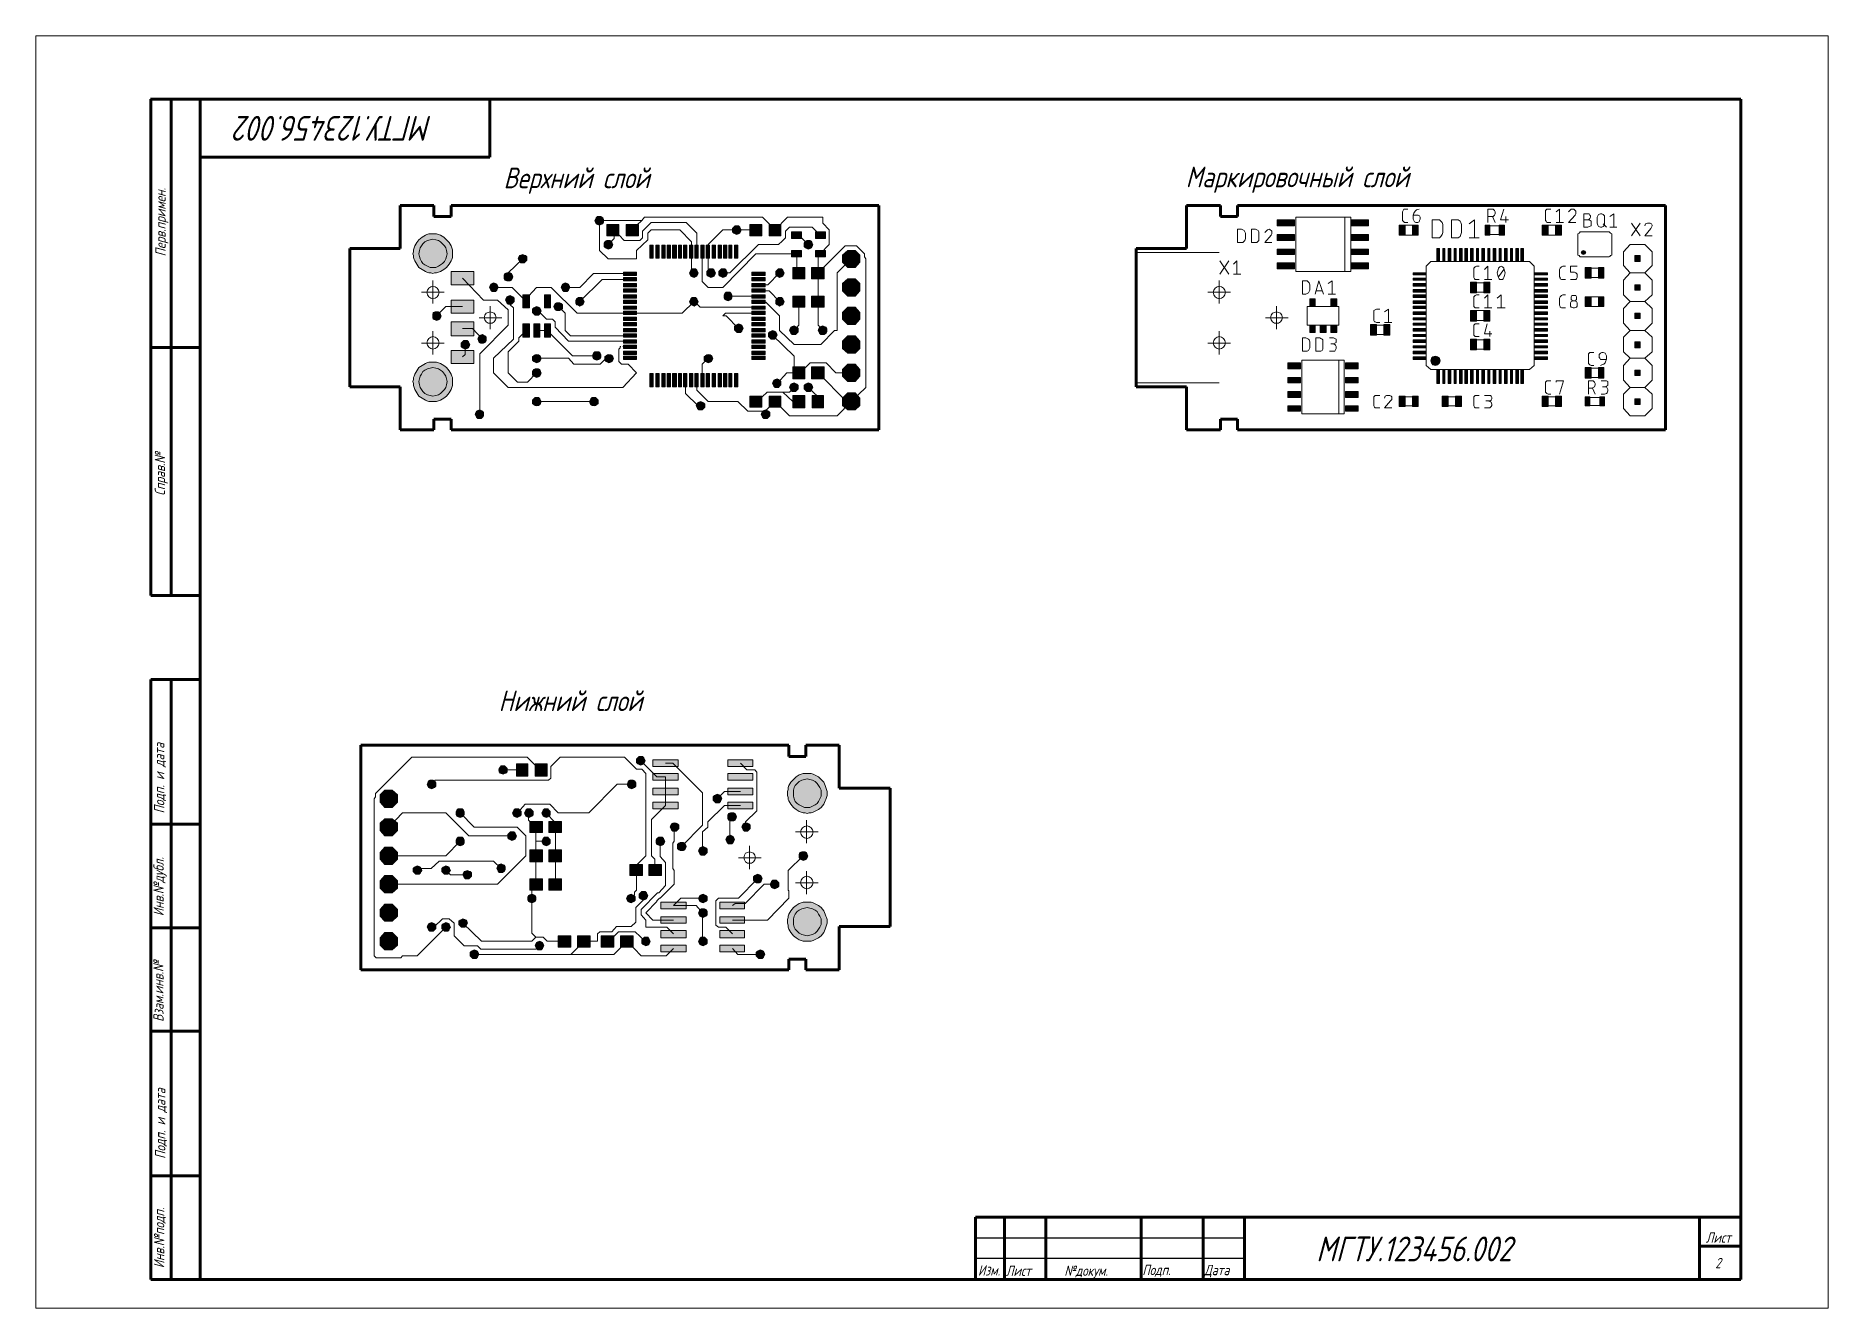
# Paper-space layout 'Лист1' of a CAD drawing. Header units: millimetres. Extents: x -28 to 406, y -7 to 301.
# The model-space entities are those that its viewports show. They can reach past a viewport. Long polylines and large blocks are cut down to what shows.
import ezdxf

# ---------------------------------------------------------------- set-up
doc = ezdxf.new("R2010")
doc.units = ezdxf.units.MM
doc.layers.add('H', color=7, linetype='Continuous', lineweight=100)
doc.layers.add('P', color=250, linetype='Continuous', lineweight=100)
doc.styles.get("Standard").update_dxf_attribs({"font": 'arial.ttf'})
doc.styles.add('ГОСТ 2.304', font='cs_gost2304.shx')

psp = doc.layouts.new('Лист1')

# ---------------------------------------------------------------- texts
for s, width, insert, char_height, attachment_point, rotation in [('{\\fGOST type A|b0|i1|c204|p2;МГТУ.123456.002}', 120, (44.49, 278.37), 6, 5, 180), ('{\\fGOST type A|b0|i1|c204|p2;Перв.примен.}', 43.7515, (2.72, 247.41), 2.5, 4, 90), ('{\\fGOST type A|b0|i1|c204|p2;Справ.№}', 43.7515, (2.6, 189.56), 2.5, 4, 90), ('{\\fGOST type A|b0|i1|c204|p2;Подп. и дата}', 43.7515, (2.27, 112.75), 2.5, 4, 90), ('{\\fGOST type A|b0|i1|c204|p2;Инв.№дубл.}', 43.7515, (2.27, 87.92), 2.5, 4, 90), ('{\\fGOST type A|b0|i1|c204|p2;Взам.инв.№}', 43.7515, (1.87, 62.37), 2.5, 4, 90), ('{\\fGOST type A|b0|i1|c204|p2;Подп. и дата}', 43.7515, (2.52, 29.25), 2.5, 4, 90), ('{\\fGOST type A|b0|i1|c204|p2;Инв.№подп.}', 34.5898, (2.25, 2.82), 2.5, 4, 90)]:
    psp.add_mtext_dynamic_manual_height_columns(s, width=width, gutter_width=12.5, heights=[0], dxfattribs=dict(insert=insert, char_height=char_height, attachment_point=attachment_point, rotation=rotation))
at = {"lineweight": 100, "char_height": 5, "attachment_point": 1, "style": 'ГОСТ 2.304'}
for s, insert in [('{\\fGOST type A|b0|i1|c204|p2;Верхний слой }', (85.33, 268.88)), ('{\\fGOST type A|b0|i1|c204|p2;Маркировочный слой}', (250.21, 269.11)), ('{\\fGOST type A|b0|i1|c204|p2;Нижний слой }', (84.12, 142.48))]:
    psp.add_mtext_dynamic_manual_height_columns(s, width=93.8679, gutter_width=12.5, heights=[0], dxfattribs=dict(at, insert=insert))
for s, width, insert, char_height, attachment_point in [('{\\fGOST type A|b0|i1|c204|p2;МГТУ.123456.002}', 120, (305.38, 7.48), 6, 5), ('{\\fGOST type A|b0|i1|c204|p2;Лист}', 20, (375.95, 10.23), 2.5, 4), ('{\\fGOST type A|b0|i1|c204|p2;2}', 20, (378.23, 4.08), 2.5, 4), ('{\\fGOST type A|b0|i1|c204|p2;Изм.}', 6.9958, (200, 2.3), 2.5, 4), ('{\\fGOST type A|b0|i1|c204|p2;Лист}', 10, (206.74, 2.21), 2.5, 4), ('\\pxi-3,l4,t4;{\\fGOST type A|b0|i1|c204|p2;№докум.}', 23, (218.37, 1.88), 2.5, 4), ('{\\fGOST type A|b0|i1|c204|p2;Подп.}', 15, (239.73, 2.21), 2.5, 4), ('{\\fGOST type A|b0|i1|c204|p2;Дата}', 10, (254.69, 2.13), 2.5, 4)]:
    psp.add_mtext_dynamic_manual_height_columns(s, width=width, gutter_width=12.5, heights=[0], dxfattribs=dict(insert=insert, char_height=char_height, attachment_point=attachment_point))

msp = doc.modelspace()

# ---------------------------------------------------------------- hatches: boundary and pattern name
at = {"layer": 'H', "linetype": 'Continuous', "lineweight": 5}
for color, points in [(250, [(273.51, 504.43), (273.51, 503.43), (273.17, 502.77), (272.17, 502.43), (271.51, 502.1), (270.51, 502.43), (269.84, 502.77), (269.51, 503.43), (269.17, 504.43), (269.51, 505.1), (269.84, 505.77), (270.51, 506.43), (271.51, 506.43), (272.17, 506.43), (273.17, 505.77), (273.51, 505.1)]), (250, [(197.51, 487.77), (197.51, 486.77), (197.51, 485.77), (197.17, 484.77), (196.84, 484.1), (195.84, 482.43), (194.51, 480.77), (193.17, 479.77), (191.51, 478.77), (190.51, 478.43), (189.51, 478.1), (188.51, 478.1), (187.51, 477.77), (186.51, 478.1), (185.51, 478.1), (184.51, 478.43), (183.84, 478.77), (182.17, 479.77), (180.51, 480.77), (179.51, 482.43), (178.51, 484.1), (178.17, 484.77), (177.84, 485.77), (177.84, 486.77), (177.51, 487.77), (177.84, 488.77), (177.84, 489.77), (178.17, 490.77), (178.51, 491.77), (179.51, 493.43), (180.51, 494.77), (182.17, 496.1), (183.84, 497.1), (184.51, 497.43), (185.51, 497.77), (186.51, 497.77), (187.51, 497.77), (188.51, 497.77), (189.51, 497.77), (190.51, 497.43), (191.51, 497.1), (193.17, 496.1), (194.51, 494.77), (195.84, 493.43), (196.84, 491.77), (197.17, 490.77), (197.51, 489.77), (197.51, 488.77)]), (250, [(275.17, 502.43), (281.17, 502.43), (281.17, 496.77), (275.17, 496.77)]), (250, [(284.84, 502.43), (291.17, 502.43), (291.17, 496.77), (284.84, 496.77)]), (250, [(342.84, 499.77), (342.51, 498.77), (342.17, 498.1), (341.51, 497.77), (340.51, 497.43), (339.84, 497.77), (339.17, 498.1), (338.51, 498.77), (338.51, 499.77), (338.51, 500.43), (339.17, 501.1), (339.84, 501.77), (340.51, 501.77), (341.51, 501.77), (342.17, 501.1), (342.51, 500.43)]), (250, [(347.17, 502.43), (353.17, 502.43), (353.17, 496.77), (347.17, 496.77)]), (250, [(356.84, 502.43), (362.84, 502.43), (362.84, 496.77), (356.84, 496.77)]), (250, [(368.17, 498.77), (373.17, 498.77), (373.17, 495.43), (368.17, 495.43)]), (250, [(380.17, 498.77), (385.17, 498.77), (385.17, 495.43), (380.17, 495.43)]), (0, [(612.66, 504.77), (621.33, 504.77), (621.33, 501.77), (612.66, 501.77)]), (0, [(612.66, 497.43), (621.33, 497.43), (621.33, 494.43), (612.66, 494.43)]), (0, [(650, 504.77), (658.66, 504.77), (658.66, 501.77), (650, 501.77)]), (0, [(650, 497.43), (658.66, 497.43), (658.66, 494.43), (650, 494.43)]), (0, [(674, 502.1), (677, 502.1), (677, 497.1), (674, 497.1)]), (0, [(680.66, 502.1), (683.66, 502.1), (683.66, 497.1), (680.66, 497.1)]), (0, [(717.33, 502.1), (719.66, 502.1), (719.66, 497.1), (717.33, 497.1)]), (0, [(724.33, 502.1), (727, 502.1), (727, 497.1), (724.33, 497.1)]), (0, [(746, 502.1), (749, 502.1), (749, 497.1), (746, 497.1)]), (0, [(752.66, 502.1), (755.66, 502.1), (755.66, 497.1), (752.66, 497.1)]), (250, [(234.84, 485.1), (234.84, 484.43), (234.17, 483.77), (233.51, 483.1), (232.84, 483.1), (231.84, 483.1), (231.17, 483.77), (230.84, 484.43), (230.51, 485.1), (230.84, 486.1), (231.17, 486.77), (231.84, 487.1), (232.84, 487.43), (233.51, 487.1), (234.17, 486.77), (234.84, 486.1)]), (250, [(278.17, 492.43), (277.84, 491.43), (277.51, 490.77), (276.84, 490.43), (275.84, 490.1), (275.17, 490.43), (274.51, 490.77), (273.84, 491.43), (273.84, 492.43), (273.84, 493.1), (274.51, 494.1), (275.17, 494.43), (275.84, 494.43), (276.84, 494.43), (277.51, 494.1), (277.84, 493.1)]), (250, [(296.84, 492.1), (298.51, 492.1), (298.51, 485.43), (296.84, 485.43)]), (250, [(299.84, 492.1), (301.51, 492.1), (301.51, 485.43), (299.84, 485.43)]), (250, [(302.84, 492.1), (304.51, 492.1), (304.51, 485.43), (302.84, 485.43)]), (250, [(305.51, 492.1), (307.17, 492.1), (307.17, 485.43), (305.51, 485.43)]), (250, [(308.17, 492.1), (310.17, 492.1), (310.17, 485.43), (308.17, 485.43)]), (250, [(311.17, 492.1), (312.84, 492.1), (312.84, 485.43), (311.17, 485.43)]), (250, [(313.84, 492.1), (315.51, 492.1), (315.51, 485.43), (313.84, 485.43)]), (250, [(316.84, 492.1), (318.51, 492.1), (318.51, 485.43), (316.84, 485.43)]), (250, [(319.51, 492.1), (321.17, 492.1), (321.17, 485.43), (319.51, 485.43)]), (250, [(322.51, 492.1), (324.17, 492.1), (324.17, 485.43), (322.51, 485.43)]), (250, [(325.17, 492.1), (326.84, 492.1), (326.84, 485.43), (325.17, 485.43)]), (250, [(328.17, 492.1), (329.84, 492.1), (329.84, 485.43), (328.17, 485.43)]), (250, [(331.17, 492.1), (332.84, 492.1), (332.84, 485.43), (331.17, 485.43)]), (250, [(333.84, 492.1), (335.51, 492.1), (335.51, 485.43), (333.84, 485.43)]), (250, [(336.51, 492.1), (338.17, 492.1), (338.17, 485.43), (336.51, 485.43)]), (250, [(339.51, 492.1), (341.17, 492.1), (341.17, 485.43), (339.51, 485.43)]), (250, [(368.17, 489.43), (373.17, 489.43), (373.17, 486.1), (368.17, 486.1)]), (250, [(378.84, 492.43), (378.51, 491.43), (378.17, 490.77), (377.51, 490.43), (376.51, 490.1), (375.84, 490.43), (375.17, 490.77), (374.51, 491.43), (374.51, 492.43), (374.51, 493.1), (375.17, 494.1), (375.84, 494.43), (376.51, 494.43), (377.51, 494.43), (378.17, 494.1), (378.51, 493.1)]), (250, [(380.17, 489.43), (385.17, 489.43), (385.17, 486.1), (380.17, 486.1)]), (250, [(402.51, 483.43), (400.17, 480.77), (396.51, 480.77), (393.84, 483.43), (393.84, 487.1), (396.51, 489.43), (400.17, 489.43), (402.51, 487.1)]), (0, [(612.66, 490.1), (621.33, 490.1), (621.33, 487.43), (612.66, 487.43)]), (0, [(650, 490.1), (658.66, 490.1), (658.66, 487.43), (650, 487.43)]), (0, [(693, 490.43), (694.33, 490.43), (694.33, 483.77), (693, 483.77)]), (0, [(696, 490.43), (697, 490.43), (697, 483.77), (696, 483.77)]), (0, [(698.66, 490.43), (700, 490.43), (700, 483.77), (698.66, 483.77)]), (0, [(701.66, 490.43), (702.66, 490.43), (702.66, 483.77), (701.66, 483.77)]), (0, [(704.33, 490.43), (705.66, 490.43), (705.66, 483.77), (704.33, 483.77)]), (0, [(707, 490.43), (708.33, 490.43), (708.33, 483.77), (707, 483.77)]), (0, [(710, 490.43), (711.33, 490.43), (711.33, 483.77), (710, 483.77)]), (0, [(713, 490.43), (714, 490.43), (714, 483.77), (713, 483.77)]), (0, [(715.66, 490.43), (717, 490.43), (717, 483.77), (715.66, 483.77)]), (0, [(718.66, 490.43), (719.66, 490.43), (719.66, 483.77), (718.66, 483.77)]), (0, [(721.33, 490.43), (722.66, 490.43), (722.66, 483.77), (721.33, 483.77)]), (0, [(724.33, 490.43), (725.33, 490.43), (725.33, 483.77), (724.33, 483.77)]), (0, [(727, 490.43), (728.33, 490.43), (728.33, 483.77), (727, 483.77)]), (0, [(730, 490.43), (731, 490.43), (731, 483.77), (730, 483.77)]), (0, [(732.66, 490.43), (734, 490.43), (734, 483.77), (732.66, 483.77)]), (0, [(735.33, 490.43), (736.66, 490.43), (736.66, 483.77), (735.33, 483.77)]), (0, [(768, 488.43), (767.66, 487.77), (766.66, 487.43), (766, 487.77), (765.66, 488.43), (766, 489.1), (766.66, 489.43), (767.66, 489.1)]), (250, [(196.84, 478.77), (208.17, 478.77), (208.17, 472.1), (196.84, 472.1)]), (250, [(283.51, 478.43), (290.17, 478.43), (290.17, 476.77), (283.51, 476.77)]), (250, [(321.17, 478.1), (320.84, 477.1), (320.51, 476.43), (319.84, 476.1), (319.17, 475.77), (318.17, 476.1), (317.51, 476.43), (317.17, 477.1), (316.84, 478.1), (317.17, 478.77), (317.51, 479.43), (318.17, 480.1), (319.17, 480.1), (319.84, 480.1), (320.51, 479.43), (320.84, 478.77)]), (250, [(329.84, 478.1), (329.51, 477.1), (329.17, 476.43), (328.51, 476.1), (327.51, 475.77), (326.84, 476.1), (326.17, 476.43), (325.51, 477.1), (325.51, 478.1), (325.51, 478.77), (326.17, 479.43), (326.84, 480.1), (327.51, 480.1), (328.51, 480.1), (329.17, 479.43), (329.51, 478.77)]), (250, [(335.84, 478.1), (335.51, 477.1), (335.17, 476.43), (334.51, 476.1), (333.51, 475.77), (332.84, 476.1), (332.17, 476.43), (331.51, 477.1), (331.51, 478.1), (331.51, 478.77), (332.17, 479.43), (332.84, 480.1), (333.51, 480.1), (334.51, 480.1), (335.17, 479.43), (335.51, 478.77)]), (250, [(348.17, 478.43), (354.84, 478.43), (354.84, 476.77), (348.17, 476.77)]), (250, [(364.51, 478.1), (364.17, 477.1), (363.84, 476.43), (363.17, 476.1), (362.17, 475.77), (361.51, 476.1), (360.84, 476.43), (360.17, 477.1), (360.17, 478.1), (360.17, 478.77), (360.84, 479.43), (361.51, 480.1), (362.17, 480.1), (363.17, 480.1), (363.84, 479.43), (364.17, 478.77)]), (250, [(368.84, 480.77), (374.84, 480.77), (374.84, 475.1), (368.84, 475.1)]), (250, [(378.17, 480.77), (384.51, 480.77), (384.51, 475.1), (378.17, 475.1)]), (0, [(612.66, 483.1), (621.33, 483.1), (621.33, 480.1), (612.66, 480.1)]), (0, [(650, 483.1), (658.66, 483.1), (658.66, 480.1), (650, 480.1)]), (0, [(767.66, 480.77), (770.66, 480.77), (770.66, 475.43), (767.66, 475.43)]), (0, [(774.33, 480.77), (777, 480.77), (777, 475.43), (774.33, 475.43)]), (0, [(792.66, 486.77), (795.33, 486.77), (795.33, 483.77), (792.66, 483.77)]), (250, [(220.51, 470.77), (220.17, 470.1), (219.84, 469.43), (219.17, 468.77), (218.17, 468.77), (217.51, 468.77), (216.84, 469.43), (216.51, 470.1), (216.17, 470.77), (216.51, 471.77), (216.84, 472.43), (217.51, 472.77), (218.17, 473.1), (219.17, 472.77), (219.84, 472.43), (220.17, 471.77)]), (250, [(227.84, 476.1), (227.51, 475.1), (227.17, 474.43), (226.51, 474.1), (225.51, 474.1), (224.84, 474.1), (223.84, 474.43), (223.51, 475.1), (223.51, 476.1), (223.51, 477.1), (223.84, 477.77), (224.84, 478.1), (225.51, 478.1), (226.51, 478.1), (227.17, 477.77), (227.51, 477.1)]), (250, [(256.51, 470.77), (256.17, 470.1), (255.84, 469.43), (255.17, 468.77), (254.17, 468.77), (253.51, 468.77), (252.84, 469.43), (252.51, 470.1), (252.17, 470.77), (252.51, 471.77), (252.84, 472.43), (253.51, 472.77), (254.17, 473.1), (255.17, 472.77), (255.84, 472.43), (256.17, 471.77)]), (250, [(283.51, 475.77), (290.17, 475.77), (290.17, 474.1), (283.51, 474.1)]), (250, [(283.51, 472.77), (290.17, 472.77), (290.17, 471.1), (283.51, 471.1)]), (250, [(283.51, 470.1), (290.17, 470.1), (290.17, 468.43), (283.51, 468.43)]), (250, [(348.17, 475.77), (354.84, 475.77), (354.84, 474.1), (348.17, 474.1)]), (250, [(348.17, 472.77), (354.84, 472.77), (354.84, 471.1), (348.17, 471.1)]), (250, [(348.17, 470.1), (354.84, 470.1), (354.84, 468.43), (348.17, 468.43)]), (250, [(402.51, 469.1), (400.17, 466.43), (396.51, 466.43), (393.84, 469.1), (393.84, 472.77), (396.51, 475.1), (400.17, 475.1), (402.51, 472.77)]), (0, [(681, 478.1), (687.66, 478.1), (687.66, 477.1), (681, 477.1)]), (0, [(681, 475.43), (687.66, 475.43), (687.66, 474.43), (681, 474.43)]), (0, [(681, 472.77), (687.66, 472.77), (687.66, 471.43), (681, 471.43)]), (0, [(681, 469.77), (687.66, 469.77), (687.66, 468.43), (681, 468.43)]), (0, [(710, 473.43), (713, 473.43), (713, 468.1), (710, 468.1)]), (0, [(716.66, 473.43), (719.66, 473.43), (719.66, 468.1), (716.66, 468.1)]), (0, [(742, 478.1), (748.66, 478.1), (748.66, 477.1), (742, 477.1)]), (0, [(742, 475.43), (748.66, 475.43), (748.66, 474.43), (742, 474.43)]), (0, [(742, 472.77), (748.66, 472.77), (748.66, 471.43), (742, 471.43)]), (0, [(742, 469.77), (748.66, 469.77), (748.66, 468.43), (742, 468.43)]), (0, [(792.66, 472.1), (795.33, 472.1), (795.33, 469.43), (792.66, 469.43)]), (250, [(196.84, 464.43), (208.17, 464.43), (208.17, 457.77), (196.84, 457.77)]), (250, [(228.51, 464.43), (228.51, 463.77), (227.84, 463.1), (227.17, 462.43), (226.51, 462.43), (225.51, 462.43), (224.84, 463.1), (224.51, 463.77), (224.17, 464.43), (224.51, 465.43), (224.84, 466.1), (225.51, 466.43), (226.51, 466.77), (227.17, 466.43), (227.84, 466.1), (228.51, 465.43)]), (250, [(232.84, 467.1), (236.17, 467.1), (236.17, 460.43), (232.84, 460.43)]), (250, [(242.17, 458.77), (241.84, 458.1), (241.51, 457.43), (240.84, 456.77), (239.84, 456.77), (239.17, 456.77), (238.51, 457.43), (237.84, 458.1), (237.84, 458.77), (237.84, 459.77), (238.51, 460.43), (239.17, 460.77), (239.84, 461.1), (240.84, 460.77), (241.51, 460.43), (241.84, 459.77)]), (250, [(243.84, 467.1), (246.84, 467.1), (246.84, 460.43), (243.84, 460.43)]), (250, [(252.84, 461.1), (252.84, 460.1), (252.17, 459.43), (251.51, 459.1), (250.84, 459.1), (249.84, 459.1), (249.17, 459.43), (248.84, 460.1), (248.51, 461.1), (248.84, 462.1), (249.17, 462.77), (249.84, 463.1), (250.84, 463.1), (251.51, 463.1), (252.17, 462.77), (252.84, 462.1)]), (250, [(263.84, 463.77), (263.51, 462.77), (263.17, 462.1), (262.51, 461.77), (261.51, 461.43), (260.84, 461.77), (259.84, 462.1), (259.51, 462.77), (259.51, 463.77), (259.51, 464.43), (259.84, 465.1), (260.84, 465.77), (261.51, 465.77), (262.51, 465.77), (263.17, 465.1), (263.51, 464.43)]), (250, [(283.51, 467.1), (290.17, 467.1), (290.17, 465.43), (283.51, 465.43)]), (250, [(283.51, 464.43), (290.17, 464.43), (290.17, 462.77), (283.51, 462.77)]), (250, [(283.51, 461.43), (290.17, 461.43), (290.17, 459.77), (283.51, 459.77)]), (250, [(321.17, 463.77), (320.84, 462.77), (320.51, 462.1), (319.84, 461.77), (319.17, 461.43), (318.17, 461.77), (317.51, 462.1), (317.17, 462.77), (316.84, 463.77), (317.17, 464.43), (317.51, 465.1), (318.17, 465.77), (319.17, 465.77), (319.84, 465.77), (320.51, 465.1), (320.84, 464.43)]), (250, [(338.17, 466.43), (338.17, 465.43), (337.84, 464.77), (337.17, 464.43), (336.17, 464.1), (335.17, 464.43), (334.51, 464.77), (334.17, 465.43), (334.17, 466.43), (334.17, 467.1), (334.51, 467.77), (335.17, 468.43), (336.17, 468.43), (337.17, 468.43), (337.84, 467.77), (338.17, 467.1)]), (250, [(348.17, 467.1), (354.84, 467.1), (354.84, 465.43), (348.17, 465.43)]), (250, [(348.17, 464.43), (354.84, 464.43), (354.84, 462.77), (348.17, 462.77)]), (250, [(348.17, 461.43), (354.84, 461.43), (354.84, 459.77), (348.17, 459.77)]), (250, [(364.51, 463.77), (364.17, 462.77), (363.84, 462.1), (363.17, 461.77), (362.17, 461.43), (361.51, 461.77), (360.84, 462.1), (360.17, 462.77), (360.17, 463.77), (360.17, 464.43), (360.84, 465.1), (361.51, 465.77), (362.17, 465.77), (363.17, 465.77), (363.84, 465.1), (364.17, 464.43)]), (250, [(368.84, 466.43), (374.84, 466.43), (374.84, 460.77), (368.84, 460.77)]), (250, [(378.17, 466.43), (384.51, 466.43), (384.51, 460.77), (378.17, 460.77)]), (250, [(402.51, 454.77), (400.17, 452.1), (396.51, 452.1), (393.84, 454.77), (393.84, 458.1), (396.51, 460.77), (400.17, 460.77), (402.51, 458.1)]), (0, [(629, 465.1), (631.66, 465.1), (631.66, 461.43), (629, 461.43)]), (0, [(639.66, 465.1), (642.66, 465.1), (642.66, 461.43), (639.66, 461.43)]), (0, [(681, 467.1), (687.66, 467.1), (687.66, 465.77), (681, 465.77)]), (0, [(681, 464.1), (687.66, 464.1), (687.66, 462.77), (681, 462.77)]), (0, [(681, 461.43), (687.66, 461.43), (687.66, 460.1), (681, 460.1)]), (0, [(742, 467.1), (748.66, 467.1), (748.66, 465.77), (742, 465.77)]), (0, [(742, 464.1), (748.66, 464.1), (748.66, 462.77), (742, 462.77)]), (0, [(742, 461.43), (748.66, 461.43), (748.66, 460.1), (742, 460.1)]), (0, [(767.66, 466.1), (770.66, 466.1), (770.66, 461.1), (767.66, 461.1)]), (0, [(774.33, 466.1), (777, 466.1), (777, 461.1), (774.33, 461.1)]), (250, [(191.84, 456.43), (191.51, 455.43), (191.17, 454.77), (190.51, 454.43), (189.51, 454.1), (188.84, 454.43), (187.84, 454.77), (187.51, 455.43), (187.51, 456.43), (187.51, 457.1), (187.84, 458.1), (188.84, 458.43), (189.51, 458.43), (190.51, 458.43), (191.17, 458.1), (191.51, 457.1)]), (250, [(196.84, 453.43), (208.17, 453.43), (208.17, 446.43), (196.84, 446.43)]), (250, [(232.84, 452.43), (236.17, 452.43), (236.17, 445.77), (232.84, 445.77)]), (250, [(238.51, 452.43), (241.51, 452.43), (241.51, 445.77), (238.51, 445.77)]), (250, [(243.84, 452.43), (246.84, 452.43), (246.84, 445.77), (243.84, 445.77)]), (250, [(283.51, 458.77), (290.17, 458.77), (290.17, 457.1), (283.51, 457.1)]), (250, [(283.51, 455.77), (290.17, 455.77), (290.17, 454.1), (283.51, 454.1)]), (250, [(283.51, 453.1), (290.17, 453.1), (290.17, 451.43), (283.51, 451.43)]), (250, [(343.84, 450.1), (343.51, 449.43), (343.17, 448.77), (342.51, 448.1), (341.51, 448.1), (340.84, 448.1), (340.17, 448.77), (339.51, 449.43), (339.51, 450.1), (339.51, 451.1), (340.17, 451.77), (340.84, 452.1), (341.51, 452.43), (342.51, 452.1), (343.17, 451.77), (343.51, 451.1)]), (250, [(348.17, 458.77), (354.84, 458.77), (354.84, 457.1), (348.17, 457.1)]), (250, [(348.17, 455.77), (354.84, 455.77), (354.84, 454.1), (348.17, 454.1)]), (250, [(348.17, 453.1), (354.84, 453.1), (354.84, 451.43), (348.17, 451.43)]), (250, [(371.51, 449.1), (371.51, 448.43), (370.84, 447.77), (370.17, 447.1), (369.51, 447.1), (368.51, 447.1), (367.84, 447.77), (367.51, 448.43), (367.17, 449.1), (367.51, 450.1), (367.84, 450.77), (368.51, 451.1), (369.51, 451.43), (370.17, 451.1), (370.84, 450.77), (371.51, 450.1)]), (250, [(385.84, 449.1), (385.84, 448.43), (385.51, 447.77), (384.51, 447.1), (383.84, 447.1), (382.84, 447.1), (382.17, 447.77), (381.84, 448.43), (381.51, 449.1), (381.84, 450.1), (382.17, 450.77), (382.84, 451.1), (383.84, 451.43), (384.51, 451.1), (385.51, 450.77), (385.84, 450.1)]), (0, [(629, 451.77), (631.66, 451.77), (631.66, 448.1), (629, 448.1)]), (0, [(634.33, 451.77), (637.33, 451.77), (637.33, 448.1), (634.33, 448.1)]), (0, [(639.66, 451.77), (642.66, 451.77), (642.66, 448.1), (639.66, 448.1)]), (0, [(659.66, 452.1), (662.66, 452.1), (662.66, 446.77), (659.66, 446.77)]), (0, [(666.33, 452.1), (669.33, 452.1), (669.33, 446.77), (666.33, 446.77)]), (0, [(681, 458.43), (687.66, 458.43), (687.66, 457.1), (681, 457.1)]), (0, [(681, 455.43), (687.66, 455.43), (687.66, 454.43), (681, 454.43)]), (0, [(681, 452.77), (687.66, 452.77), (687.66, 451.77), (681, 451.77)]), (0, [(710, 459.1), (713, 459.1), (713, 453.77), (710, 453.77)]), (0, [(716.66, 459.1), (719.66, 459.1), (719.66, 453.77), (716.66, 453.77)]), (0, [(742, 458.43), (748.66, 458.43), (748.66, 457.1), (742, 457.1)]), (0, [(742, 455.43), (748.66, 455.43), (748.66, 454.43), (742, 454.43)]), (0, [(742, 452.77), (748.66, 452.77), (748.66, 451.77), (742, 451.77)]), (0, [(792.66, 457.77), (795.33, 457.77), (795.33, 455.1), (792.66, 455.1)]), (250, [(206.17, 442.1), (205.84, 441.1), (205.51, 440.43), (204.84, 440.1), (203.84, 439.77), (203.17, 440.1), (202.51, 440.43), (201.84, 441.1), (201.84, 442.1), (201.84, 442.77), (202.51, 443.43), (203.17, 444.1), (203.84, 444.1), (204.84, 444.1), (205.51, 443.43), (205.84, 442.77)]), (250, [(214.51, 444.77), (214.51, 444.1), (213.84, 443.1), (213.17, 442.77), (212.51, 442.77), (211.51, 442.77), (210.84, 443.1), (210.51, 444.1), (210.17, 444.77), (210.51, 445.77), (210.84, 446.43), (211.51, 446.77), (212.51, 447.1), (213.17, 446.77), (213.84, 446.43), (214.51, 445.77)]), (250, [(283.51, 450.1), (290.17, 450.1), (290.17, 448.43), (283.51, 448.43)]), (250, [(283.51, 447.43), (290.17, 447.43), (290.17, 445.77), (283.51, 445.77)]), (250, [(283.51, 444.43), (290.17, 444.43), (290.17, 442.77), (283.51, 442.77)]), (250, [(348.17, 450.1), (354.84, 450.1), (354.84, 448.43), (348.17, 448.43)]), (250, [(348.17, 447.43), (354.84, 447.43), (354.84, 445.77), (348.17, 445.77)]), (250, [(348.17, 444.43), (354.84, 444.43), (354.84, 442.77), (348.17, 442.77)]), (250, [(360.84, 446.77), (360.51, 446.1), (360.17, 445.43), (359.51, 444.77), (358.51, 444.77), (357.84, 444.77), (357.17, 445.43), (356.51, 446.1), (356.51, 446.77), (356.51, 447.77), (357.17, 448.43), (357.84, 448.77), (358.51, 449.1), (359.51, 448.77), (360.17, 448.43), (360.51, 447.77)]), (250, [(402.51, 440.1), (400.17, 437.77), (396.51, 437.77), (393.84, 440.1), (393.84, 443.77), (396.51, 446.43), (400.17, 446.43), (402.51, 443.77)]), (0, [(681, 450.1), (687.66, 450.1), (687.66, 448.77), (681, 448.77)]), (0, [(681, 447.1), (687.66, 447.1), (687.66, 446.1), (681, 446.1)]), (0, [(681, 444.43), (687.66, 444.43), (687.66, 443.1), (681, 443.1)]), (0, [(710, 444.77), (713, 444.77), (713, 439.43), (710, 439.43)]), (0, [(716.66, 444.77), (719.66, 444.77), (719.66, 439.43), (716.66, 439.43)]), (0, [(742, 450.1), (748.66, 450.1), (748.66, 448.77), (742, 448.77)]), (0, [(742, 447.1), (748.66, 447.1), (748.66, 446.1), (742, 446.1)]), (0, [(742, 444.43), (748.66, 444.43), (748.66, 443.1), (742, 443.1)]), (0, [(792.66, 443.43), (795.33, 443.43), (795.33, 440.43), (792.66, 440.43)]), (250, [(197.51, 423.43), (197.51, 422.43), (197.51, 421.43), (197.17, 420.43), (196.84, 419.43), (195.84, 417.77), (194.51, 416.1), (193.17, 415.1), (191.51, 414.1), (190.51, 413.77), (189.51, 413.43), (188.51, 413.43), (187.51, 413.43), (186.51, 413.43), (185.51, 413.43), (184.51, 413.77), (183.84, 414.1), (182.17, 415.1), (180.51, 416.1), (179.51, 417.77), (178.51, 419.43), (178.17, 420.43), (177.84, 421.43), (177.84, 422.43), (177.51, 423.43), (177.84, 424.43), (177.84, 425.43), (178.17, 426.1), (178.51, 427.1), (179.51, 428.77), (180.51, 430.43), (182.17, 431.43), (183.84, 432.43), (184.51, 432.77), (185.51, 433.1), (186.51, 433.1), (187.51, 433.1), (188.51, 433.1), (189.51, 433.1), (190.51, 432.77), (191.51, 432.43), (193.17, 431.43), (194.51, 430.43), (195.84, 428.77), (196.84, 427.1), (197.17, 426.1), (197.51, 425.43), (197.51, 424.43)]), (250, [(196.84, 439.1), (208.17, 439.1), (208.17, 432.43), (196.84, 432.43)]), (250, [(242.17, 435.1), (241.84, 434.1), (241.51, 433.43), (240.84, 433.1), (239.84, 432.77), (239.17, 433.1), (238.51, 433.43), (237.84, 434.1), (237.84, 435.1), (237.84, 435.77), (238.51, 436.43), (239.17, 436.77), (239.84, 437.1), (240.84, 436.77), (241.51, 436.43), (241.84, 435.77)]), (250, [(272.17, 436.43), (272.17, 435.43), (271.84, 434.77), (271.17, 434.43), (270.17, 434.1), (269.17, 434.43), (268.51, 434.77), (268.17, 435.43), (268.17, 436.43), (268.17, 437.1), (268.51, 437.77), (269.17, 438.43), (270.17, 438.43), (271.17, 438.43), (271.84, 437.77), (272.17, 437.1)]), (250, [(278.51, 435.1), (278.17, 434.1), (277.84, 433.43), (277.17, 433.1), (276.17, 432.77), (275.51, 433.1), (274.84, 433.43), (274.17, 434.1), (274.17, 435.1), (274.17, 435.77), (274.84, 436.43), (275.51, 436.77), (276.17, 437.1), (277.17, 436.77), (277.84, 436.43), (278.17, 435.77)]), (250, [(283.51, 441.77), (290.17, 441.77), (290.17, 440.1), (283.51, 440.1)]), (250, [(283.51, 438.77), (290.17, 438.77), (290.17, 437.1), (283.51, 437.1)]), (250, [(283.51, 436.1), (290.17, 436.1), (290.17, 434.43), (283.51, 434.43)]), (250, [(328.51, 435.1), (328.17, 434.1), (327.84, 433.43), (327.17, 433.1), (326.17, 432.77), (325.51, 433.1), (324.84, 433.43), (324.17, 434.1), (324.17, 435.1), (324.17, 435.77), (324.84, 436.43), (325.51, 436.77), (326.17, 437.1), (327.17, 436.77), (327.84, 436.43), (328.17, 435.77)]), (250, [(348.17, 441.77), (354.84, 441.77), (354.84, 440.1), (348.17, 440.1)]), (250, [(348.17, 438.77), (354.84, 438.77), (354.84, 437.1), (348.17, 437.1)]), (250, [(348.17, 436.1), (354.84, 436.1), (354.84, 434.43), (348.17, 434.43)]), (0, [(681, 441.43), (687.66, 441.43), (687.66, 440.43), (681, 440.43)]), (0, [(681, 438.77), (687.66, 438.77), (687.66, 437.43), (681, 437.43)]), (0, [(681, 435.77), (687.66, 435.77), (687.66, 434.43), (681, 434.43)]), (0, [(690, 433.77), (690.33, 435.1), (691, 435.77), (692.33, 436.1), (693.33, 435.77), (694.33, 435.1), (694.66, 433.77), (694.33, 432.77), (693.33, 431.77), (692.33, 431.43), (691, 431.77), (690.33, 432.77), (690, 433.77), (691.33, 433.77), (691.33, 434.1), (691.66, 434.43), (692.33, 434.77), (692.66, 434.43), (693, 434.1), (693, 433.77), (693, 433.43), (692.66, 433.1), (692.33, 432.77), (691.66, 433.1), (691.33, 433.43), (691.33, 433.77)]), (0, [(742, 441.43), (748.66, 441.43), (748.66, 440.43), (742, 440.43)]), (0, [(742, 438.77), (748.66, 438.77), (748.66, 437.43), (742, 437.43)]), (0, [(742, 435.77), (748.66, 435.77), (748.66, 434.43), (742, 434.43)]), (250, [(242.17, 427.77), (241.84, 426.77), (241.51, 426.1), (240.84, 425.77), (239.84, 425.43), (239.17, 425.77), (238.51, 426.1), (237.84, 426.77), (237.84, 427.77), (237.84, 428.43), (238.51, 429.43), (239.17, 429.77), (239.84, 429.77), (240.84, 429.77), (241.51, 429.43), (241.84, 428.43)]), (250, [(296.84, 427.43), (298.51, 427.43), (298.51, 420.77), (296.84, 420.77)]), (250, [(299.84, 427.43), (301.51, 427.43), (301.51, 420.77), (299.84, 420.77)]), (250, [(302.84, 427.43), (304.51, 427.43), (304.51, 420.77), (302.84, 420.77)]), (250, [(305.51, 427.43), (307.17, 427.43), (307.17, 420.77), (305.51, 420.77)]), (250, [(308.17, 427.43), (310.17, 427.43), (310.17, 420.77), (308.17, 420.77)]), (250, [(311.17, 427.43), (312.84, 427.43), (312.84, 420.77), (311.17, 420.77)]), (250, [(313.84, 427.43), (315.51, 427.43), (315.51, 420.77), (313.84, 420.77)]), (250, [(316.84, 427.43), (318.51, 427.43), (318.51, 420.77), (316.84, 420.77)]), (250, [(319.51, 427.43), (321.17, 427.43), (321.17, 420.77), (319.51, 420.77)]), (250, [(322.51, 427.43), (324.17, 427.43), (324.17, 420.77), (322.51, 420.77)]), (250, [(325.17, 427.43), (326.84, 427.43), (326.84, 420.77), (325.17, 420.77)]), (250, [(328.17, 427.43), (329.84, 427.43), (329.84, 420.77), (328.17, 420.77)]), (250, [(331.17, 427.43), (332.84, 427.43), (332.84, 420.77), (331.17, 420.77)]), (250, [(333.84, 427.43), (335.51, 427.43), (335.51, 420.77), (333.84, 420.77)]), (250, [(336.51, 427.43), (338.17, 427.43), (338.17, 420.77), (336.51, 420.77)]), (250, [(339.51, 427.43), (341.17, 427.43), (341.17, 420.77), (339.51, 420.77)]), (250, [(362.84, 422.43), (362.84, 421.77), (362.17, 421.1), (361.51, 420.43), (360.84, 420.43), (359.84, 420.43), (359.17, 421.1), (358.84, 421.77), (358.51, 422.43), (358.84, 423.43), (359.17, 424.1), (359.84, 424.43), (360.84, 424.77), (361.51, 424.43), (362.17, 424.1), (362.84, 423.43)]), (250, [(368.84, 430.77), (374.84, 430.77), (374.84, 424.77), (368.84, 424.77)]), (250, [(378.17, 430.77), (384.51, 430.77), (384.51, 424.77), (378.17, 424.77)]), (250, [(402.51, 426.1), (400.17, 423.43), (396.51, 423.43), (393.84, 426.1), (393.84, 429.43), (396.51, 432.1), (400.17, 432.1), (402.51, 429.43)]), (0, [(618, 432.77), (624.33, 432.77), (624.33, 429.77), (618, 429.77)]), (0, [(618, 425.43), (624.33, 425.43), (624.33, 422.77), (618, 422.77)]), (0, [(647, 432.77), (653.33, 432.77), (653.33, 429.77), (647, 429.77)]), (0, [(647, 425.43), (653.33, 425.43), (653.33, 422.77), (647, 422.77)]), (0, [(693, 429.43), (694.33, 429.43), (694.33, 422.43), (693, 422.43)]), (0, [(696, 429.43), (697, 429.43), (697, 422.43), (696, 422.43)]), (0, [(698.66, 429.43), (700, 429.43), (700, 422.43), (698.66, 422.43)]), (0, [(701.66, 429.43), (702.66, 429.43), (702.66, 422.43), (701.66, 422.43)]), (0, [(704.33, 429.43), (705.66, 429.43), (705.66, 422.43), (704.33, 422.43)]), (0, [(707, 429.43), (708.33, 429.43), (708.33, 422.43), (707, 422.43)]), (0, [(710, 429.43), (711.33, 429.43), (711.33, 422.43), (710, 422.43)]), (0, [(713, 429.43), (714, 429.43), (714, 422.43), (713, 422.43)]), (0, [(715.66, 429.43), (717, 429.43), (717, 422.43), (715.66, 422.43)]), (0, [(718.66, 429.43), (719.66, 429.43), (719.66, 422.43), (718.66, 422.43)]), (0, [(721.33, 429.43), (722.66, 429.43), (722.66, 422.43), (721.33, 422.43)]), (0, [(724.33, 429.43), (725.33, 429.43), (725.33, 422.43), (724.33, 422.43)]), (0, [(727, 429.43), (728.33, 429.43), (728.33, 422.43), (727, 422.43)]), (0, [(730, 429.43), (731, 429.43), (731, 422.43), (730, 422.43)]), (0, [(732.66, 429.43), (734, 429.43), (734, 422.43), (732.66, 422.43)]), (0, [(735.33, 429.43), (736.66, 429.43), (736.66, 422.43), (735.33, 422.43)]), (0, [(767.66, 430.43), (770.66, 430.43), (770.66, 425.1), (767.66, 425.1)]), (0, [(774.33, 430.43), (777, 430.43), (777, 425.1), (774.33, 425.1)]), (0, [(792.66, 429.1), (795.33, 429.1), (795.33, 426.43), (792.66, 426.43)]), (250, [(242.17, 413.43), (241.84, 412.43), (241.51, 411.77), (240.84, 411.43), (239.84, 411.1), (239.17, 411.43), (238.51, 411.77), (237.84, 412.43), (237.84, 413.43), (237.84, 414.1), (238.51, 414.77), (239.17, 415.43), (239.84, 415.43), (240.84, 415.43), (241.51, 414.77), (241.84, 414.1)]), (250, [(270.84, 413.43), (270.84, 412.43), (270.17, 411.77), (269.51, 411.43), (268.84, 411.1), (267.84, 411.43), (267.17, 411.77), (266.84, 412.43), (266.51, 413.43), (266.84, 414.1), (267.17, 414.77), (267.84, 415.43), (268.84, 415.43), (269.51, 415.43), (270.17, 414.77), (270.84, 414.1)]), (250, [(347.17, 416.1), (353.17, 416.1), (353.17, 410.43), (347.17, 410.43)]), (250, [(356.84, 416.1), (362.84, 416.1), (362.84, 410.43), (356.84, 410.43)]), (250, [(371.51, 420.43), (371.51, 419.77), (370.84, 419.1), (370.17, 418.43), (369.51, 418.43), (368.51, 418.43), (367.84, 419.1), (367.51, 419.77), (367.17, 420.43), (367.51, 421.43), (367.84, 422.1), (368.51, 422.43), (369.51, 422.77), (370.17, 422.43), (370.84, 422.1), (371.51, 421.43)]), (250, [(368.84, 416.43), (374.84, 416.43), (374.84, 410.1), (368.84, 410.1)]), (250, [(378.84, 420.43), (378.51, 419.77), (378.17, 419.1), (377.51, 418.43), (376.51, 418.43), (375.84, 418.43), (375.17, 419.1), (374.51, 419.77), (374.51, 420.43), (374.51, 421.43), (375.17, 422.1), (375.84, 422.43), (376.51, 422.77), (377.51, 422.43), (378.17, 422.1), (378.51, 421.43)]), (250, [(378.51, 416.43), (384.17, 416.43), (384.17, 410.1), (378.51, 410.1)]), (250, [(402.51, 411.43), (400.17, 409.1), (396.51, 409.1), (393.84, 411.43), (393.84, 415.1), (396.51, 417.77), (400.17, 417.77), (402.51, 415.1)]), (0, [(618, 418.43), (624.33, 418.43), (624.33, 415.43), (618, 415.43)]), (0, [(647, 418.43), (653.33, 418.43), (653.33, 415.43), (647, 415.43)]), (0, [(674, 416.1), (677, 416.1), (677, 410.77), (674, 410.77)]), (0, [(680.66, 416.1), (683.66, 416.1), (683.66, 410.77), (680.66, 410.77)]), (0, [(695.66, 416.1), (698.66, 416.1), (698.66, 410.77), (695.66, 410.77)]), (0, [(702.33, 416.1), (705.33, 416.1), (705.33, 410.77), (702.33, 410.77)]), (0, [(746, 416.1), (749, 416.1), (749, 410.77), (746, 410.77)]), (0, [(752.66, 416.1), (755.66, 416.1), (755.66, 410.77), (752.66, 410.77)]), (0, [(767.66, 415.77), (770, 415.77), (770, 411.1), (767.66, 411.1)]), (0, [(775, 415.77), (777.33, 415.77), (777.33, 411.1), (775, 411.1)]), (250, [(213.17, 406.77), (213.17, 406.1), (212.51, 405.43), (211.84, 404.77), (211.17, 404.77), (210.17, 404.77), (209.51, 405.43), (209.17, 406.1), (208.84, 406.77), (209.17, 407.77), (209.51, 408.43), (210.17, 408.77), (211.17, 409.1), (211.84, 408.77), (212.51, 408.43), (213.17, 407.77)]), (250, [(324.51, 411.1), (324.51, 410.43), (323.84, 409.77), (323.17, 409.1), (322.51, 409.1), (321.51, 409.1), (320.84, 409.77), (320.51, 410.43), (320.17, 411.1), (320.51, 412.1), (320.84, 412.77), (321.51, 413.1), (322.51, 413.43), (323.17, 413.1), (323.84, 412.77), (324.51, 412.1)]), (250, [(357.17, 406.77), (357.17, 406.1), (356.51, 405.43), (355.84, 404.77), (355.17, 404.77), (354.17, 404.77), (353.51, 405.43), (353.17, 406.1), (352.84, 406.77), (353.17, 407.77), (353.51, 408.43), (354.17, 408.77), (355.17, 409.1), (355.84, 408.77), (356.51, 408.43), (357.17, 407.77)]), (0, [(618, 411.1), (624.33, 411.1), (624.33, 408.43), (618, 408.43)]), (0, [(647, 411.1), (653.33, 411.1), (653.33, 408.43), (647, 408.43)]), (0, [(792.66, 414.77), (795.33, 414.77), (795.33, 411.77), (792.66, 411.77)]), (250, [(294.4, 232.7), (294.06, 231.7), (293.73, 231.03), (293.06, 230.7), (292.06, 230.36), (291.4, 230.7), (290.73, 231.03), (290.06, 231.7), (290.06, 232.7), (290.06, 233.36), (290.73, 234.03), (291.4, 234.7), (292.06, 234.7), (293.06, 234.7), (293.73, 234.03), (294.06, 233.36)]), (250, [(225.06, 228.03), (225.06, 227.03), (224.4, 226.36), (223.73, 226.03), (223.06, 225.7), (222.06, 226.03), (221.4, 226.36), (221.06, 227.03), (220.73, 228.03), (221.06, 228.7), (221.4, 229.36), (222.06, 230.03), (223.06, 230.03), (223.73, 230.03), (224.4, 229.36), (225.06, 228.7)]), (250, [(235.4, 231.03), (229.73, 231.03), (229.73, 224.7), (235.4, 224.7)]), (250, [(245.06, 231.03), (239.06, 231.03), (239.06, 224.7), (245.06, 224.7)]), (250, [(311.06, 233.03), (298.4, 233.03), (298.4, 229.7), (311.06, 229.7)]), (250, [(311.06, 226.03), (298.4, 226.03), (298.4, 222.7), (311.06, 222.7)]), (250, [(348.73, 233.03), (336.06, 233.03), (336.06, 229.7), (348.73, 229.7)]), (250, [(348.73, 226.03), (336.06, 226.03), (336.06, 222.7), (348.73, 222.7)]), (250, [(386.06, 216.03), (386.06, 215.03), (385.73, 214.03), (385.4, 213.03), (385.06, 212.36), (384.4, 210.7), (383.06, 209.03), (381.73, 208.03), (379.73, 207.03), (379.06, 206.7), (378.06, 206.36), (377.06, 206.36), (376.06, 206.03), (375.06, 206.36), (374.06, 206.36), (373.06, 206.7), (372.06, 207.03), (370.4, 208.03), (369.06, 209.03), (367.73, 210.7), (366.73, 212.36), (366.4, 213.03), (366.4, 214.03), (366.06, 215.03), (366.06, 216.03), (366.06, 217.03), (366.4, 218.03), (366.4, 219.03), (366.73, 220.03), (367.73, 221.7), (369.06, 223.03), (370.4, 224.36), (372.06, 225.36), (373.06, 225.7), (374.06, 226.03), (375.06, 226.03), (376.06, 226.03), (377.06, 226.03), (378.06, 226.03), (379.06, 225.7), (379.73, 225.36), (381.73, 224.36), (383.06, 223.03), (384.4, 221.7), (385.06, 220.03), (385.4, 219.03), (385.73, 218.03), (386.06, 217.03)]), (250, [(161.06, 211.7), (163.4, 209.03), (167.06, 209.03), (169.73, 211.7), (169.73, 215.36), (167.06, 217.7), (163.4, 217.7), (161.06, 215.36)]), (250, [(189.06, 220.7), (189.06, 219.7), (188.4, 219.03), (187.73, 218.7), (187.06, 218.36), (186.06, 218.7), (185.4, 219.03), (185.06, 219.7), (184.73, 220.7), (185.06, 221.36), (185.4, 222.36), (186.06, 222.7), (187.06, 222.7), (187.73, 222.7), (188.4, 222.36), (189.06, 221.36)]), (250, [(289.73, 220.7), (289.73, 219.7), (289.06, 219.03), (288.4, 218.7), (287.73, 218.36), (286.73, 218.7), (286.06, 219.03), (285.73, 219.7), (285.4, 220.7), (285.73, 221.36), (286.06, 222.36), (286.73, 222.7), (287.73, 222.7), (288.4, 222.7), (289.06, 222.36), (289.73, 221.36)]), (250, [(311.06, 218.7), (298.4, 218.7), (298.4, 215.36), (311.06, 215.36)]), (250, [(348.73, 218.7), (336.06, 218.7), (336.06, 215.36), (348.73, 215.36)]), (250, [(203.4, 206.36), (203.4, 205.36), (203.06, 204.7), (202.4, 204.36), (201.4, 204.03), (200.4, 204.36), (199.73, 204.7), (199.4, 205.36), (199.4, 206.36), (199.4, 207.03), (199.73, 207.7), (200.4, 208.36), (201.4, 208.36), (202.4, 208.36), (203.06, 207.7), (203.4, 207.03)]), (250, [(232.06, 206.36), (232.06, 205.36), (231.4, 204.7), (230.73, 204.36), (230.06, 204.03), (229.06, 204.36), (228.4, 204.7), (228.06, 205.36), (227.73, 206.36), (228.06, 207.03), (228.4, 207.7), (229.06, 208.36), (230.06, 208.36), (230.73, 208.36), (231.4, 207.7), (232.06, 207.03)]), (250, [(238.06, 206.36), (238.06, 205.36), (237.4, 204.7), (236.73, 204.36), (236.06, 204.03), (235.06, 204.36), (234.4, 204.7), (234.06, 205.36), (233.73, 206.36), (234.06, 207.03), (234.4, 207.7), (235.06, 208.36), (236.06, 208.36), (236.73, 208.36), (237.4, 207.7), (238.06, 207.03)]), (250, [(246.73, 206.36), (246.73, 205.36), (246.06, 204.7), (245.4, 204.36), (244.73, 204.03), (243.73, 204.36), (243.06, 204.7), (242.73, 205.36), (242.4, 206.36), (242.73, 207.03), (243.06, 207.7), (243.73, 208.36), (244.73, 208.36), (245.4, 208.36), (246.06, 207.7), (246.73, 207.03)]), (250, [(311.06, 211.7), (298.4, 211.7), (298.4, 208.36), (311.06, 208.36)]), (250, [(333.06, 213.36), (332.73, 212.7), (332.4, 212.03), (331.73, 211.36), (330.73, 211.36), (330.06, 211.36), (329.4, 212.03), (328.73, 212.7), (328.73, 213.36), (328.73, 214.36), (329.4, 215.03), (330.06, 215.36), (330.73, 215.7), (331.73, 215.36), (332.4, 215.03), (332.73, 214.36)]), (250, [(348.73, 211.7), (336.06, 211.7), (336.06, 208.36), (348.73, 208.36)]), (250, [(161.06, 197.36), (163.4, 194.7), (167.06, 194.7), (169.73, 197.36), (169.73, 201.03), (167.06, 203.36), (163.4, 203.36), (161.06, 201.03)]), (250, [(242.73, 202.03), (236.4, 202.03), (236.4, 196.36), (242.73, 196.36)]), (250, [(252.4, 202.03), (246.06, 202.03), (246.06, 196.36), (252.4, 196.36)]), (250, [(311.4, 199.03), (311.4, 198.36), (310.73, 197.7), (310.06, 197.03), (309.4, 197.03), (308.4, 197.03), (307.73, 197.7), (307.4, 198.36), (307.06, 199.03), (307.4, 200.03), (307.73, 200.7), (308.4, 201.03), (309.4, 201.36), (310.06, 201.03), (310.73, 200.7), (311.4, 200.03)]), (250, [(340.4, 204.36), (340.06, 203.36), (339.73, 202.7), (339.06, 202.36), (338.06, 202.36), (337.4, 202.36), (336.4, 202.7), (336.06, 203.36), (336.06, 204.36), (336.06, 205.36), (336.4, 206.03), (337.4, 206.36), (338.06, 206.36), (339.06, 206.36), (339.73, 206.03), (340.06, 205.36)]), (250, [(347.4, 199.03), (347.4, 198.36), (346.73, 197.7), (346.06, 197.03), (345.4, 197.03), (344.4, 197.03), (343.73, 197.7), (343.4, 198.36), (343.06, 199.03), (343.4, 200.03), (343.73, 200.7), (344.4, 201.03), (345.4, 201.36), (346.06, 201.03), (346.73, 200.7), (347.4, 200.03)]), (250, [(203.4, 192.03), (203.4, 191.03), (203.06, 190.36), (202.4, 190.03), (201.4, 189.7), (200.4, 190.03), (199.73, 190.36), (199.4, 191.03), (199.4, 192.03), (199.4, 192.7), (199.73, 193.36), (200.4, 194.03), (201.4, 194.03), (202.4, 194.03), (203.06, 193.36), (203.4, 192.7)]), (250, [(229.73, 194.7), (229.4, 193.7), (229.06, 193.03), (228.4, 192.7), (227.4, 192.36), (226.73, 192.7), (226.06, 193.03), (225.4, 193.7), (225.4, 194.7), (225.4, 195.36), (226.06, 196.03), (226.73, 196.7), (227.4, 196.7), (228.4, 196.7), (229.06, 196.03), (229.4, 195.36)]), (250, [(246.73, 192.03), (246.73, 191.03), (246.06, 190.36), (245.4, 190.03), (244.73, 189.7), (243.73, 190.03), (243.06, 190.36), (242.73, 191.03), (242.4, 192.03), (242.73, 192.7), (243.06, 193.36), (243.73, 194.03), (244.73, 194.03), (245.4, 194.03), (246.06, 193.36), (246.73, 192.7)]), (250, [(304.4, 192.03), (304.06, 191.03), (303.73, 190.36), (303.06, 190.03), (302.06, 189.7), (301.4, 190.03), (300.4, 190.36), (300.06, 191.03), (300.06, 192.03), (300.06, 192.7), (300.4, 193.36), (301.4, 194.03), (302.06, 194.03), (303.06, 194.03), (303.73, 193.36), (304.06, 192.7)]), (250, [(315.06, 189.36), (314.73, 188.36), (314.4, 187.7), (313.73, 187.36), (312.73, 187.36), (312.06, 187.36), (311.4, 187.7), (310.73, 188.36), (310.73, 189.36), (310.73, 190.36), (311.4, 191.03), (312.06, 191.36), (312.73, 191.36), (313.73, 191.36), (314.4, 191.03), (314.73, 190.36)]), (250, [(339.4, 192.7), (339.06, 192.03), (338.73, 191.36), (338.06, 190.7), (337.4, 190.7), (336.4, 190.7), (335.73, 191.36), (335.4, 192.03), (335.06, 192.7), (335.4, 193.7), (335.73, 194.36), (336.4, 194.7), (337.4, 195.03), (338.06, 194.7), (338.73, 194.36), (339.06, 193.7)]), (250, [(161.06, 183.03), (163.4, 180.36), (167.06, 180.36), (169.73, 183.03), (169.73, 186.36), (167.06, 189.03), (163.4, 189.03), (161.06, 186.36)]), (250, [(224.06, 178.36), (224.06, 177.7), (223.73, 177.03), (222.73, 176.36), (222.06, 176.36), (221.06, 176.36), (220.4, 177.03), (220.06, 177.7), (219.73, 178.36), (220.06, 179.36), (220.4, 180.03), (221.06, 180.36), (222.06, 180.7), (222.73, 180.36), (223.73, 180.03), (224.06, 179.36)]), (250, [(242.73, 187.7), (236.4, 187.7), (236.4, 181.7), (242.73, 181.7)]), (250, [(252.4, 187.7), (246.06, 187.7), (246.06, 181.7), (252.4, 181.7)]), (250, [(325.73, 187.03), (325.73, 186.36), (325.06, 185.7), (324.4, 185.03), (323.73, 185.03), (322.73, 185.03), (322.06, 185.7), (321.73, 186.36), (321.4, 187.03), (321.73, 188.03), (322.06, 188.7), (322.73, 189.03), (323.73, 189.36), (324.4, 189.03), (325.06, 188.7), (325.73, 188.03)]), (250, [(376.4, 184.7), (376.06, 183.7), (375.73, 183.03), (375.06, 182.7), (374.06, 182.36), (373.4, 182.7), (372.4, 183.03), (372.06, 183.7), (372.06, 184.7), (372.06, 185.36), (372.4, 186.36), (373.4, 186.7), (374.06, 186.7), (375.06, 186.7), (375.73, 186.36), (376.06, 185.36)]), (250, [(161.06, 168.36), (163.4, 166.03), (167.06, 166.03), (169.73, 168.36), (169.73, 172.03), (167.06, 174.7), (163.4, 174.7), (161.06, 172.03)]), (250, [(182.06, 177.36), (181.73, 176.7), (181.4, 176.03), (180.73, 175.36), (179.73, 175.36), (179.06, 175.36), (178.4, 176.03), (177.73, 176.7), (177.73, 177.36), (177.73, 178.36), (178.4, 179.03), (179.06, 179.36), (179.73, 179.7), (180.73, 179.36), (181.4, 179.03), (181.73, 178.36)]), (250, [(196.4, 177.36), (196.06, 176.7), (195.73, 176.03), (195.06, 175.36), (194.06, 175.36), (193.4, 175.36), (192.73, 176.03), (192.06, 176.7), (192.06, 177.36), (192.06, 178.36), (192.73, 179.03), (193.4, 179.36), (194.06, 179.7), (195.06, 179.36), (195.73, 179.03), (196.06, 178.36)]), (250, [(207.06, 175.03), (207.06, 174.36), (206.4, 173.7), (205.73, 173.03), (205.06, 173.03), (204.06, 173.03), (203.4, 173.7), (203.06, 174.36), (202.73, 175.03), (203.06, 176.03), (203.4, 176.7), (204.06, 177.03), (205.06, 177.36), (205.73, 177.03), (206.4, 176.7), (207.06, 176.03)]), (250, [(242.73, 173.03), (236.4, 173.03), (236.4, 167.36), (242.73, 167.36)]), (250, [(252.4, 173.03), (246.06, 173.03), (246.06, 167.36), (252.4, 167.36)]), (250, [(293.06, 180.36), (286.73, 180.36), (286.73, 174.7), (293.06, 174.7)]), (250, [(302.73, 180.36), (296.4, 180.36), (296.4, 174.7), (302.73, 174.7)]), (250, [(353.4, 173.03), (353.06, 172.36), (352.73, 171.36), (352.06, 171.03), (351.06, 171.03), (350.4, 171.03), (349.73, 171.36), (349.06, 172.36), (349.06, 173.03), (349.06, 174.03), (349.73, 174.7), (350.4, 175.03), (351.06, 175.36), (352.06, 175.03), (352.73, 174.7), (353.06, 174.03)]), (250, [(361.73, 170.36), (361.73, 169.36), (361.06, 168.7), (360.4, 168.36), (359.73, 168.03), (358.73, 168.36), (358.06, 168.7), (357.73, 169.36), (357.4, 170.36), (357.73, 171.03), (358.06, 171.7), (358.73, 172.36), (359.73, 172.36), (360.4, 172.36), (361.06, 171.7), (361.73, 171.03)]), (250, [(239.4, 163.36), (239.4, 162.36), (239.06, 161.7), (238.4, 161.36), (237.4, 161.03), (236.4, 161.36), (235.73, 161.7), (235.4, 162.36), (235.4, 163.36), (235.4, 164.03), (235.73, 164.7), (236.4, 165.03), (237.4, 165.36), (238.4, 165.03), (239.06, 164.7), (239.4, 164.03)]), (250, [(289.4, 163.36), (289.4, 162.36), (288.73, 161.7), (288.06, 161.36), (287.4, 161.03), (286.4, 161.36), (285.73, 161.7), (285.4, 162.36), (285.06, 163.36), (285.4, 164.03), (285.73, 164.7), (286.4, 165.03), (287.4, 165.36), (288.06, 165.03), (288.73, 164.7), (289.4, 164.03)]), (250, [(295.73, 164.7), (295.4, 163.7), (295.06, 163.03), (294.4, 162.7), (293.4, 162.36), (292.73, 162.7), (292.06, 163.03), (291.4, 163.7), (291.4, 164.7), (291.4, 165.36), (292.06, 166.03), (292.73, 166.7), (293.4, 166.7), (294.4, 166.7), (295.06, 166.03), (295.4, 165.36)]), (250, [(325.73, 163.36), (325.73, 162.36), (325.06, 161.7), (324.4, 161.36), (323.73, 161.03), (322.73, 161.36), (322.06, 161.7), (321.73, 162.36), (321.4, 163.36), (321.73, 164.03), (322.06, 164.7), (322.73, 165.03), (323.73, 165.36), (324.4, 165.03), (325.06, 164.7), (325.73, 164.03)]), (250, [(161.06, 154.36), (163.4, 151.7), (167.06, 151.7), (169.73, 154.36), (169.73, 157.7), (167.06, 160.36), (163.4, 160.36), (161.06, 157.7)]), (250, [(315.06, 161.36), (302.4, 161.36), (302.4, 158.03), (315.06, 158.03)]), (250, [(315.06, 154.03), (302.4, 154.03), (302.4, 150.7), (315.06, 150.7)]), (250, [(325.73, 156.03), (325.73, 155.03), (325.06, 154.36), (324.4, 154.03), (323.73, 153.7), (322.73, 154.03), (322.06, 154.36), (321.73, 155.03), (321.4, 156.03), (321.73, 156.7), (322.06, 157.7), (322.73, 158.03), (323.73, 158.03), (324.4, 158.03), (325.06, 157.7), (325.73, 156.7)]), (250, [(344.4, 161.36), (332.06, 161.36), (332.06, 158.03), (344.4, 158.03)]), (250, [(344.4, 154.03), (332.06, 154.03), (332.06, 150.7), (344.4, 150.7)]), (250, [(386.06, 151.7), (386.06, 150.7), (385.73, 149.7), (385.4, 148.7), (385.06, 147.7), (384.4, 146.03), (383.06, 144.36), (381.73, 143.36), (379.73, 142.36), (379.06, 142.03), (378.06, 141.7), (377.06, 141.7), (376.06, 141.7), (375.06, 141.7), (374.06, 141.7), (373.06, 142.03), (372.06, 142.36), (370.4, 143.36), (369.06, 144.36), (367.73, 146.03), (366.73, 147.7), (366.4, 148.7), (366.4, 149.7), (366.06, 150.7), (366.06, 151.7), (366.06, 152.7), (366.4, 153.7), (366.4, 154.36), (366.73, 155.36), (367.73, 157.03), (369.06, 158.7), (370.4, 159.7), (372.06, 160.7), (373.06, 161.03), (374.06, 161.36), (375.06, 161.36), (376.06, 161.36), (377.06, 161.36), (378.06, 161.36), (379.06, 161.03), (379.73, 160.7), (381.73, 159.7), (383.06, 158.7), (384.4, 157.03), (385.06, 155.36), (385.4, 154.36), (385.73, 153.7), (386.06, 152.7)]), (250, [(161.06, 139.7), (163.4, 137.36), (167.06, 137.36), (169.73, 139.7), (169.73, 143.36), (167.06, 146.03), (163.4, 146.03), (161.06, 143.36)]), (250, [(189.06, 148.7), (189.06, 148.03), (188.4, 147.36), (187.73, 146.7), (187.06, 146.7), (186.06, 146.7), (185.4, 147.36), (185.06, 148.03), (184.73, 148.7), (185.06, 149.7), (185.4, 150.36), (186.06, 150.7), (187.06, 151.03), (187.73, 150.7), (188.4, 150.36), (189.06, 149.7)]), (250, [(196.4, 148.7), (196.06, 148.03), (195.73, 147.36), (195.06, 146.7), (194.06, 146.7), (193.4, 146.7), (192.73, 147.36), (192.06, 148.03), (192.06, 148.7), (192.06, 149.7), (192.73, 150.36), (193.4, 150.7), (194.06, 151.03), (195.06, 150.7), (195.73, 150.36), (196.06, 149.7)]), (250, [(205.06, 150.7), (204.73, 150.03), (204.4, 149.36), (203.73, 148.7), (202.73, 148.7), (202.06, 148.7), (201.4, 149.36), (200.73, 150.03), (200.73, 150.7), (200.73, 151.7), (201.4, 152.36), (202.06, 152.7), (202.73, 153.03), (203.73, 152.7), (204.4, 152.36), (204.73, 151.7)]), (250, [(257.06, 144.36), (250.73, 144.36), (250.73, 138.7), (257.06, 138.7)]), (250, [(266.73, 144.36), (260.4, 144.36), (260.4, 138.7), (266.73, 138.7)]), (250, [(278.73, 144.36), (272.4, 144.36), (272.4, 138.7), (278.73, 138.7)]), (250, [(288.4, 144.36), (282.06, 144.36), (282.06, 138.7), (288.4, 138.7)]), (250, [(315.06, 147.03), (302.4, 147.03), (302.4, 143.36), (315.06, 143.36)]), (250, [(344.4, 147.03), (332.06, 147.03), (332.06, 143.36), (344.4, 143.36)]), (250, [(210.73, 135.03), (210.4, 134.36), (210.06, 133.7), (209.4, 133.03), (208.4, 133.03), (207.73, 133.03), (207.06, 133.7), (206.4, 134.36), (206.4, 135.03), (206.4, 136.03), (207.06, 136.7), (207.73, 137.03), (208.4, 137.36), (209.4, 137.03), (210.06, 136.7), (210.4, 136.03)]), (250, [(243.4, 139.36), (243.06, 138.7), (242.73, 138.03), (242.06, 137.36), (241.4, 137.36), (240.4, 137.36), (239.73, 138.03), (239.4, 138.7), (239.06, 139.36), (239.4, 140.36), (239.73, 141.03), (240.4, 141.36), (241.4, 141.7), (242.06, 141.36), (242.73, 141.03), (243.06, 140.36)]), (250, [(297.06, 141.7), (296.73, 140.7), (296.4, 140.03), (295.73, 139.7), (294.73, 139.36), (294.06, 139.7), (293.4, 140.03), (292.73, 140.7), (292.73, 141.7), (292.73, 142.36), (293.4, 143.03), (294.06, 143.7), (294.73, 143.7), (295.73, 143.7), (296.4, 143.03), (296.73, 142.36)]), (250, [(315.06, 139.7), (302.4, 139.7), (302.4, 136.36), (315.06, 136.36)]), (250, [(325.73, 141.7), (325.73, 140.7), (325.06, 140.03), (324.4, 139.7), (323.73, 139.36), (322.73, 139.7), (322.06, 140.03), (321.73, 140.7), (321.4, 141.7), (321.73, 142.36), (322.06, 143.03), (322.73, 143.7), (323.73, 143.7), (324.4, 143.7), (325.06, 143.03), (325.73, 142.36)]), (250, [(344.4, 139.7), (332.06, 139.7), (332.06, 136.36), (344.4, 136.36)]), (250, [(354.73, 135.03), (354.4, 134.36), (354.06, 133.7), (353.4, 133.03), (352.4, 133.03), (351.73, 133.03), (351.06, 133.7), (350.4, 134.36), (350.4, 135.03), (350.4, 136.03), (351.06, 136.7), (351.73, 137.03), (352.4, 137.36), (353.4, 137.03), (354.06, 136.7), (354.4, 136.03)])]:
    msp.add_hatch(color=color, dxfattribs=at).paths.add_polyline_path(points)
h = msp.add_hatch(color=250, dxfattribs=at)
h.set_gradient(color1=(255, 255, 255))
h.paths.add_polyline_path([(272.51, 504.43), (272.17, 503.77), (271.51, 503.43), (270.84, 503.77), (270.51, 504.43), (270.84, 505.1), (271.51, 505.1), (272.17, 505.1)])
h = msp.add_hatch(color=250, dxfattribs=at)
h.set_gradient(color1=(255, 255, 255))
h.paths.add_polyline_path([(341.51, 499.77), (341.17, 499.1), (340.51, 498.77), (339.84, 499.1), (339.51, 499.77), (339.84, 500.43), (340.51, 500.43), (341.17, 500.43)])
h = msp.add_hatch(color=250, dxfattribs=at)
h.set_gradient(color1=(255, 255, 255))
h.paths.add_polyline_path([(194.84, 487.77), (194.51, 486.43), (194.17, 485.1), (193.51, 483.77), (192.51, 482.77), (191.51, 482.1), (190.51, 481.43), (189.17, 480.77), (187.51, 480.77), (186.17, 480.77), (184.84, 481.43), (183.51, 482.1), (182.51, 482.77), (181.84, 483.77), (181.17, 485.1), (180.84, 486.43), (180.51, 487.77), (180.84, 489.43), (181.17, 490.77), (181.84, 491.77), (182.51, 492.77), (183.51, 493.77), (184.84, 494.43), (186.17, 494.77), (187.51, 495.1), (189.17, 494.77), (190.51, 494.43), (191.51, 493.77), (192.51, 492.77), (193.51, 491.77), (194.17, 490.77), (194.51, 489.43)])
h = msp.add_hatch(color=250, dxfattribs=at)
h.set_gradient(color1=(255, 255, 255))
h.paths.add_polyline_path([(276.84, 492.43), (276.51, 491.77), (275.84, 491.43), (275.17, 491.77), (274.84, 492.43), (275.17, 493.1), (275.84, 493.43), (276.51, 493.1)])
h = msp.add_hatch(color=250, dxfattribs=at)
h.set_gradient(color1=(255, 255, 255))
h.paths.add_polyline_path([(377.51, 492.43), (377.17, 491.77), (376.51, 491.43), (375.84, 491.77), (375.51, 492.43), (375.84, 493.1), (376.51, 493.43), (377.17, 493.1)])
h = msp.add_hatch(color=250, dxfattribs=at)
h.set_gradient(color1=(255, 255, 255))
h.paths.add_polyline_path([(401.17, 485.1), (400.84, 484.1), (400.17, 483.1), (399.17, 482.43), (398.17, 482.43), (397.17, 482.43), (396.17, 483.1), (395.51, 484.1), (395.17, 485.1), (395.51, 486.43), (396.17, 487.1), (397.17, 487.77), (398.17, 488.1), (399.17, 487.77), (400.17, 487.1), (400.84, 486.43)])
h = msp.add_hatch(color=250, dxfattribs=at)
h.set_gradient(color1=(255, 255, 255))
h.paths.add_polyline_path([(233.84, 485.1), (233.51, 484.43), (232.84, 484.1), (232.17, 484.43), (231.84, 485.1), (232.17, 485.77), (232.84, 486.1), (233.51, 485.77)])
h = msp.add_hatch(color=250, dxfattribs=at)
h.set_gradient(color1=(255, 255, 255))
h.paths.add_polyline_path([(319.84, 478.1), (319.84, 477.43), (319.17, 477.1), (318.17, 477.43), (318.17, 478.1), (318.17, 478.77), (319.17, 479.1), (319.84, 478.77)])
h = msp.add_hatch(color=250, dxfattribs=at)
h.set_gradient(color1=(255, 255, 255))
h.paths.add_polyline_path([(328.51, 478.1), (328.17, 477.43), (327.51, 477.1), (326.84, 477.43), (326.84, 478.1), (326.84, 478.77), (327.51, 479.1), (328.17, 478.77)])
h = msp.add_hatch(color=250, dxfattribs=at)
h.set_gradient(color1=(255, 255, 255))
h.paths.add_polyline_path([(334.51, 478.1), (334.17, 477.43), (333.51, 477.1), (332.84, 477.43), (332.84, 478.1), (332.84, 478.77), (333.51, 479.1), (334.17, 478.77)])
h = msp.add_hatch(color=250, dxfattribs=at)
h.set_gradient(color1=(255, 255, 255))
h.paths.add_polyline_path([(363.17, 478.1), (362.84, 477.43), (362.17, 477.1), (361.51, 477.43), (361.17, 478.1), (361.51, 478.77), (362.17, 479.1), (362.84, 478.77)])
h = msp.add_hatch(color=250, dxfattribs=at)
h.set_gradient(color1=(255, 255, 255))
h.paths.add_polyline_path([(219.17, 470.77), (219.17, 470.1), (218.17, 469.77), (217.51, 470.1), (217.51, 470.77), (217.51, 471.43), (218.17, 471.77), (219.17, 471.43)])
h = msp.add_hatch(color=250, dxfattribs=at)
h.set_gradient(color1=(255, 255, 255))
h.paths.add_polyline_path([(226.51, 476.1), (226.17, 475.43), (225.51, 475.1), (224.84, 475.43), (224.51, 476.1), (224.84, 476.77), (225.51, 477.1), (226.17, 476.77)])
h = msp.add_hatch(color=250, dxfattribs=at)
h.set_gradient(color1=(255, 255, 255))
h.paths.add_polyline_path([(255.17, 470.77), (255.17, 470.1), (254.17, 469.77), (253.51, 470.1), (253.51, 470.77), (253.51, 471.43), (254.17, 471.77), (255.17, 471.43)])
h = msp.add_hatch(color=250, dxfattribs=at)
h.set_gradient(color1=(255, 255, 255))
h.paths.add_polyline_path([(401.17, 470.77), (400.84, 469.77), (400.17, 468.77), (399.17, 468.1), (398.17, 468.1), (397.17, 468.1), (396.17, 468.77), (395.51, 469.77), (395.17, 470.77), (395.51, 472.1), (396.17, 472.77), (397.17, 473.43), (398.17, 473.77), (399.17, 473.43), (400.17, 472.77), (400.84, 472.1)])
h = msp.add_hatch(color=250, dxfattribs=at)
h.set_gradient(color1=(255, 255, 255))
h.paths.add_polyline_path([(227.17, 464.43), (227.17, 463.77), (226.51, 463.77), (225.84, 463.77), (225.51, 464.43), (225.84, 465.1), (226.51, 465.43), (227.17, 465.1)])
h = msp.add_hatch(color=250, dxfattribs=at)
h.set_gradient(color1=(255, 255, 255))
h.paths.add_polyline_path([(251.84, 461.1), (251.51, 460.43), (250.84, 460.1), (250.17, 460.43), (249.84, 461.1), (250.17, 461.77), (250.84, 462.1), (251.51, 461.77)])
h = msp.add_hatch(color=250, dxfattribs=at)
h.set_gradient(color1=(255, 255, 255))
h.paths.add_polyline_path([(262.51, 463.77), (262.17, 463.1), (261.51, 462.77), (260.84, 463.1), (260.51, 463.77), (260.84, 464.43), (261.51, 464.43), (262.17, 464.43)])
h = msp.add_hatch(color=250, dxfattribs=at)
h.set_gradient(color1=(255, 255, 255))
h.paths.add_polyline_path([(319.84, 463.77), (319.84, 463.1), (319.17, 462.77), (318.17, 463.1), (318.17, 463.77), (318.17, 464.43), (319.17, 464.43), (319.84, 464.43)])
h = msp.add_hatch(color=250, dxfattribs=at)
h.set_gradient(color1=(255, 255, 255))
h.paths.add_polyline_path([(337.17, 466.43), (336.84, 465.77), (336.17, 465.43), (335.51, 465.77), (335.17, 466.43), (335.51, 467.1), (336.17, 467.43), (336.84, 467.1)])
h = msp.add_hatch(color=250, dxfattribs=at)
h.set_gradient(color1=(255, 255, 255))
h.paths.add_polyline_path([(363.17, 463.77), (362.84, 463.1), (362.17, 462.77), (361.51, 463.1), (361.17, 463.77), (361.51, 464.43), (362.17, 464.43), (362.84, 464.43)])
h = msp.add_hatch(color=250, dxfattribs=at)
h.set_gradient(color1=(255, 255, 255))
h.paths.add_polyline_path([(190.51, 456.43), (190.17, 455.77), (189.51, 455.43), (188.84, 455.77), (188.51, 456.43), (188.84, 457.1), (189.51, 457.43), (190.17, 457.1)])
h = msp.add_hatch(color=250, dxfattribs=at)
h.set_gradient(color1=(255, 255, 255))
h.paths.add_polyline_path([(240.84, 458.77), (240.51, 458.1), (239.84, 457.77), (239.17, 458.1), (238.84, 458.77), (239.17, 459.43), (239.84, 459.77), (240.51, 459.43)])
h = msp.add_hatch(color=250, dxfattribs=at)
h.set_gradient(color1=(255, 255, 255))
h.paths.add_polyline_path([(342.51, 450.1), (342.17, 449.43), (341.51, 449.1), (340.84, 449.43), (340.51, 450.1), (340.84, 450.77), (341.51, 451.1), (342.17, 450.77)])
h = msp.add_hatch(color=250, dxfattribs=at)
h.set_gradient(color1=(255, 255, 255))
h.paths.add_polyline_path([(401.17, 456.43), (400.84, 455.43), (400.17, 454.43), (399.17, 453.77), (398.17, 453.43), (397.17, 453.77), (396.17, 454.43), (395.51, 455.43), (395.17, 456.43), (395.51, 457.43), (396.17, 458.43), (397.17, 459.1), (398.17, 459.43), (399.17, 459.1), (400.17, 458.43), (400.84, 457.43)])
h = msp.add_hatch(color=250, dxfattribs=at)
h.set_gradient(color1=(255, 255, 255))
h.paths.add_polyline_path([(204.84, 442.1), (204.51, 441.43), (203.84, 441.1), (203.17, 441.43), (202.84, 442.1), (203.17, 442.77), (203.84, 443.1), (204.51, 442.77)])
h = msp.add_hatch(color=250, dxfattribs=at)
h.set_gradient(color1=(255, 255, 255))
h.paths.add_polyline_path([(213.51, 444.77), (213.17, 444.1), (212.51, 443.77), (211.84, 444.1), (211.51, 444.77), (211.84, 445.43), (212.51, 445.77), (213.17, 445.43)])
h = msp.add_hatch(color=250, dxfattribs=at)
h.set_gradient(color1=(255, 255, 255))
h.paths.add_polyline_path([(359.51, 446.77), (359.17, 446.1), (358.51, 445.77), (357.84, 446.1), (357.51, 446.77), (357.84, 447.43), (358.51, 447.77), (359.17, 447.43)])
h = msp.add_hatch(color=250, dxfattribs=at)
h.set_gradient(color1=(255, 255, 255))
h.paths.add_polyline_path([(370.51, 449.1), (370.17, 448.43), (369.51, 448.1), (368.84, 448.43), (368.51, 449.1), (368.84, 449.77), (369.51, 450.1), (370.17, 449.77)])
h = msp.add_hatch(color=250, dxfattribs=at)
h.set_gradient(color1=(255, 255, 255))
h.paths.add_polyline_path([(384.84, 449.1), (384.51, 448.43), (383.84, 448.1), (383.17, 448.43), (382.84, 449.1), (383.17, 449.77), (383.84, 450.1), (384.51, 449.77)])
h = msp.add_hatch(color=250, dxfattribs=at)
h.set_gradient(color1=(255, 255, 255))
h.paths.add_polyline_path([(401.17, 442.1), (400.84, 440.77), (400.17, 440.1), (399.17, 439.43), (398.17, 439.1), (397.17, 439.43), (396.17, 440.1), (395.51, 440.77), (395.17, 442.1), (395.51, 443.1), (396.17, 444.1), (397.17, 444.77), (398.17, 444.77), (399.17, 444.77), (400.17, 444.1), (400.84, 443.1)])
h = msp.add_hatch(color=250, dxfattribs=at)
h.set_gradient(color1=(255, 255, 255))
h.paths.add_polyline_path([(240.84, 435.1), (240.51, 434.1), (239.84, 434.1), (239.17, 434.1), (238.84, 435.1), (239.17, 435.77), (239.84, 435.77), (240.51, 435.77)])
h = msp.add_hatch(color=250, dxfattribs=at)
h.set_gradient(color1=(255, 255, 255))
h.paths.add_polyline_path([(271.17, 436.43), (270.84, 435.77), (270.17, 435.43), (269.51, 435.77), (269.17, 436.43), (269.51, 437.1), (270.17, 437.43), (270.84, 437.1)])
h = msp.add_hatch(color=250, dxfattribs=at)
h.set_gradient(color1=(255, 255, 255))
h.paths.add_polyline_path([(277.17, 435.1), (276.84, 434.1), (276.17, 434.1), (275.51, 434.1), (275.17, 435.1), (275.51, 435.77), (276.17, 435.77), (276.84, 435.77)])
h = msp.add_hatch(color=250, dxfattribs=at)
h.set_gradient(color1=(255, 255, 255))
h.paths.add_polyline_path([(327.17, 435.1), (326.84, 434.1), (326.17, 434.1), (325.51, 434.1), (325.17, 435.1), (325.51, 435.77), (326.17, 435.77), (326.84, 435.77)])
h = msp.add_hatch(color=250, dxfattribs=at)
h.set_gradient(color1=(255, 255, 255))
h.paths.add_polyline_path([(194.84, 423.43), (194.51, 421.77), (194.17, 420.43), (193.51, 419.43), (192.51, 418.43), (191.51, 417.43), (190.51, 416.77), (189.17, 416.43), (187.51, 416.1), (186.17, 416.43), (184.84, 416.77), (183.51, 417.43), (182.51, 418.43), (181.84, 419.43), (181.17, 420.43), (180.84, 421.77), (180.51, 423.43), (180.84, 424.77), (181.17, 426.1), (181.84, 427.1), (182.51, 428.43), (183.51, 429.1), (184.84, 429.77), (186.17, 430.1), (187.51, 430.43), (189.17, 430.1), (190.51, 429.77), (191.51, 429.1), (192.51, 428.43), (193.51, 427.1), (194.17, 426.1), (194.51, 424.77)])
h = msp.add_hatch(color=250, dxfattribs=at)
h.set_gradient(color1=(255, 255, 255))
h.paths.add_polyline_path([(240.84, 427.77), (240.51, 427.1), (239.84, 426.77), (239.17, 427.1), (238.84, 427.77), (239.17, 428.43), (239.84, 428.77), (240.51, 428.43)])
h = msp.add_hatch(color=250, dxfattribs=at)
h.set_gradient(color1=(255, 255, 255))
h.paths.add_polyline_path([(401.17, 427.77), (400.84, 426.77), (400.17, 425.77), (399.17, 425.1), (398.17, 424.77), (397.17, 425.1), (396.17, 425.77), (395.51, 426.77), (395.17, 427.77), (395.51, 428.77), (396.17, 429.77), (397.17, 430.43), (398.17, 430.77), (399.17, 430.43), (400.17, 429.77), (400.84, 428.77)])
h = msp.add_hatch(color=250, dxfattribs=at)
h.set_gradient(color1=(255, 255, 255))
h.paths.add_polyline_path([(361.84, 422.43), (361.51, 421.77), (360.84, 421.77), (360.17, 421.77), (359.84, 422.43), (360.17, 423.1), (360.84, 423.43), (361.51, 423.1)])
h = msp.add_hatch(color=250, dxfattribs=at)
h.set_gradient(color1=(255, 255, 255))
h.paths.add_polyline_path([(370.51, 420.43), (370.17, 419.77), (369.51, 419.43), (368.84, 419.77), (368.51, 420.43), (368.84, 421.1), (369.51, 421.43), (370.17, 421.1)])
h = msp.add_hatch(color=250, dxfattribs=at)
h.set_gradient(color1=(255, 255, 255))
h.paths.add_polyline_path([(377.51, 420.43), (377.17, 419.77), (376.51, 419.43), (375.84, 419.77), (375.51, 420.43), (375.84, 421.1), (376.51, 421.43), (377.17, 421.1)])
h = msp.add_hatch(color=250, dxfattribs=at)
h.set_gradient(color1=(255, 255, 255))
h.paths.add_polyline_path([(401.17, 413.43), (400.84, 412.1), (400.17, 411.43), (399.17, 410.77), (398.17, 410.43), (397.17, 410.77), (396.17, 411.43), (395.51, 412.1), (395.17, 413.43), (395.51, 414.43), (396.17, 415.43), (397.17, 416.1), (398.17, 416.1), (399.17, 416.1), (400.17, 415.43), (400.84, 414.43)])
h = msp.add_hatch(color=250, dxfattribs=at)
h.set_gradient(color1=(255, 255, 255))
h.paths.add_polyline_path([(212.17, 406.77), (211.84, 406.1), (211.17, 405.77), (210.51, 406.1), (210.17, 406.77), (210.51, 407.43), (211.17, 407.77), (211.84, 407.43)])
h = msp.add_hatch(color=250, dxfattribs=at)
h.set_gradient(color1=(255, 255, 255))
h.paths.add_polyline_path([(240.84, 413.43), (240.51, 412.77), (239.84, 412.43), (239.17, 412.77), (238.84, 413.43), (239.17, 414.1), (239.84, 414.43), (240.51, 414.1)])
h = msp.add_hatch(color=250, dxfattribs=at)
h.set_gradient(color1=(255, 255, 255))
h.paths.add_polyline_path([(269.84, 413.43), (269.51, 412.77), (268.84, 412.43), (268.17, 412.77), (267.84, 413.43), (268.17, 414.1), (268.84, 414.43), (269.51, 414.1)])
h = msp.add_hatch(color=250, dxfattribs=at)
h.set_gradient(color1=(255, 255, 255))
h.paths.add_polyline_path([(323.17, 411.1), (323.17, 410.43), (322.51, 410.1), (321.84, 410.43), (321.51, 411.1), (321.84, 411.77), (322.51, 412.1), (323.17, 411.77)])
h = msp.add_hatch(color=250, dxfattribs=at)
h.set_gradient(color1=(255, 255, 255))
h.paths.add_polyline_path([(356.17, 406.77), (355.84, 406.1), (355.17, 405.77), (354.51, 406.1), (354.17, 406.77), (354.51, 407.43), (355.17, 407.77), (355.84, 407.43)])
h = msp.add_hatch(color=250, dxfattribs=at)
h.set_gradient(color1=(255, 255, 255))
h.paths.add_polyline_path([(224.06, 228.03), (223.73, 227.36), (223.06, 227.03), (222.4, 227.36), (222.06, 228.03), (222.4, 228.7), (223.06, 228.7), (223.73, 228.7)])
h = msp.add_hatch(color=250, dxfattribs=at)
h.set_gradient(color1=(255, 255, 255))
h.paths.add_polyline_path([(293.06, 232.7), (292.73, 232.03), (292.06, 231.7), (291.4, 232.03), (291.06, 232.7), (291.4, 233.36), (292.06, 233.36), (292.73, 233.36)])
h = msp.add_hatch(color=250, dxfattribs=at)
h.set_gradient(color1=(255, 255, 255))
h.paths.add_polyline_path([(188.06, 220.7), (187.73, 220.03), (187.06, 219.7), (186.4, 220.03), (186.06, 220.7), (186.4, 221.36), (187.06, 221.7), (187.73, 221.36)])
h = msp.add_hatch(color=250, dxfattribs=at)
h.set_gradient(color1=(255, 255, 255))
h.paths.add_polyline_path([(288.73, 220.7), (288.4, 220.03), (287.73, 219.7), (287.06, 220.03), (286.73, 220.7), (287.06, 221.36), (287.73, 221.7), (288.4, 221.36)])
h = msp.add_hatch(color=250, dxfattribs=at)
h.set_gradient(color1=(255, 255, 255))
h.paths.add_polyline_path([(383.06, 216.03), (383.06, 214.7), (382.4, 213.36), (381.73, 212.03), (381.06, 211.03), (380.06, 210.36), (378.73, 209.7), (377.4, 209.03), (376.06, 209.03), (374.73, 209.03), (373.4, 209.7), (372.06, 210.36), (371.06, 211.03), (370.06, 212.03), (369.4, 213.36), (369.06, 214.7), (369.06, 216.03), (369.06, 217.7), (369.4, 219.03), (370.06, 220.03), (371.06, 221.03), (372.06, 222.03), (373.4, 222.7), (374.73, 223.03), (376.06, 223.36), (377.4, 223.03), (378.73, 222.7), (380.06, 222.03), (381.06, 221.03), (381.73, 220.03), (382.4, 219.03), (383.06, 217.7)])
h = msp.add_hatch(color=250, dxfattribs=at)
h.set_gradient(color1=(255, 255, 255))
h.paths.add_polyline_path([(168.4, 213.36), (168.06, 212.36), (167.4, 211.36), (166.4, 210.7), (165.4, 210.7), (164.4, 210.7), (163.4, 211.36), (162.73, 212.36), (162.4, 213.36), (162.73, 214.7), (163.4, 215.36), (164.4, 216.03), (165.4, 216.36), (166.4, 216.03), (167.4, 215.36), (168.06, 214.7)])
h = msp.add_hatch(color=250, dxfattribs=at)
h.set_gradient(color1=(255, 255, 255))
h.paths.add_polyline_path([(331.73, 213.36), (331.4, 212.7), (330.73, 212.36), (330.06, 212.7), (330.06, 213.36), (330.06, 214.03), (330.73, 214.36), (331.4, 214.03)])
h = msp.add_hatch(color=250, dxfattribs=at)
h.set_gradient(color1=(255, 255, 255))
h.paths.add_polyline_path([(168.4, 199.03), (168.06, 198.03), (167.4, 197.03), (166.4, 196.36), (165.4, 196.36), (164.4, 196.36), (163.4, 197.03), (162.73, 198.03), (162.4, 199.03), (162.73, 200.36), (163.4, 201.03), (164.4, 201.7), (165.4, 202.03), (166.4, 201.7), (167.4, 201.03), (168.06, 200.36)])
h = msp.add_hatch(color=250, dxfattribs=at)
h.set_gradient(color1=(255, 255, 255))
h.paths.add_polyline_path([(202.4, 206.36), (202.06, 205.7), (201.4, 205.36), (200.73, 205.7), (200.4, 206.36), (200.73, 207.03), (201.4, 207.36), (202.06, 207.03)])
h = msp.add_hatch(color=250, dxfattribs=at)
h.set_gradient(color1=(255, 255, 255))
h.paths.add_polyline_path([(231.06, 206.36), (230.73, 205.7), (230.06, 205.36), (229.4, 205.7), (229.06, 206.36), (229.4, 207.03), (230.06, 207.36), (230.73, 207.03)])
h = msp.add_hatch(color=250, dxfattribs=at)
h.set_gradient(color1=(255, 255, 255))
h.paths.add_polyline_path([(237.06, 206.36), (236.73, 205.7), (236.06, 205.36), (235.4, 205.7), (235.06, 206.36), (235.4, 207.03), (236.06, 207.36), (236.73, 207.03)])
h = msp.add_hatch(color=250, dxfattribs=at)
h.set_gradient(color1=(255, 255, 255))
h.paths.add_polyline_path([(245.4, 206.36), (245.4, 205.7), (244.73, 205.36), (244.06, 205.7), (243.73, 206.36), (244.06, 207.03), (244.73, 207.36), (245.4, 207.03)])
h = msp.add_hatch(color=250, dxfattribs=at)
h.set_gradient(color1=(255, 255, 255))
h.paths.add_polyline_path([(310.4, 199.03), (310.06, 198.36), (309.4, 198.03), (308.73, 198.36), (308.4, 199.03), (308.73, 199.7), (309.4, 200.03), (310.06, 199.7)])
h = msp.add_hatch(color=250, dxfattribs=at)
h.set_gradient(color1=(255, 255, 255))
h.paths.add_polyline_path([(339.06, 204.36), (338.73, 203.7), (338.06, 203.36), (337.4, 203.7), (337.06, 204.36), (337.4, 205.03), (338.06, 205.36), (338.73, 205.03)])
h = msp.add_hatch(color=250, dxfattribs=at)
h.set_gradient(color1=(255, 255, 255))
h.paths.add_polyline_path([(346.4, 199.03), (346.06, 198.36), (345.4, 198.03), (344.73, 198.36), (344.4, 199.03), (344.73, 199.7), (345.4, 200.03), (346.06, 199.7)])
h = msp.add_hatch(color=250, dxfattribs=at)
h.set_gradient(color1=(255, 255, 255))
h.paths.add_polyline_path([(202.4, 192.03), (202.06, 191.36), (201.4, 191.03), (200.73, 191.36), (200.4, 192.03), (200.73, 192.7), (201.4, 192.7), (202.06, 192.7)])
h = msp.add_hatch(color=250, dxfattribs=at)
h.set_gradient(color1=(255, 255, 255))
h.paths.add_polyline_path([(228.4, 194.7), (228.06, 194.03), (227.4, 193.7), (226.73, 194.03), (226.4, 194.7), (226.73, 195.36), (227.4, 195.7), (228.06, 195.36)])
h = msp.add_hatch(color=250, dxfattribs=at)
h.set_gradient(color1=(255, 255, 255))
h.paths.add_polyline_path([(245.4, 192.03), (245.4, 191.36), (244.73, 191.03), (244.06, 191.36), (243.73, 192.03), (244.06, 192.7), (244.73, 192.7), (245.4, 192.7)])
h = msp.add_hatch(color=250, dxfattribs=at)
h.set_gradient(color1=(255, 255, 255))
h.paths.add_polyline_path([(303.06, 192.03), (302.73, 191.36), (302.06, 191.03), (301.4, 191.36), (301.06, 192.03), (301.4, 192.7), (302.06, 192.7), (302.73, 192.7)])
h = msp.add_hatch(color=250, dxfattribs=at)
h.set_gradient(color1=(255, 255, 255))
h.paths.add_polyline_path([(313.73, 189.36), (313.4, 188.7), (312.73, 188.36), (312.06, 188.7), (312.06, 189.36), (312.06, 190.03), (312.73, 190.36), (313.4, 190.03)])
h = msp.add_hatch(color=250, dxfattribs=at)
h.set_gradient(color1=(255, 255, 255))
h.paths.add_polyline_path([(338.06, 192.7), (338.06, 192.03), (337.4, 192.03), (336.4, 192.03), (336.4, 192.7), (336.4, 193.36), (337.4, 193.7), (338.06, 193.36)])
h = msp.add_hatch(color=250, dxfattribs=at)
h.set_gradient(color1=(255, 255, 255))
h.paths.add_polyline_path([(168.4, 184.7), (168.06, 183.7), (167.4, 182.7), (166.4, 182.03), (165.4, 181.7), (164.4, 182.03), (163.4, 182.7), (162.73, 183.7), (162.4, 184.7), (162.73, 185.7), (163.4, 186.7), (164.4, 187.36), (165.4, 187.7), (166.4, 187.36), (167.4, 186.7), (168.06, 185.7)])
h = msp.add_hatch(color=250, dxfattribs=at)
h.set_gradient(color1=(255, 255, 255))
h.paths.add_polyline_path([(324.73, 187.03), (324.4, 186.36), (323.73, 186.03), (323.06, 186.36), (322.73, 187.03), (323.06, 187.7), (323.73, 188.03), (324.4, 187.7)])
h = msp.add_hatch(color=250, dxfattribs=at)
h.set_gradient(color1=(255, 255, 255))
h.paths.add_polyline_path([(375.06, 184.7), (374.73, 184.03), (374.06, 183.7), (373.4, 184.03), (373.06, 184.7), (373.4, 185.36), (374.06, 185.7), (374.73, 185.36)])
h = msp.add_hatch(color=250, dxfattribs=at)
h.set_gradient(color1=(255, 255, 255))
h.paths.add_polyline_path([(168.4, 170.36), (168.06, 169.03), (167.4, 168.36), (166.4, 167.7), (165.4, 167.36), (164.4, 167.7), (163.4, 168.36), (162.73, 169.03), (162.4, 170.36), (162.73, 171.36), (163.4, 172.36), (164.4, 173.03), (165.4, 173.03), (166.4, 173.03), (167.4, 172.36), (168.06, 171.36)])
h = msp.add_hatch(color=250, dxfattribs=at)
h.set_gradient(color1=(255, 255, 255))
h.paths.add_polyline_path([(180.73, 177.36), (180.4, 176.7), (179.73, 176.36), (179.06, 176.7), (178.73, 177.36), (179.06, 178.03), (179.73, 178.36), (180.4, 178.03)])
h = msp.add_hatch(color=250, dxfattribs=at)
h.set_gradient(color1=(255, 255, 255))
h.paths.add_polyline_path([(195.06, 177.36), (194.73, 176.7), (194.06, 176.36), (193.4, 176.7), (193.4, 177.36), (193.4, 178.03), (194.06, 178.36), (194.73, 178.03)])
h = msp.add_hatch(color=250, dxfattribs=at)
h.set_gradient(color1=(255, 255, 255))
h.paths.add_polyline_path([(206.06, 175.03), (205.73, 174.36), (205.06, 174.03), (204.4, 174.36), (204.06, 175.03), (204.4, 175.7), (205.06, 176.03), (205.73, 175.7)])
h = msp.add_hatch(color=250, dxfattribs=at)
h.set_gradient(color1=(255, 255, 255))
h.paths.add_polyline_path([(223.06, 178.36), (222.73, 177.7), (222.06, 177.36), (221.4, 177.7), (221.06, 178.36), (221.4, 179.03), (222.06, 179.36), (222.73, 179.03)])
h = msp.add_hatch(color=250, dxfattribs=at)
h.set_gradient(color1=(255, 255, 255))
h.paths.add_polyline_path([(352.06, 173.03), (351.73, 172.36), (351.06, 172.03), (350.4, 172.36), (350.06, 173.03), (350.4, 173.7), (351.06, 174.03), (351.73, 173.7)])
h = msp.add_hatch(color=250, dxfattribs=at)
h.set_gradient(color1=(255, 255, 255))
h.paths.add_polyline_path([(238.4, 163.36), (238.06, 162.36), (237.4, 162.36), (236.73, 162.36), (236.4, 163.36), (236.73, 164.03), (237.4, 164.03), (238.06, 164.03)])
h = msp.add_hatch(color=250, dxfattribs=at)
h.set_gradient(color1=(255, 255, 255))
h.paths.add_polyline_path([(288.4, 163.36), (288.06, 162.36), (287.4, 162.36), (286.73, 162.36), (286.4, 163.36), (286.73, 164.03), (287.4, 164.03), (288.06, 164.03)])
h = msp.add_hatch(color=250, dxfattribs=at)
h.set_gradient(color1=(255, 255, 255))
h.paths.add_polyline_path([(294.4, 164.7), (294.06, 164.03), (293.4, 163.7), (292.73, 164.03), (292.4, 164.7), (292.73, 165.36), (293.4, 165.7), (294.06, 165.36)])
h = msp.add_hatch(color=250, dxfattribs=at)
h.set_gradient(color1=(255, 255, 255))
h.paths.add_polyline_path([(324.73, 163.36), (324.4, 162.36), (323.73, 162.36), (323.06, 162.36), (322.73, 163.36), (323.06, 164.03), (323.73, 164.03), (324.4, 164.03)])
h = msp.add_hatch(color=250, dxfattribs=at)
h.set_gradient(color1=(255, 255, 255))
h.paths.add_polyline_path([(360.73, 170.36), (360.4, 169.7), (359.73, 169.36), (359.06, 169.7), (358.73, 170.36), (359.06, 171.03), (359.73, 171.36), (360.4, 171.03)])
h = msp.add_hatch(color=250, dxfattribs=at)
h.set_gradient(color1=(255, 255, 255))
h.paths.add_polyline_path([(168.4, 156.03), (168.06, 155.03), (167.4, 154.03), (166.4, 153.36), (165.4, 153.03), (164.4, 153.36), (163.4, 154.03), (162.73, 155.03), (162.4, 156.03), (162.73, 157.03), (163.4, 158.03), (164.4, 158.7), (165.4, 159.03), (166.4, 158.7), (167.4, 158.03), (168.06, 157.03)])
h = msp.add_hatch(color=250, dxfattribs=at)
h.set_gradient(color1=(255, 255, 255))
h.paths.add_polyline_path([(324.73, 156.03), (324.4, 155.36), (323.73, 155.03), (323.06, 155.36), (322.73, 156.03), (323.06, 156.7), (323.73, 157.03), (324.4, 156.7)])
h = msp.add_hatch(color=250, dxfattribs=at)
h.set_gradient(color1=(255, 255, 255))
h.paths.add_polyline_path([(383.06, 151.7), (383.06, 150.03), (382.4, 148.7), (381.73, 147.7), (381.06, 146.7), (380.06, 145.7), (378.73, 145.03), (377.4, 144.7), (376.06, 144.36), (374.73, 144.7), (373.4, 145.03), (372.06, 145.7), (371.06, 146.7), (370.06, 147.7), (369.4, 148.7), (369.06, 150.03), (369.06, 151.7), (369.06, 153.03), (369.4, 154.36), (370.06, 155.36), (371.06, 156.7), (372.06, 157.36), (373.4, 158.03), (374.73, 158.36), (376.06, 158.7), (377.4, 158.36), (378.73, 158.03), (380.06, 157.36), (381.06, 156.7), (381.73, 155.36), (382.4, 154.36), (383.06, 153.03)])
h = msp.add_hatch(color=250, dxfattribs=at)
h.set_gradient(color1=(255, 255, 255))
h.paths.add_polyline_path([(168.4, 141.7), (168.06, 140.36), (167.4, 139.7), (166.4, 139.03), (165.4, 138.7), (164.4, 139.03), (163.4, 139.7), (162.73, 140.36), (162.4, 141.7), (162.73, 142.7), (163.4, 143.7), (164.4, 144.36), (165.4, 144.36), (166.4, 144.36), (167.4, 143.7), (168.06, 142.7)])
h = msp.add_hatch(color=250, dxfattribs=at)
h.set_gradient(color1=(255, 255, 255))
h.paths.add_polyline_path([(188.06, 148.7), (187.73, 148.03), (187.06, 147.7), (186.4, 148.03), (186.06, 148.7), (186.4, 149.36), (187.06, 149.7), (187.73, 149.36)])
h = msp.add_hatch(color=250, dxfattribs=at)
h.set_gradient(color1=(255, 255, 255))
h.paths.add_polyline_path([(195.06, 148.7), (194.73, 148.03), (194.06, 147.7), (193.4, 148.03), (193.4, 148.7), (193.4, 149.36), (194.06, 149.7), (194.73, 149.36)])
h = msp.add_hatch(color=250, dxfattribs=at)
h.set_gradient(color1=(255, 255, 255))
h.paths.add_polyline_path([(203.73, 150.7), (203.4, 150.03), (202.73, 150.03), (202.06, 150.03), (201.73, 150.7), (202.06, 151.36), (202.73, 151.7), (203.4, 151.36)])
h = msp.add_hatch(color=250, dxfattribs=at)
h.set_gradient(color1=(255, 255, 255))
h.paths.add_polyline_path([(209.4, 135.03), (209.06, 134.36), (208.4, 134.03), (207.73, 134.36), (207.4, 135.03), (207.73, 135.7), (208.4, 136.03), (209.06, 135.7)])
h = msp.add_hatch(color=250, dxfattribs=at)
h.set_gradient(color1=(255, 255, 255))
h.paths.add_polyline_path([(242.06, 139.36), (242.06, 138.7), (241.4, 138.36), (240.4, 138.7), (240.4, 139.36), (240.4, 140.03), (241.4, 140.36), (242.06, 140.03)])
h = msp.add_hatch(color=250, dxfattribs=at)
h.set_gradient(color1=(255, 255, 255))
h.paths.add_polyline_path([(295.73, 141.7), (295.4, 141.03), (294.73, 140.7), (294.06, 141.03), (294.06, 141.7), (294.06, 142.36), (294.73, 142.7), (295.4, 142.36)])
h = msp.add_hatch(color=250, dxfattribs=at)
h.set_gradient(color1=(255, 255, 255))
h.paths.add_polyline_path([(324.73, 141.7), (324.4, 141.03), (323.73, 140.7), (323.06, 141.03), (322.73, 141.7), (323.06, 142.36), (323.73, 142.7), (324.4, 142.36)])
h = msp.add_hatch(color=250, dxfattribs=at)
h.set_gradient(color1=(255, 255, 255))
h.paths.add_polyline_path([(353.4, 135.03), (353.06, 134.36), (352.4, 134.03), (351.73, 134.36), (351.4, 135.03), (351.73, 135.7), (352.4, 136.03), (353.06, 135.7)])

# ---------------------------------------------------------------- linework, layer by layer
at = {"lineweight": 5}
for p, q in [((187.51, 474.35), (187.51, 462.76)), ((583.33, 474.35), (583.33, 462.76)), ((193.36, 468.43), (181.87, 468.43)), ((216.51, 461.35), (216.51, 449.76)), ((589.18, 468.43), (577.69, 468.43)), ((612.33, 461.35), (612.33, 449.76)), ((222.36, 455.43), (210.87, 455.43)), ((618.18, 455.43), (606.69, 455.43)), ((193.36, 442.77), (181.87, 442.77)), ((187.51, 448.69), (187.51, 437.09)), ((589.18, 442.77), (577.69, 442.77)), ((583.33, 448.69), (583.33, 437.09)), ((375.73, 202.62), (375.73, 191.02)), ((347.06, 189.62), (347.06, 178.02)), ((381.58, 196.7), (370.09, 196.7)), ((352.91, 183.7), (341.43, 183.7)), ((375.73, 176.95), (375.73, 165.35)), ((381.58, 171.03), (370.09, 171.03))]:
    msp.add_line(p, q, dxfattribs=at)
at = {"layer": 'P', "color": 250, "linetype": 'Continuous', "lineweight": 60}
for points in [[(188.17, 512.1), (171.17, 512.1)], [(171.17, 512.1), (171.17, 490.43)], [(188.17, 506.43), (188.17, 512.1)], [(196.84, 506.43), (188.17, 506.43)], [(412.17, 512.1), (196.84, 512.1)], [(196.84, 512.1), (196.84, 506.43)], [(412.17, 399.1), (412.17, 512.1)], [(145.84, 490.43), (145.84, 420.77)], [(145.84, 490.43), (171.17, 490.43)], [(145.84, 420.77), (171.17, 420.77)], [(171.17, 420.77), (171.17, 399.1)], [(171.17, 399.1), (188.17, 399.1)], [(196.84, 404.43), (188.17, 404.43)], [(188.17, 399.1), (188.17, 404.43)], [(196.84, 404.43), (196.84, 399.1)], [(196.84, 399.1), (412.17, 399.1)], [(151.4, 127.36), (151.4, 240.36)], [(151.4, 240.36), (366.73, 240.36)], [(366.73, 240.36), (366.73, 234.7)], [(366.73, 234.7), (375.4, 234.7)], [(375.4, 234.7), (375.4, 240.36)], [(375.4, 240.36), (392.06, 240.36)], [(392.06, 240.36), (392.06, 218.7)], [(417.73, 218.7), (392.06, 218.7)], [(417.73, 218.7), (417.73, 149.03)], [(392.06, 149.03), (392.06, 127.36)], [(417.73, 149.03), (392.06, 149.03)], [(366.73, 127.36), (151.4, 127.36)], [(366.73, 132.7), (366.73, 127.36)], [(366.73, 132.7), (375.4, 132.7)], [(375.4, 127.36), (375.4, 132.7)], [(392.06, 127.36), (375.4, 127.36)]]:
    msp.add_lwpolyline(points, dxfattribs=at)
at = {"layer": 'P', "color": 250, "linetype": 'Continuous', "lineweight": 5}
for points in [[(273.51, 504.43), (273.51, 503.43), (273.17, 502.77), (272.17, 502.43), (271.51, 502.1), (270.51, 502.43), (269.84, 502.77), (269.51, 503.43), (269.17, 504.43), (269.51, 505.1), (269.84, 505.77), (270.51, 506.43), (271.51, 506.43), (272.17, 506.43), (273.17, 505.77), (273.51, 505.1), (273.51, 504.43)], [(292.84, 504.43), (294.17, 506.1)], [(294.17, 506.1), (353.51, 506.1)], [(353.51, 506.1), (359.84, 499.77)], [(366.17, 506.1), (359.84, 499.77)], [(383.84, 506.1), (366.17, 506.1)], [(383.84, 503.1), (383.84, 506.1)], [(197.51, 487.77), (197.51, 486.77), (197.51, 485.77), (197.17, 484.77), (196.84, 484.1), (195.84, 482.43), (194.51, 480.77), (193.17, 479.77), (191.51, 478.77), (190.51, 478.43), (189.51, 478.1), (188.51, 478.1), (187.51, 477.77), (186.51, 478.1), (185.51, 478.1), (184.51, 478.43), (183.84, 478.77), (182.17, 479.77), (180.51, 480.77), (179.51, 482.43), (178.51, 484.1), (178.17, 484.77), (177.84, 485.77), (177.84, 486.77), (177.51, 487.77), (177.84, 488.77), (177.84, 489.77), (178.17, 490.77), (178.51, 491.77), (179.51, 493.43), (180.51, 494.77), (182.17, 496.1), (183.84, 497.1), (184.51, 497.43), (185.51, 497.77), (186.51, 497.77), (187.51, 497.77), (188.51, 497.77), (189.51, 497.77), (190.51, 497.43), (191.51, 497.1), (193.17, 496.1), (194.51, 494.77), (195.84, 493.43), (196.84, 491.77), (197.17, 490.77), (197.51, 489.77), (197.51, 488.77), (197.51, 487.77)], [(272.51, 504.43), (272.17, 503.77), (271.51, 503.43), (270.84, 503.77), (270.51, 504.43), (270.84, 505.1), (271.51, 505.1), (272.17, 505.1), (272.51, 504.43)], [(271.51, 504.43), (271.84, 504.43)], [(271.51, 489.43), (271.51, 504.43)], [(271.84, 504.43), (282.17, 504.43)], [(275.17, 502.43), (281.17, 502.43), (281.17, 496.77), (275.17, 496.77), (275.17, 502.43)], [(278.17, 499.77), (278.84, 499.77)], [(278.84, 499.77), (283.84, 494.43)], [(278.84, 495.43), (278.84, 499.77)], [(282.17, 504.43), (282.51, 504.43)], [(282.51, 504.43), (292.84, 504.43)], [(284.84, 502.43), (291.17, 502.43), (291.17, 496.77), (284.84, 496.77), (284.84, 502.43)], [(287.84, 499.77), (292.84, 504.43)], [(293.17, 499.1), (297.51, 503.43)], [(293.17, 495.77), (293.17, 499.1)], [(297.51, 499.77), (295.84, 498.1)], [(295.84, 494.77), (295.84, 498.1)], [(297.51, 503.43), (315.17, 503.43)], [(311.84, 499.77), (297.51, 499.77)], [(317.84, 493.77), (311.84, 499.77)], [(320.51, 498.1), (315.17, 503.43)], [(320.51, 493.1), (320.51, 498.1)], [(326.17, 492.43), (333.51, 499.77)], [(333.51, 499.77), (340.51, 499.77)], [(342.84, 499.77), (342.51, 498.77), (342.17, 498.1), (341.51, 497.77), (340.51, 497.43), (339.84, 497.77), (339.17, 498.1), (338.51, 498.77), (338.51, 499.77), (338.51, 500.43), (339.17, 501.1), (339.84, 501.77), (340.51, 501.77), (341.51, 501.77), (342.17, 501.1), (342.51, 500.43), (342.84, 499.77)], [(341.51, 499.77), (341.17, 499.1), (340.51, 498.77), (339.84, 499.1), (339.51, 499.77), (339.84, 500.43), (340.51, 500.43), (341.17, 500.43), (341.51, 499.77)], [(340.51, 499.77), (350.17, 499.77)], [(347.17, 502.43), (353.17, 502.43), (353.17, 496.77), (347.17, 496.77), (347.17, 502.43)], [(356.84, 502.43), (362.84, 502.43), (362.84, 496.77), (356.84, 496.77), (356.84, 502.43)], [(367.17, 501.1), (365.17, 499.1)], [(365.17, 499.1), (365.17, 495.77)], [(378.51, 501.1), (367.17, 501.1)], [(368.17, 498.77), (373.17, 498.77), (373.17, 495.43), (368.17, 495.43), (368.17, 498.77)], [(371.84, 497.1), (370.84, 497.1)], [(376.51, 492.43), (371.84, 497.1)], [(382.51, 497.1), (378.51, 501.1)], [(380.17, 498.77), (385.17, 498.77), (385.17, 495.43), (380.17, 495.43), (380.17, 498.77)], [(387.17, 499.77), (383.84, 503.1)], [(387.17, 492.43), (387.17, 499.77)], [(194.84, 487.77), (194.51, 486.43), (194.17, 485.1), (193.51, 483.77), (192.51, 482.77), (191.51, 482.1), (190.51, 481.43), (189.17, 480.77), (187.51, 480.77), (186.17, 480.77), (184.84, 481.43), (183.51, 482.1), (182.51, 482.77), (181.84, 483.77), (181.17, 485.1), (180.84, 486.43), (180.51, 487.77), (180.84, 489.43), (181.17, 490.77), (181.84, 491.77), (182.51, 492.77), (183.51, 493.77), (184.84, 494.43), (186.17, 494.77), (187.51, 495.1), (189.17, 494.77), (190.51, 494.43), (191.51, 493.77), (192.51, 492.77), (193.51, 491.77), (194.17, 490.77), (194.51, 489.43), (194.84, 487.77)], [(234.84, 485.1), (234.84, 484.43), (234.17, 483.77), (233.51, 483.1), (232.84, 483.1), (231.84, 483.1), (231.17, 483.77), (230.84, 484.43), (230.51, 485.1), (230.84, 486.1), (231.17, 486.77), (231.84, 487.1), (232.84, 487.43), (233.51, 487.1), (234.17, 486.77), (234.84, 486.1), (234.84, 485.1)], [(271.51, 489.43), (275.84, 485.1)], [(278.17, 492.43), (277.84, 491.43), (277.51, 490.77), (276.84, 490.43), (275.84, 490.1), (275.17, 490.43), (274.51, 490.77), (273.84, 491.43), (273.84, 492.43), (273.84, 493.1), (274.51, 494.1), (275.17, 494.43), (275.84, 494.43), (276.84, 494.43), (277.51, 494.1), (277.84, 493.1), (278.17, 492.43)], [(276.84, 492.43), (276.51, 491.77), (275.84, 491.43), (275.17, 491.77), (274.84, 492.43), (275.17, 493.1), (275.84, 493.43), (276.51, 493.1), (276.84, 492.43)], [(275.84, 492.43), (278.84, 495.43)], [(283.84, 494.43), (291.84, 494.43)], [(290.17, 489.43), (295.84, 494.77)], [(290.17, 485.1), (290.17, 489.43)], [(291.84, 494.43), (293.17, 495.77)], [(296.84, 492.1), (298.51, 492.1), (298.51, 485.43), (296.84, 485.43), (296.84, 492.1)], [(299.84, 492.1), (301.51, 492.1), (301.51, 485.43), (299.84, 485.43), (299.84, 492.1)], [(302.84, 492.1), (304.51, 492.1), (304.51, 485.43), (302.84, 485.43), (302.84, 492.1)], [(305.51, 492.1), (307.17, 492.1), (307.17, 485.43), (305.51, 485.43), (305.51, 492.1)], [(308.17, 492.1), (310.17, 492.1), (310.17, 485.43), (308.17, 485.43), (308.17, 492.1)], [(311.17, 492.1), (312.84, 492.1), (312.84, 485.43), (311.17, 485.43), (311.17, 492.1)], [(313.84, 492.1), (315.51, 492.1), (315.51, 485.43), (313.84, 485.43), (313.84, 492.1)], [(316.84, 492.1), (318.51, 492.1), (318.51, 485.43), (316.84, 485.43), (316.84, 492.1)], [(317.84, 488.77), (317.84, 493.77)], [(317.84, 488.77), (317.84, 479.43)], [(319.51, 492.1), (321.17, 492.1), (321.17, 485.43), (319.51, 485.43), (319.51, 492.1)], [(320.51, 488.77), (320.51, 493.1)], [(322.51, 492.1), (324.17, 492.1), (324.17, 485.43), (322.51, 485.43), (322.51, 492.1)], [(323.17, 488.77), (323.17, 473.77)], [(325.17, 492.1), (326.84, 492.1), (326.84, 485.43), (325.17, 485.43), (325.17, 492.1)], [(326.17, 488.77), (326.17, 492.43)], [(326.17, 488.77), (326.17, 478.1)], [(328.17, 492.1), (329.84, 492.1), (329.84, 485.43), (328.17, 485.43), (328.17, 492.1)], [(331.17, 492.1), (332.84, 492.1), (332.84, 485.43), (331.17, 485.43), (331.17, 492.1)], [(333.51, 470.77), (350.17, 487.77)], [(333.84, 492.1), (335.51, 492.1), (335.51, 485.43), (333.84, 485.43), (333.84, 492.1)], [(336.51, 492.1), (338.17, 492.1), (338.17, 485.43), (336.51, 485.43), (336.51, 492.1)], [(351.51, 492.43), (337.17, 478.1)], [(339.51, 492.1), (341.17, 492.1), (341.17, 485.43), (339.51, 485.43), (339.51, 492.1)], [(350.17, 487.77), (370.84, 487.77)], [(361.51, 492.43), (351.51, 492.43)], [(363.51, 494.1), (361.51, 492.43)], [(365.17, 495.77), (363.51, 494.1)], [(368.17, 489.43), (373.17, 489.43), (373.17, 486.1), (368.17, 486.1), (368.17, 489.43)], [(370.84, 487.77), (370.84, 479.1)], [(378.84, 492.43), (378.51, 491.43), (378.17, 490.77), (377.51, 490.43), (376.51, 490.1), (375.84, 490.43), (375.17, 490.77), (374.51, 491.43), (374.51, 492.43), (374.51, 493.1), (375.17, 494.1), (375.84, 494.43), (376.51, 494.43), (377.51, 494.43), (378.17, 494.1), (378.51, 493.1), (378.84, 492.43)], [(377.51, 492.43), (377.17, 491.77), (376.51, 491.43), (375.84, 491.77), (375.51, 492.43), (375.84, 493.1), (376.51, 493.43), (377.17, 493.1), (377.51, 492.43)], [(380.17, 489.43), (385.17, 489.43), (385.17, 486.1), (380.17, 486.1), (380.17, 489.43)], [(381.51, 478.1), (395.17, 491.77)], [(381.51, 486.43), (382.51, 487.77)], [(382.51, 487.77), (387.17, 492.43)], [(402.51, 483.43), (400.17, 480.77), (396.51, 480.77), (393.84, 483.43), (393.84, 487.1), (396.51, 489.43), (400.17, 489.43), (402.51, 487.1), (402.51, 483.43)], [(395.17, 491.77), (400.84, 491.77)], [(401.17, 485.1), (400.84, 484.1), (400.17, 483.1), (399.17, 482.43), (398.17, 482.43), (397.17, 482.43), (396.17, 483.1), (395.51, 484.1), (395.17, 485.1), (395.51, 486.43), (396.17, 487.1), (397.17, 487.77), (398.17, 488.1), (399.17, 487.77), (400.17, 487.1), (400.84, 486.43), (401.17, 485.1)], [(400.84, 491.77), (404.84, 487.77)], [(404.84, 487.77), (404.84, 486.1)], [(196.84, 478.77), (208.17, 478.77), (208.17, 472.1), (196.84, 472.1), (196.84, 478.77)], [(225.51, 478.1), (232.84, 485.1)], [(233.84, 485.1), (233.51, 484.43), (232.84, 484.1), (232.17, 484.43), (231.84, 485.1), (232.17, 485.77), (232.84, 486.1), (233.51, 485.77), (233.84, 485.1)], [(275.84, 485.1), (290.17, 485.1)], [(283.51, 478.43), (290.17, 478.43), (290.17, 476.77), (283.51, 476.77), (283.51, 478.43)], [(321.17, 478.1), (320.84, 477.1), (320.51, 476.43), (319.84, 476.1), (319.17, 475.77), (318.17, 476.1), (317.51, 476.43), (317.17, 477.1), (316.84, 478.1), (317.17, 478.77), (317.51, 479.43), (318.17, 480.1), (319.17, 480.1), (319.84, 480.1), (320.51, 479.43), (320.84, 478.77), (321.17, 478.1)], [(317.84, 479.43), (319.17, 478.1)], [(319.84, 478.1), (319.84, 477.43), (319.17, 477.1), (318.17, 477.43), (318.17, 478.1), (318.17, 478.77), (319.17, 479.1), (319.84, 478.77), (319.84, 478.1)], [(329.84, 478.1), (329.51, 477.1), (329.17, 476.43), (328.51, 476.1), (327.51, 475.77), (326.84, 476.1), (326.17, 476.43), (325.51, 477.1), (325.51, 478.1), (325.51, 478.77), (326.17, 479.43), (326.84, 480.1), (327.51, 480.1), (328.51, 480.1), (329.17, 479.43), (329.51, 478.77), (329.84, 478.1)], [(328.51, 478.1), (328.17, 477.43), (327.51, 477.1), (326.84, 477.43), (326.84, 478.1), (326.84, 478.77), (327.51, 479.1), (328.17, 478.77), (328.51, 478.1)], [(335.84, 478.1), (335.51, 477.1), (335.17, 476.43), (334.51, 476.1), (333.51, 475.77), (332.84, 476.1), (332.17, 476.43), (331.51, 477.1), (331.51, 478.1), (331.51, 478.77), (332.17, 479.43), (332.84, 480.1), (333.51, 480.1), (334.51, 480.1), (335.17, 479.43), (335.51, 478.77), (335.84, 478.1)], [(334.51, 478.1), (334.17, 477.43), (333.51, 477.1), (332.84, 477.43), (332.84, 478.1), (332.84, 478.77), (333.51, 479.1), (334.17, 478.77), (334.51, 478.1)], [(348.17, 478.43), (354.84, 478.43), (354.84, 476.77), (348.17, 476.77), (348.17, 478.43)], [(364.51, 478.1), (364.17, 477.1), (363.84, 476.43), (363.17, 476.1), (362.17, 475.77), (361.51, 476.1), (360.84, 476.43), (360.17, 477.1), (360.17, 478.1), (360.17, 478.77), (360.84, 479.43), (361.51, 480.1), (362.17, 480.1), (363.17, 480.1), (363.84, 479.43), (364.17, 478.77), (364.51, 478.1)], [(363.17, 478.1), (362.84, 477.43), (362.17, 477.1), (361.51, 477.43), (361.17, 478.1), (361.51, 478.77), (362.17, 479.1), (362.84, 478.77), (363.17, 478.1)], [(368.84, 480.77), (374.84, 480.77), (374.84, 475.1), (368.84, 475.1), (368.84, 480.77)], [(370.84, 479.1), (371.84, 478.1)], [(378.17, 480.77), (384.51, 480.77), (384.51, 475.1), (378.17, 475.1), (378.17, 480.77)], [(381.51, 478.1), (381.51, 486.43)], [(391.17, 478.1), (398.17, 485.1)], [(404.84, 486.1), (405.51, 485.1)], [(405.51, 485.1), (405.51, 420.43)], [(190.84, 468.43), (190.51, 467.1), (189.84, 466.1), (188.84, 465.43), (187.51, 465.1), (186.51, 465.43), (185.51, 466.1), (184.84, 467.1), (184.51, 468.43), (184.84, 469.43), (185.51, 470.43), (186.51, 471.1), (187.51, 471.43), (188.84, 471.1), (189.84, 470.43), (190.51, 469.43), (190.84, 468.43)], [(190.84, 468.43), (190.51, 467.1), (189.84, 466.1), (188.84, 465.43), (187.51, 465.1), (186.51, 465.43), (185.51, 466.1), (184.84, 467.1), (184.51, 468.43), (184.84, 469.43), (185.51, 470.43), (186.51, 471.1), (187.51, 471.43), (188.84, 471.1), (189.84, 470.43), (190.51, 469.43), (190.84, 468.43)], [(202.51, 475.43), (213.17, 464.43)], [(220.51, 470.77), (220.17, 470.1), (219.84, 469.43), (219.17, 468.77), (218.17, 468.77), (217.51, 468.77), (216.84, 469.43), (216.51, 470.1), (216.17, 470.77), (216.51, 471.77), (216.84, 472.43), (217.51, 472.77), (218.17, 473.1), (219.17, 472.77), (219.84, 472.43), (220.17, 471.77), (220.51, 470.77)], [(219.17, 470.77), (219.17, 470.1), (218.17, 469.77), (217.51, 470.1), (217.51, 470.77), (217.51, 471.43), (218.17, 471.77), (219.17, 471.43), (219.17, 470.77)], [(218.17, 470.77), (227.51, 470.77)], [(227.84, 476.1), (227.51, 475.1), (227.17, 474.43), (226.51, 474.1), (225.51, 474.1), (224.84, 474.1), (223.84, 474.43), (223.51, 475.1), (223.51, 476.1), (223.51, 477.1), (223.84, 477.77), (224.84, 478.1), (225.51, 478.1), (226.51, 478.1), (227.17, 477.77), (227.51, 477.1), (227.84, 476.1)], [(226.51, 476.1), (226.17, 475.43), (225.51, 475.1), (224.84, 475.43), (224.51, 476.1), (224.84, 476.77), (225.51, 477.1), (226.17, 476.77), (226.51, 476.1)], [(225.51, 476.1), (225.51, 478.1)], [(227.51, 470.77), (233.84, 464.43)], [(239.84, 470.77), (233.84, 464.43)], [(247.17, 470.77), (239.84, 470.77)], [(260.17, 457.77), (247.17, 470.77)], [(256.51, 470.77), (256.17, 470.1), (255.84, 469.43), (255.17, 468.77), (254.17, 468.77), (253.51, 468.77), (252.84, 469.43), (252.51, 470.1), (252.17, 470.77), (252.51, 471.77), (252.84, 472.43), (253.51, 472.77), (254.17, 473.1), (255.17, 472.77), (255.84, 472.43), (256.17, 471.77), (256.51, 470.77)], [(255.17, 470.77), (255.17, 470.1), (254.17, 469.77), (253.51, 470.1), (253.51, 470.77), (253.51, 471.43), (254.17, 471.77), (255.17, 471.43), (255.17, 470.77)], [(261.51, 470.77), (254.17, 470.77)], [(268.51, 477.77), (261.51, 470.77)], [(272.84, 474.77), (261.51, 463.77)], [(286.84, 477.77), (268.51, 477.77)], [(286.84, 474.77), (272.84, 474.77)], [(283.51, 475.77), (290.17, 475.77), (290.17, 474.1), (283.51, 474.1), (283.51, 475.77)], [(283.51, 472.77), (290.17, 472.77), (290.17, 471.1), (283.51, 471.1), (283.51, 472.77)], [(283.51, 470.1), (290.17, 470.1), (290.17, 468.43), (283.51, 468.43), (283.51, 470.1)], [(323.17, 473.77), (326.17, 470.77)], [(326.17, 478.1), (326.17, 478.1)], [(326.17, 478.1), (327.51, 478.1)], [(326.17, 470.77), (333.51, 470.77)], [(337.17, 478.1), (333.51, 478.1)], [(348.17, 475.77), (354.84, 475.77), (354.84, 474.1), (348.17, 474.1), (348.17, 475.77)], [(348.17, 472.77), (354.84, 472.77), (354.84, 471.1), (348.17, 471.1), (348.17, 472.77)], [(348.17, 470.1), (354.84, 470.1), (354.84, 468.43), (348.17, 468.43), (348.17, 470.1)], [(351.51, 472.1), (356.17, 472.1)], [(356.17, 472.1), (362.17, 478.1)], [(381.51, 463.77), (381.51, 478.1)], [(391.17, 449.1), (391.17, 478.1)], [(402.51, 469.1), (400.17, 466.43), (396.51, 466.43), (393.84, 469.1), (393.84, 472.77), (396.51, 475.1), (400.17, 475.1), (402.51, 472.77), (402.51, 469.1)], [(401.17, 470.77), (400.84, 469.77), (400.17, 468.77), (399.17, 468.1), (398.17, 468.1), (397.17, 468.1), (396.17, 468.77), (395.51, 469.77), (395.17, 470.77), (395.51, 472.1), (396.17, 472.77), (397.17, 473.43), (398.17, 473.77), (399.17, 473.43), (400.17, 472.77), (400.84, 472.1), (401.17, 470.77)], [(194.17, 461.1), (189.51, 456.43)], [(202.51, 461.1), (194.17, 461.1)], [(196.84, 464.43), (208.17, 464.43), (208.17, 457.77), (196.84, 457.77), (196.84, 464.43)], [(213.17, 464.43), (220.17, 464.43)], [(220.17, 464.43), (225.51, 459.43)], [(228.51, 464.43), (228.51, 463.77), (227.84, 463.1), (227.17, 462.43), (226.51, 462.43), (225.51, 462.43), (224.84, 463.1), (224.51, 463.77), (224.17, 464.43), (224.51, 465.43), (224.84, 466.1), (225.51, 466.43), (226.51, 466.77), (227.17, 466.43), (227.84, 466.1), (228.51, 465.43), (228.51, 464.43)], [(227.17, 464.43), (227.17, 463.77), (226.51, 463.77), (225.84, 463.77), (225.51, 464.43), (225.84, 465.1), (226.51, 465.43), (227.17, 465.1), (227.17, 464.43)], [(226.51, 464.43), (226.51, 462.1)], [(226.51, 462.1), (228.17, 460.43)], [(228.17, 460.43), (228.17, 444.77)], [(232.84, 467.1), (236.17, 467.1), (236.17, 460.43), (232.84, 460.43), (232.84, 467.1)], [(233.84, 464.43), (234.51, 463.77)], [(242.17, 458.77), (241.84, 458.1), (241.51, 457.43), (240.84, 456.77), (239.84, 456.77), (239.17, 456.77), (238.51, 457.43), (237.84, 458.1), (237.84, 458.77), (237.84, 459.77), (238.51, 460.43), (239.17, 460.77), (239.84, 461.1), (240.84, 460.77), (241.51, 460.43), (241.84, 459.77), (242.17, 458.77)], [(243.84, 467.1), (246.84, 467.1), (246.84, 460.43), (243.84, 460.43), (243.84, 467.1)], [(252.84, 461.1), (252.84, 460.1), (252.17, 459.43), (251.51, 459.1), (250.84, 459.1), (249.84, 459.1), (249.17, 459.43), (248.84, 460.1), (248.51, 461.1), (248.84, 462.1), (249.17, 462.77), (249.84, 463.1), (250.84, 463.1), (251.51, 463.1), (252.17, 462.77), (252.84, 462.1), (252.84, 461.1)], [(251.84, 461.1), (251.51, 460.43), (250.84, 460.1), (250.17, 460.43), (249.84, 461.1), (250.17, 461.77), (250.84, 462.1), (251.51, 461.77), (251.84, 461.1)], [(254.17, 457.77), (250.84, 461.1)], [(263.84, 463.77), (263.51, 462.77), (263.17, 462.1), (262.51, 461.77), (261.51, 461.43), (260.84, 461.77), (259.84, 462.1), (259.51, 462.77), (259.51, 463.77), (259.51, 464.43), (259.84, 465.1), (260.84, 465.77), (261.51, 465.77), (262.51, 465.77), (263.17, 465.1), (263.51, 464.43), (263.84, 463.77)], [(262.51, 463.77), (262.17, 463.1), (261.51, 462.77), (260.84, 463.1), (260.51, 463.77), (260.84, 464.43), (261.51, 464.43), (262.17, 464.43), (262.51, 463.77)], [(283.51, 467.1), (290.17, 467.1), (290.17, 465.43), (283.51, 465.43), (283.51, 467.1)], [(283.51, 464.43), (290.17, 464.43), (290.17, 462.77), (283.51, 462.77), (283.51, 464.43)], [(283.51, 461.43), (290.17, 461.43), (290.17, 459.77), (283.51, 459.77), (283.51, 461.43)], [(313.17, 457.77), (319.17, 463.77)], [(321.17, 463.77), (320.84, 462.77), (320.51, 462.1), (319.84, 461.77), (319.17, 461.43), (318.17, 461.77), (317.51, 462.1), (317.17, 462.77), (316.84, 463.77), (317.17, 464.43), (317.51, 465.1), (318.17, 465.77), (319.17, 465.77), (319.84, 465.77), (320.51, 465.1), (320.84, 464.43), (321.17, 463.77)], [(319.84, 463.77), (319.84, 463.1), (319.17, 462.77), (318.17, 463.1), (318.17, 463.77), (318.17, 464.43), (319.17, 464.43), (319.84, 464.43), (319.84, 463.77)], [(322.17, 460.77), (319.17, 463.77)], [(351.51, 460.77), (322.17, 460.77)], [(338.17, 466.43), (338.17, 465.43), (337.84, 464.77), (337.17, 464.43), (336.17, 464.1), (335.17, 464.43), (334.51, 464.77), (334.17, 465.43), (334.17, 466.43), (334.17, 467.1), (334.51, 467.77), (335.17, 468.43), (336.17, 468.43), (337.17, 468.43), (337.84, 467.77), (338.17, 467.1), (338.17, 466.43)], [(337.17, 466.43), (336.84, 465.77), (336.17, 465.43), (335.51, 465.77), (335.17, 466.43), (335.51, 467.1), (336.17, 467.43), (336.84, 467.1), (337.17, 466.43)], [(351.51, 466.43), (336.17, 466.43)], [(348.17, 467.1), (354.84, 467.1), (354.84, 465.43), (348.17, 465.43), (348.17, 467.1)], [(348.17, 464.43), (354.84, 464.43), (354.84, 462.77), (348.17, 462.77), (348.17, 464.43)], [(348.17, 461.43), (354.84, 461.43), (354.84, 459.77), (348.17, 459.77), (348.17, 461.43)], [(351.51, 469.1), (356.84, 469.1)], [(351.51, 463.43), (355.17, 463.43)], [(355.17, 463.43), (362.17, 456.43)], [(356.84, 469.1), (362.17, 463.77)], [(364.51, 463.77), (364.17, 462.77), (363.84, 462.1), (363.17, 461.77), (362.17, 461.43), (361.51, 461.77), (360.84, 462.1), (360.17, 462.77), (360.17, 463.77), (360.17, 464.43), (360.84, 465.1), (361.51, 465.77), (362.17, 465.77), (363.17, 465.77), (363.84, 465.1), (364.17, 464.43), (364.51, 463.77)], [(363.17, 463.77), (362.84, 463.1), (362.17, 462.77), (361.51, 463.1), (361.17, 463.77), (361.51, 464.43), (362.17, 464.43), (362.84, 464.43), (363.17, 463.77)], [(368.84, 466.43), (374.84, 466.43), (374.84, 460.77), (368.84, 460.77), (368.84, 466.43)], [(371.84, 463.77), (371.84, 451.77)], [(378.17, 466.43), (384.51, 466.43), (384.51, 460.77), (378.17, 460.77), (378.17, 466.43)], [(381.51, 451.77), (381.51, 463.77)], [(402.51, 454.77), (400.17, 452.1), (396.51, 452.1), (393.84, 454.77), (393.84, 458.1), (396.51, 460.77), (400.17, 460.77), (402.51, 458.1), (402.51, 454.77)], [(191.84, 456.43), (191.51, 455.43), (191.17, 454.77), (190.51, 454.43), (189.51, 454.1), (188.84, 454.43), (187.84, 454.77), (187.51, 455.43), (187.51, 456.43), (187.51, 457.1), (187.84, 458.1), (188.84, 458.43), (189.51, 458.43), (190.51, 458.43), (191.17, 458.1), (191.51, 457.1), (191.84, 456.43)], [(190.51, 456.43), (190.17, 455.77), (189.51, 455.43), (188.84, 455.77), (188.51, 456.43), (188.84, 457.1), (189.51, 457.43), (190.17, 457.1), (190.51, 456.43)], [(196.84, 453.43), (208.17, 453.43), (208.17, 446.43), (196.84, 446.43), (196.84, 453.43)], [(225.51, 451.77), (211.17, 437.43)], [(219.51, 455.43), (219.17, 454.43), (218.51, 453.43), (217.51, 452.77), (216.51, 452.77), (215.51, 452.77), (214.51, 453.43), (213.84, 454.43), (213.51, 455.43), (213.84, 456.77), (214.51, 457.77), (215.51, 458.1), (216.51, 458.43), (217.51, 458.1), (218.51, 457.77), (219.17, 456.77), (219.51, 455.43)], [(219.51, 455.43), (219.17, 454.43), (218.51, 453.43), (217.51, 452.77), (216.51, 452.77), (215.51, 452.77), (214.51, 453.43), (213.84, 454.43), (213.51, 455.43), (213.84, 456.77), (214.51, 457.77), (215.51, 458.1), (216.51, 458.43), (217.51, 458.1), (218.51, 457.77), (219.17, 456.77), (219.51, 455.43)], [(225.51, 459.43), (225.51, 451.77)], [(232.84, 452.43), (236.17, 452.43), (236.17, 445.77), (232.84, 445.77), (232.84, 452.43)], [(238.51, 452.43), (241.51, 452.43), (241.51, 445.77), (238.51, 445.77), (238.51, 452.43)], [(240.84, 458.77), (240.51, 458.1), (239.84, 457.77), (239.17, 458.1), (238.84, 458.77), (239.17, 459.43), (239.84, 459.77), (240.51, 459.43), (240.84, 458.77)], [(240.84, 458.77), (239.84, 458.77)], [(244.84, 454.77), (240.84, 458.77)], [(243.84, 452.43), (246.84, 452.43), (246.84, 445.77), (243.84, 445.77), (243.84, 452.43)], [(247.84, 454.77), (244.84, 454.77)], [(249.17, 453.43), (247.84, 454.77)], [(249.17, 450.77), (249.17, 453.43)], [(254.17, 449.1), (254.17, 457.77)], [(286.84, 457.77), (260.17, 457.77)], [(283.51, 458.77), (290.17, 458.77), (290.17, 457.1), (283.51, 457.1), (283.51, 458.77)], [(283.51, 455.77), (290.17, 455.77), (290.17, 454.1), (283.51, 454.1), (283.51, 455.77)], [(283.51, 453.1), (290.17, 453.1), (290.17, 451.43), (283.51, 451.43), (283.51, 453.1)], [(286.84, 457.77), (313.17, 457.77)], [(334.84, 457.77), (333.51, 456.43)], [(333.51, 456.43), (335.17, 456.43)], [(351.51, 457.77), (334.84, 457.77)], [(335.17, 456.43), (341.51, 450.1)], [(343.84, 450.1), (343.51, 449.43), (343.17, 448.77), (342.51, 448.1), (341.51, 448.1), (340.84, 448.1), (340.17, 448.77), (339.51, 449.43), (339.51, 450.1), (339.51, 451.1), (340.17, 451.77), (340.84, 452.1), (341.51, 452.43), (342.51, 452.1), (343.17, 451.77), (343.51, 451.1), (343.84, 450.1)], [(342.51, 450.1), (342.17, 449.43), (341.51, 449.1), (340.84, 449.43), (340.51, 450.1), (340.84, 450.77), (341.51, 451.1), (342.17, 450.77), (342.51, 450.1)], [(348.17, 458.77), (354.84, 458.77), (354.84, 457.1), (348.17, 457.1), (348.17, 458.77)], [(348.17, 455.77), (354.84, 455.77), (354.84, 454.1), (348.17, 454.1), (348.17, 455.77)], [(348.17, 453.1), (354.84, 453.1), (354.84, 451.43), (348.17, 451.43), (348.17, 453.1)], [(362.17, 456.43), (362.17, 449.1)], [(371.51, 449.1), (371.51, 448.43), (370.84, 447.77), (370.17, 447.1), (369.51, 447.1), (368.51, 447.1), (367.84, 447.77), (367.51, 448.43), (367.17, 449.1), (367.51, 450.1), (367.84, 450.77), (368.51, 451.1), (369.51, 451.43), (370.17, 451.1), (370.84, 450.77), (371.51, 450.1), (371.51, 449.1)], [(371.84, 451.77), (369.51, 449.1)], [(383.84, 449.1), (381.51, 451.77)], [(385.84, 449.1), (385.84, 448.43), (385.51, 447.77), (384.51, 447.1), (383.84, 447.1), (382.84, 447.1), (382.17, 447.77), (381.84, 448.43), (381.51, 449.1), (381.84, 450.1), (382.17, 450.77), (382.84, 451.1), (383.84, 451.43), (384.51, 451.1), (385.51, 450.77), (385.84, 450.1), (385.84, 449.1)], [(401.17, 456.43), (400.84, 455.43), (400.17, 454.43), (399.17, 453.77), (398.17, 453.43), (397.17, 453.77), (396.17, 454.43), (395.51, 455.43), (395.17, 456.43), (395.51, 457.43), (396.17, 458.43), (397.17, 459.1), (398.17, 459.43), (399.17, 459.1), (400.17, 458.43), (400.84, 457.43), (401.17, 456.43)], [(190.84, 442.77), (190.51, 441.77), (189.84, 440.77), (188.84, 440.1), (187.51, 439.77), (186.51, 440.1), (185.51, 440.77), (184.84, 441.77), (184.51, 442.77), (184.84, 444.1), (185.51, 445.1), (186.51, 445.77), (187.51, 446.1), (188.84, 445.77), (189.84, 445.1), (190.51, 444.1), (190.84, 442.77)], [(190.84, 442.77), (190.51, 441.77), (189.84, 440.77), (188.84, 440.1), (187.51, 439.77), (186.51, 440.1), (185.51, 440.77), (184.84, 441.77), (184.51, 442.77), (184.84, 444.1), (185.51, 445.1), (186.51, 445.77), (187.51, 446.1), (188.84, 445.77), (189.84, 445.1), (190.51, 444.1), (190.84, 442.77)], [(206.17, 442.1), (205.84, 441.1), (205.51, 440.43), (204.84, 440.1), (203.84, 439.77), (203.17, 440.1), (202.51, 440.43), (201.84, 441.1), (201.84, 442.1), (201.84, 442.77), (202.51, 443.43), (203.17, 444.1), (203.84, 444.1), (204.84, 444.1), (205.51, 443.43), (205.84, 442.77), (206.17, 442.1)], [(202.51, 450.1), (207.51, 450.1)], [(204.84, 442.1), (204.51, 441.43), (203.84, 441.1), (203.17, 441.43), (202.84, 442.1), (203.17, 442.77), (203.84, 443.1), (204.51, 442.77), (204.84, 442.1)], [(203.84, 437.1), (203.84, 442.1)], [(207.51, 450.1), (212.51, 444.77)], [(214.51, 444.77), (214.51, 444.1), (213.84, 443.1), (213.17, 442.77), (212.51, 442.77), (211.51, 442.77), (210.84, 443.1), (210.51, 444.1), (210.17, 444.77), (210.51, 445.77), (210.84, 446.43), (211.51, 446.77), (212.51, 447.1), (213.17, 446.77), (213.84, 446.43), (214.51, 445.77), (214.51, 444.77)], [(213.51, 444.77), (213.17, 444.1), (212.51, 443.77), (211.84, 444.1), (211.51, 444.77), (211.84, 445.43), (212.51, 445.77), (213.17, 445.43), (213.51, 444.77)], [(228.17, 444.77), (218.17, 435.1)], [(230.84, 443.77), (225.51, 438.43)], [(234.51, 449.1), (230.84, 445.43)], [(230.84, 445.43), (230.84, 443.77)], [(239.84, 449.1), (245.17, 449.1)], [(245.17, 449.1), (257.84, 436.43)], [(255.84, 443.77), (249.17, 450.77)], [(256.84, 446.43), (254.17, 449.1)], [(286.84, 443.77), (255.84, 443.77)], [(286.84, 446.43), (256.84, 446.43)], [(283.51, 450.1), (290.17, 450.1), (290.17, 448.43), (283.51, 448.43), (283.51, 450.1)], [(283.51, 447.43), (290.17, 447.43), (290.17, 445.77), (283.51, 445.77), (283.51, 447.43)], [(283.51, 444.43), (290.17, 444.43), (290.17, 442.77), (283.51, 442.77), (283.51, 444.43)], [(348.17, 450.1), (354.84, 450.1), (354.84, 448.43), (348.17, 448.43), (348.17, 450.1)], [(348.17, 447.43), (354.84, 447.43), (354.84, 445.77), (348.17, 445.77), (348.17, 447.43)], [(348.17, 444.43), (354.84, 444.43), (354.84, 442.77), (348.17, 442.77), (348.17, 444.43)], [(360.84, 446.77), (360.51, 446.1), (360.17, 445.43), (359.51, 444.77), (358.51, 444.77), (357.84, 444.77), (357.17, 445.43), (356.51, 446.1), (356.51, 446.77), (356.51, 447.77), (357.17, 448.43), (357.84, 448.77), (358.51, 449.1), (359.51, 448.77), (360.17, 448.43), (360.51, 447.77), (360.84, 446.77)], [(359.51, 446.77), (359.17, 446.1), (358.51, 445.77), (357.84, 446.1), (357.51, 446.77), (357.84, 447.43), (358.51, 447.77), (359.17, 447.43), (359.51, 446.77)], [(358.51, 446.77), (369.51, 436.1)], [(362.17, 449.1), (369.51, 442.1)], [(370.51, 449.1), (370.17, 448.43), (369.51, 448.1), (368.84, 448.43), (368.51, 449.1), (368.84, 449.77), (369.51, 450.1), (370.17, 449.77), (370.51, 449.1)], [(369.51, 442.1), (382.84, 442.1)], [(384.84, 449.1), (384.51, 448.43), (383.84, 448.1), (383.17, 448.43), (382.84, 449.1), (383.17, 449.77), (383.84, 450.1), (384.51, 449.77), (384.84, 449.1)], [(382.84, 442.1), (389.84, 449.1)], [(389.84, 449.1), (391.17, 449.1)], [(402.51, 440.1), (400.17, 437.77), (396.51, 437.77), (393.84, 440.1), (393.84, 443.77), (396.51, 446.43), (400.17, 446.43), (402.51, 443.77), (402.51, 440.1)], [(401.17, 442.1), (400.84, 440.77), (400.17, 440.1), (399.17, 439.43), (398.17, 439.1), (397.17, 439.43), (396.17, 440.1), (395.51, 440.77), (395.17, 442.1), (395.51, 443.1), (396.17, 444.1), (397.17, 444.77), (398.17, 444.77), (399.17, 444.77), (400.17, 444.1), (400.84, 443.1), (401.17, 442.1)], [(197.51, 423.43), (197.51, 422.43), (197.51, 421.43), (197.17, 420.43), (196.84, 419.43), (195.84, 417.77), (194.51, 416.1), (193.17, 415.1), (191.51, 414.1), (190.51, 413.77), (189.51, 413.43), (188.51, 413.43), (187.51, 413.43), (186.51, 413.43), (185.51, 413.43), (184.51, 413.77), (183.84, 414.1), (182.17, 415.1), (180.51, 416.1), (179.51, 417.77), (178.51, 419.43), (178.17, 420.43), (177.84, 421.43), (177.84, 422.43), (177.51, 423.43), (177.84, 424.43), (177.84, 425.43), (178.17, 426.1), (178.51, 427.1), (179.51, 428.77), (180.51, 430.43), (182.17, 431.43), (183.84, 432.43), (184.51, 432.77), (185.51, 433.1), (186.51, 433.1), (187.51, 433.1), (188.51, 433.1), (189.51, 433.1), (190.51, 432.77), (191.51, 432.43), (193.17, 431.43), (194.51, 430.43), (195.84, 428.77), (196.84, 427.1), (197.17, 426.1), (197.51, 425.43), (197.51, 424.43), (197.51, 423.43)], [(196.84, 439.1), (208.17, 439.1), (208.17, 432.43), (196.84, 432.43), (196.84, 439.1)], [(202.51, 435.77), (203.84, 437.1)], [(211.17, 437.43), (211.17, 406.77)], [(218.17, 435.1), (218.17, 427.77)], [(225.51, 438.43), (225.51, 427.77)], [(242.17, 435.1), (241.84, 434.1), (241.51, 433.43), (240.84, 433.1), (239.84, 432.77), (239.17, 433.1), (238.51, 433.43), (237.84, 434.1), (237.84, 435.1), (237.84, 435.77), (238.51, 436.43), (239.17, 436.77), (239.84, 437.1), (240.84, 436.77), (241.51, 436.43), (241.84, 435.77), (242.17, 435.1)], [(240.84, 435.1), (240.51, 434.1), (239.84, 434.1), (239.17, 434.1), (238.84, 435.1), (239.17, 435.77), (239.84, 435.77), (240.51, 435.77), (240.84, 435.1)], [(239.84, 435.1), (255.84, 435.1)], [(255.84, 435.1), (258.51, 432.1)], [(257.84, 436.43), (270.17, 436.43)], [(272.17, 436.43), (272.17, 435.43), (271.84, 434.77), (271.17, 434.43), (270.17, 434.1), (269.17, 434.43), (268.51, 434.77), (268.17, 435.43), (268.17, 436.43), (268.17, 437.1), (268.51, 437.77), (269.17, 438.43), (270.17, 438.43), (271.17, 438.43), (271.84, 437.77), (272.17, 437.1), (272.17, 436.43)], [(271.17, 436.43), (270.84, 435.77), (270.17, 435.43), (269.51, 435.77), (269.17, 436.43), (269.51, 437.1), (270.17, 437.43), (270.84, 437.1), (271.17, 436.43)], [(271.84, 432.1), (274.84, 435.1)], [(278.51, 435.1), (278.17, 434.1), (277.84, 433.43), (277.17, 433.1), (276.17, 432.77), (275.51, 433.1), (274.84, 433.43), (274.17, 434.1), (274.17, 435.1), (274.17, 435.77), (274.84, 436.43), (275.51, 436.77), (276.17, 437.1), (277.17, 436.77), (277.84, 436.43), (278.17, 435.77), (278.51, 435.1)], [(274.84, 435.1), (276.17, 435.1)], [(277.17, 435.1), (276.84, 434.1), (276.17, 434.1), (275.51, 434.1), (275.17, 435.1), (275.51, 435.77), (276.17, 435.77), (276.84, 435.77), (277.17, 435.1)], [(281.17, 439.77), (281.84, 440.43)], [(281.17, 433.43), (281.17, 439.77)], [(282.51, 432.1), (281.17, 433.43)], [(281.84, 441.1), (282.17, 441.1)], [(281.84, 440.43), (281.84, 441.1)], [(286.84, 441.1), (283.17, 441.1)], [(283.51, 441.77), (290.17, 441.77), (290.17, 440.1), (283.51, 440.1), (283.51, 441.77)], [(283.51, 438.77), (290.17, 438.77), (290.17, 437.1), (283.51, 437.1), (283.51, 438.77)], [(283.51, 436.1), (290.17, 436.1), (290.17, 434.43), (283.51, 434.43), (283.51, 436.1)], [(323.17, 432.1), (326.17, 435.1)], [(328.51, 435.1), (328.17, 434.1), (327.84, 433.43), (327.17, 433.1), (326.17, 432.77), (325.51, 433.1), (324.84, 433.43), (324.17, 434.1), (324.17, 435.1), (324.17, 435.77), (324.84, 436.43), (325.51, 436.77), (326.17, 437.1), (327.17, 436.77), (327.84, 436.43), (328.17, 435.77), (328.51, 435.1)], [(327.17, 435.1), (326.84, 434.1), (326.17, 434.1), (325.51, 434.1), (325.17, 435.1), (325.51, 435.77), (326.17, 435.77), (326.84, 435.77), (327.17, 435.1)], [(348.17, 441.77), (354.84, 441.77), (354.84, 440.1), (348.17, 440.1), (348.17, 441.77)], [(348.17, 438.77), (354.84, 438.77), (354.84, 437.1), (348.17, 437.1), (348.17, 438.77)], [(348.17, 436.1), (354.84, 436.1), (354.84, 434.43), (348.17, 434.43), (348.17, 436.1)], [(369.51, 436.1), (369.51, 427.77)], [(194.84, 423.43), (194.51, 421.77), (194.17, 420.43), (193.51, 419.43), (192.51, 418.43), (191.51, 417.43), (190.51, 416.77), (189.17, 416.43), (187.51, 416.1), (186.17, 416.43), (184.84, 416.77), (183.51, 417.43), (182.51, 418.43), (181.84, 419.43), (181.17, 420.43), (180.84, 421.77), (180.51, 423.43), (180.84, 424.77), (181.17, 426.1), (181.84, 427.1), (182.51, 428.43), (183.51, 429.1), (184.84, 429.77), (186.17, 430.1), (187.51, 430.43), (189.17, 430.1), (190.51, 429.77), (191.51, 429.1), (192.51, 428.43), (193.51, 427.1), (194.17, 426.1), (194.51, 424.77), (194.84, 423.43)], [(218.17, 427.77), (225.51, 420.43)], [(225.51, 427.77), (230.17, 423.1)], [(235.17, 423.1), (239.84, 427.77)], [(242.17, 427.77), (241.84, 426.77), (241.51, 426.1), (240.84, 425.77), (239.84, 425.43), (239.17, 425.77), (238.51, 426.1), (237.84, 426.77), (237.84, 427.77), (237.84, 428.43), (238.51, 429.43), (239.17, 429.77), (239.84, 429.77), (240.84, 429.77), (241.51, 429.43), (241.84, 428.43), (242.17, 427.77)], [(240.84, 427.77), (240.51, 427.1), (239.84, 426.77), (239.17, 427.1), (238.84, 427.77), (239.17, 428.43), (239.84, 428.77), (240.51, 428.43), (240.84, 427.77)], [(258.51, 432.1), (271.84, 432.1)], [(285.84, 432.1), (282.51, 432.1)], [(283.17, 420.43), (290.17, 427.77)], [(290.17, 427.77), (285.84, 432.1)], [(296.84, 427.43), (298.51, 427.43), (298.51, 420.77), (296.84, 420.77), (296.84, 427.43)], [(299.84, 427.43), (301.51, 427.43), (301.51, 420.77), (299.84, 420.77), (299.84, 427.43)], [(302.84, 427.43), (304.51, 427.43), (304.51, 420.77), (302.84, 420.77), (302.84, 427.43)], [(305.51, 427.43), (307.17, 427.43), (307.17, 420.77), (305.51, 420.77), (305.51, 427.43)], [(308.17, 427.43), (310.17, 427.43), (310.17, 420.77), (308.17, 420.77), (308.17, 427.43)], [(311.17, 427.43), (312.84, 427.43), (312.84, 420.77), (311.17, 420.77), (311.17, 427.43)], [(313.84, 427.43), (315.51, 427.43), (315.51, 420.77), (313.84, 420.77), (313.84, 427.43)], [(314.84, 424.1), (314.84, 417.43)], [(316.84, 427.43), (318.51, 427.43), (318.51, 420.77), (316.84, 420.77), (316.84, 427.43)], [(319.51, 427.43), (321.17, 427.43), (321.17, 420.77), (319.51, 420.77), (319.51, 427.43)], [(320.51, 424.1), (320.51, 419.1)], [(322.51, 427.43), (324.17, 427.43), (324.17, 420.77), (322.51, 420.77), (322.51, 427.43)], [(323.17, 424.1), (323.17, 432.1)], [(325.17, 427.43), (326.84, 427.43), (326.84, 420.77), (325.17, 420.77), (325.17, 427.43)], [(328.17, 427.43), (329.84, 427.43), (329.84, 420.77), (328.17, 420.77), (328.17, 427.43)], [(331.17, 427.43), (332.84, 427.43), (332.84, 420.77), (331.17, 420.77), (331.17, 427.43)], [(333.84, 427.43), (335.51, 427.43), (335.51, 420.77), (333.84, 420.77), (333.84, 427.43)], [(336.51, 427.43), (338.17, 427.43), (338.17, 420.77), (336.51, 420.77), (336.51, 427.43)], [(339.51, 427.43), (341.17, 427.43), (341.17, 420.77), (339.51, 420.77), (339.51, 427.43)], [(362.84, 422.43), (362.84, 421.77), (362.17, 421.1), (361.51, 420.43), (360.84, 420.43), (359.84, 420.43), (359.17, 421.1), (358.84, 421.77), (358.51, 422.43), (358.84, 423.43), (359.17, 424.1), (359.84, 424.43), (360.84, 424.77), (361.51, 424.43), (362.17, 424.1), (362.84, 423.43), (362.84, 422.43)], [(360.84, 422.43), (365.84, 427.77)], [(365.84, 427.77), (369.51, 427.77)], [(368.84, 430.77), (374.84, 430.77), (374.84, 424.77), (368.84, 424.77), (368.84, 430.77)], [(369.51, 427.77), (371.84, 427.77)], [(371.84, 427.77), (372.51, 427.77)], [(372.51, 427.77), (377.51, 432.77)], [(377.51, 432.77), (385.51, 432.77)], [(378.17, 430.77), (384.51, 430.77), (384.51, 424.77), (378.17, 424.77), (378.17, 430.77)], [(381.51, 427.77), (395.84, 413.43)], [(385.51, 432.77), (390.51, 427.77)], [(390.51, 427.77), (398.17, 427.77)], [(402.51, 426.1), (400.17, 423.43), (396.51, 423.43), (393.84, 426.1), (393.84, 429.43), (396.51, 432.1), (400.17, 432.1), (402.51, 429.43), (402.51, 426.1)], [(401.17, 427.77), (400.84, 426.77), (400.17, 425.77), (399.17, 425.1), (398.17, 424.77), (397.17, 425.1), (396.17, 425.77), (395.51, 426.77), (395.17, 427.77), (395.51, 428.77), (396.17, 429.77), (397.17, 430.43), (398.17, 430.77), (399.17, 430.43), (400.17, 429.77), (400.84, 428.77), (401.17, 427.77)], [(225.51, 420.43), (261.51, 420.43)], [(230.17, 423.1), (235.17, 423.1)], [(242.17, 413.43), (241.84, 412.43), (241.51, 411.77), (240.84, 411.43), (239.84, 411.1), (239.17, 411.43), (238.51, 411.77), (237.84, 412.43), (237.84, 413.43), (237.84, 414.1), (238.51, 414.77), (239.17, 415.43), (239.84, 415.43), (240.84, 415.43), (241.51, 414.77), (241.84, 414.1), (242.17, 413.43)], [(261.51, 420.43), (268.84, 420.43)], [(270.84, 413.43), (270.84, 412.43), (270.17, 411.77), (269.51, 411.43), (268.84, 411.1), (267.84, 411.43), (267.17, 411.77), (266.84, 412.43), (266.51, 413.43), (266.84, 414.1), (267.17, 414.77), (267.84, 415.43), (268.84, 415.43), (269.51, 415.43), (270.17, 414.77), (270.84, 414.1), (270.84, 413.43)], [(268.84, 420.43), (283.17, 420.43)], [(314.84, 417.43), (321.17, 411.1)], [(320.51, 419.1), (326.17, 413.43)], [(347.17, 416.1), (353.17, 416.1), (353.17, 410.43), (347.17, 410.43), (347.17, 416.1)], [(350.84, 413.43), (355.84, 418.1)], [(355.84, 418.1), (363.84, 418.1)], [(356.84, 416.1), (362.84, 416.1), (362.84, 410.43), (356.84, 410.43), (356.84, 416.1)], [(361.84, 422.43), (361.51, 421.77), (360.84, 421.77), (360.17, 421.77), (359.84, 422.43), (360.17, 423.1), (360.84, 423.43), (361.51, 423.1), (361.84, 422.43)], [(363.84, 418.1), (368.84, 413.43)], [(367.17, 418.1), (363.84, 418.1)], [(371.51, 420.43), (371.51, 419.77), (370.84, 419.1), (370.17, 418.43), (369.51, 418.43), (368.51, 418.43), (367.84, 419.1), (367.51, 419.77), (367.17, 420.43), (367.51, 421.43), (367.84, 422.1), (368.51, 422.43), (369.51, 422.77), (370.17, 422.43), (370.84, 422.1), (371.51, 421.43), (371.51, 420.43)], [(369.51, 420.43), (367.17, 418.1)], [(370.51, 420.43), (370.17, 419.77), (369.51, 419.43), (368.84, 419.77), (368.51, 420.43), (368.84, 421.1), (369.51, 421.43), (370.17, 421.1), (370.51, 420.43)], [(368.84, 416.43), (374.84, 416.43), (374.84, 410.1), (368.84, 410.1), (368.84, 416.43)], [(371.84, 415.77), (371.84, 413.43)], [(378.84, 420.43), (378.51, 419.77), (378.17, 419.1), (377.51, 418.43), (376.51, 418.43), (375.84, 418.43), (375.17, 419.1), (374.51, 419.77), (374.51, 420.43), (374.51, 421.43), (375.17, 422.1), (375.84, 422.43), (376.51, 422.77), (377.51, 422.43), (378.17, 422.1), (378.51, 421.43), (378.84, 420.43)], [(377.51, 420.43), (377.17, 419.77), (376.51, 419.43), (375.84, 419.77), (375.51, 420.43), (375.84, 421.1), (376.51, 421.43), (377.17, 421.1), (377.51, 420.43)], [(381.51, 415.77), (376.51, 420.43)], [(378.51, 416.43), (384.17, 416.43), (384.17, 410.1), (378.51, 410.1), (378.51, 416.43)], [(381.51, 413.43), (381.51, 415.77)], [(402.51, 411.43), (400.17, 409.1), (396.51, 409.1), (393.84, 411.43), (393.84, 415.1), (396.51, 417.77), (400.17, 417.77), (402.51, 415.1), (402.51, 411.43)], [(401.17, 413.43), (400.84, 412.1), (400.17, 411.43), (399.17, 410.77), (398.17, 410.43), (397.17, 410.77), (396.17, 411.43), (395.51, 412.1), (395.17, 413.43), (395.51, 414.43), (396.17, 415.43), (397.17, 416.1), (398.17, 416.1), (399.17, 416.1), (400.17, 415.43), (400.84, 414.43), (401.17, 413.43)], [(398.17, 413.43), (405.51, 420.43)], [(213.17, 406.77), (213.17, 406.1), (212.51, 405.43), (211.84, 404.77), (211.17, 404.77), (210.17, 404.77), (209.51, 405.43), (209.17, 406.1), (208.84, 406.77), (209.17, 407.77), (209.51, 408.43), (210.17, 408.77), (211.17, 409.1), (211.84, 408.77), (212.51, 408.43), (213.17, 407.77), (213.17, 406.77)], [(212.17, 406.77), (211.84, 406.1), (211.17, 405.77), (210.51, 406.1), (210.17, 406.77), (210.51, 407.43), (211.17, 407.77), (211.84, 407.43), (212.17, 406.77)], [(240.84, 413.43), (240.51, 412.77), (239.84, 412.43), (239.17, 412.77), (238.84, 413.43), (239.17, 414.1), (239.84, 414.43), (240.51, 414.1), (240.84, 413.43)], [(268.84, 413.43), (239.84, 413.43)], [(269.84, 413.43), (269.51, 412.77), (268.84, 412.43), (268.17, 412.77), (267.84, 413.43), (268.17, 414.1), (268.84, 414.43), (269.51, 414.1), (269.84, 413.43)], [(324.51, 411.1), (324.51, 410.43), (323.84, 409.77), (323.17, 409.1), (322.51, 409.1), (321.51, 409.1), (320.84, 409.77), (320.51, 410.43), (320.17, 411.1), (320.51, 412.1), (320.84, 412.77), (321.51, 413.1), (322.51, 413.43), (323.17, 413.1), (323.84, 412.77), (324.51, 412.1), (324.51, 411.1)], [(321.17, 411.1), (322.51, 411.1)], [(323.17, 411.1), (323.17, 410.43), (322.51, 410.1), (321.84, 410.43), (321.51, 411.1), (321.84, 411.77), (322.51, 412.1), (323.17, 411.77), (323.17, 411.1)], [(326.17, 413.43), (341.17, 413.43)], [(341.17, 413.43), (346.17, 408.43)], [(346.17, 408.43), (354.17, 408.43)], [(350.17, 413.43), (350.84, 413.43)], [(357.17, 406.77), (357.17, 406.1), (356.51, 405.43), (355.84, 404.77), (355.17, 404.77), (354.17, 404.77), (353.51, 405.43), (353.17, 406.1), (352.84, 406.77), (353.17, 407.77), (353.51, 408.43), (354.17, 408.77), (355.17, 409.1), (355.84, 408.77), (356.51, 408.43), (357.17, 407.77), (357.17, 406.77)], [(354.17, 408.43), (354.51, 408.77)], [(356.17, 406.77), (355.84, 406.1), (355.17, 405.77), (354.51, 406.1), (354.17, 406.77), (354.51, 407.43), (355.17, 407.77), (355.84, 407.43), (356.17, 406.77)], [(354.51, 408.77), (355.17, 408.77)], [(355.17, 408.77), (359.84, 413.43)], [(355.17, 406.77), (355.17, 408.77)], [(359.84, 413.43), (367.17, 406.1)], [(367.17, 406.1), (391.17, 406.1)], [(368.84, 413.43), (371.84, 413.43)], [(391.17, 406.1), (398.17, 413.43)], [(395.84, 413.43), (398.17, 413.43)], [(294.4, 232.7), (294.06, 231.7), (293.73, 231.03), (293.06, 230.7), (292.06, 230.36), (291.4, 230.7), (290.73, 231.03), (290.06, 231.7), (290.06, 232.7), (290.06, 233.36), (290.73, 234.03), (291.4, 234.7), (292.06, 234.7), (293.06, 234.7), (293.73, 234.03), (294.06, 233.36), (294.4, 232.7)], [(177.06, 234.36), (158.73, 216.03)], [(235.06, 234.36), (177.06, 234.36)], [(225.06, 228.03), (225.06, 227.03), (224.4, 226.36), (223.73, 226.03), (223.06, 225.7), (222.06, 226.03), (221.4, 226.36), (221.06, 227.03), (220.73, 228.03), (221.06, 228.7), (221.4, 229.36), (222.06, 230.03), (223.06, 230.03), (223.73, 230.03), (224.4, 229.36), (225.06, 228.7), (225.06, 228.03)], [(224.06, 228.03), (223.73, 227.36), (223.06, 227.03), (222.4, 227.36), (222.06, 228.03), (222.4, 228.7), (223.06, 228.7), (223.73, 228.7), (224.06, 228.03)], [(232.4, 228.03), (222.73, 228.03)], [(235.4, 231.03), (229.73, 231.03), (229.73, 224.7), (235.4, 224.7), (235.4, 231.03)], [(241.4, 228.03), (235.06, 234.36)], [(245.06, 231.03), (239.06, 231.03), (239.06, 224.7), (245.06, 224.7), (245.06, 231.03)], [(242.06, 228.03), (241.4, 228.03)], [(251.73, 234.36), (247.06, 229.7)], [(247.06, 229.7), (247.06, 223.7)], [(284.06, 234.36), (251.73, 234.36)], [(290.06, 228.36), (284.06, 234.36)], [(292.73, 228.36), (290.06, 228.36)], [(293.06, 232.7), (292.73, 232.03), (292.06, 231.7), (291.4, 232.03), (291.06, 232.7), (291.4, 233.36), (292.06, 233.36), (292.73, 233.36), (293.06, 232.7)], [(300.4, 224.36), (292.06, 232.7)], [(294.73, 226.03), (292.73, 228.36)], [(294.73, 184.7), (294.73, 226.03)], [(311.06, 233.03), (298.4, 233.03), (298.4, 229.7), (311.06, 229.7), (311.06, 233.03)], [(311.06, 226.03), (298.4, 226.03), (298.4, 222.7), (311.06, 222.7), (311.06, 226.03)], [(308.4, 231.36), (304.73, 231.36)], [(323.4, 216.36), (308.4, 231.36)], [(348.73, 233.03), (336.06, 233.03), (336.06, 229.7), (348.73, 229.7), (348.73, 233.03)], [(348.73, 226.03), (336.06, 226.03), (336.06, 222.7), (348.73, 222.7), (348.73, 226.03)], [(342.4, 231.36), (345.73, 228.03)], [(345.73, 228.03), (349.73, 228.03)], [(349.73, 228.03), (350.73, 226.7)], [(350.73, 226.7), (350.73, 207.36)], [(386.06, 216.03), (386.06, 215.03), (385.73, 214.03), (385.4, 213.03), (385.06, 212.36), (384.4, 210.7), (383.06, 209.03), (381.73, 208.03), (379.73, 207.03), (379.06, 206.7), (378.06, 206.36), (377.06, 206.36), (376.06, 206.03), (375.06, 206.36), (374.06, 206.36), (373.06, 206.7), (372.06, 207.03), (370.4, 208.03), (369.06, 209.03), (367.73, 210.7), (366.73, 212.36), (366.4, 213.03), (366.4, 214.03), (366.06, 215.03), (366.06, 216.03), (366.06, 217.03), (366.4, 218.03), (366.4, 219.03), (366.73, 220.03), (367.73, 221.7), (369.06, 223.03), (370.4, 224.36), (372.06, 225.36), (373.06, 225.7), (374.06, 226.03), (375.06, 226.03), (376.06, 226.03), (377.06, 226.03), (378.06, 226.03), (379.06, 225.7), (379.73, 225.36), (381.73, 224.36), (383.06, 223.03), (384.4, 221.7), (385.06, 220.03), (385.4, 219.03), (385.73, 218.03), (386.06, 217.03), (386.06, 216.03)], [(161.06, 211.7), (163.4, 209.03), (167.06, 209.03), (169.73, 211.7), (169.73, 215.36), (167.06, 217.7), (163.4, 217.7), (161.06, 215.36), (161.06, 211.7)], [(189.06, 220.7), (189.06, 219.7), (188.4, 219.03), (187.73, 218.7), (187.06, 218.36), (186.06, 218.7), (185.4, 219.03), (185.06, 219.7), (184.73, 220.7), (185.06, 221.36), (185.4, 222.36), (186.06, 222.7), (187.06, 222.7), (187.73, 222.7), (188.4, 222.36), (189.06, 221.36), (189.06, 220.7)], [(188.06, 220.7), (187.73, 220.03), (187.06, 219.7), (186.4, 220.03), (186.06, 220.7), (186.4, 221.36), (187.06, 221.7), (187.73, 221.36), (188.06, 220.7)], [(188.73, 222.7), (186.73, 220.7)], [(245.73, 222.7), (188.73, 222.7)], [(247.06, 223.7), (245.73, 222.7)], [(266.06, 206.36), (280.4, 220.7)], [(280.4, 220.7), (287.4, 220.7)], [(289.73, 220.7), (289.73, 219.7), (289.06, 219.03), (288.4, 218.7), (287.73, 218.36), (286.73, 218.7), (286.06, 219.03), (285.73, 219.7), (285.4, 220.7), (285.73, 221.36), (286.06, 222.36), (286.73, 222.7), (287.73, 222.7), (288.4, 222.7), (289.06, 222.36), (289.73, 221.36), (289.73, 220.7)], [(288.73, 220.7), (288.4, 220.03), (287.73, 219.7), (287.06, 220.03), (286.73, 220.7), (287.06, 221.36), (287.73, 221.7), (288.4, 221.36), (288.73, 220.7)], [(311.06, 218.7), (298.4, 218.7), (298.4, 215.36), (311.06, 215.36), (311.06, 218.7)], [(304.73, 224.36), (300.4, 224.36)], [(304.73, 224.36), (304.73, 217.03)], [(304.73, 217.03), (304.73, 210.03)], [(330.73, 213.36), (334.4, 217.03)], [(334.4, 217.03), (342.4, 217.03)], [(348.73, 218.7), (336.06, 218.7), (336.06, 215.36), (348.73, 215.36), (348.73, 218.7)], [(383.06, 216.03), (383.06, 214.7), (382.4, 213.36), (381.73, 212.03), (381.06, 211.03), (380.06, 210.36), (378.73, 209.7), (377.4, 209.03), (376.06, 209.03), (374.73, 209.03), (373.4, 209.7), (372.06, 210.36), (371.06, 211.03), (370.06, 212.03), (369.4, 213.36), (369.06, 214.7), (369.06, 216.03), (369.06, 217.7), (369.4, 219.03), (370.06, 220.03), (371.06, 221.03), (372.06, 222.03), (373.4, 222.7), (374.73, 223.03), (376.06, 223.36), (377.4, 223.03), (378.73, 222.7), (380.06, 222.03), (381.06, 221.03), (381.73, 220.03), (382.4, 219.03), (383.06, 217.7), (383.06, 216.03)], [(158.73, 214.36), (158.06, 213.36)], [(158.06, 213.36), (158.06, 134.36)], [(158.73, 216.03), (158.73, 214.36)], [(168.4, 213.36), (168.06, 212.36), (167.4, 211.36), (166.4, 210.7), (165.4, 210.7), (164.4, 210.7), (163.4, 211.36), (162.73, 212.36), (162.4, 213.36), (162.73, 214.7), (163.4, 215.36), (164.4, 216.03), (165.4, 216.36), (166.4, 216.03), (167.4, 215.36), (168.06, 214.7), (168.4, 213.36)], [(203.4, 206.36), (203.4, 205.36), (203.06, 204.7), (202.4, 204.36), (201.4, 204.03), (200.4, 204.36), (199.73, 204.7), (199.4, 205.36), (199.4, 206.36), (199.4, 207.03), (199.73, 207.7), (200.4, 208.36), (201.4, 208.36), (202.4, 208.36), (203.06, 207.7), (203.4, 207.03), (203.4, 206.36)], [(232.06, 206.36), (232.06, 205.36), (231.4, 204.7), (230.73, 204.36), (230.06, 204.03), (229.06, 204.36), (228.4, 204.7), (228.06, 205.36), (227.73, 206.36), (228.06, 207.03), (228.4, 207.7), (229.06, 208.36), (230.06, 208.36), (230.73, 208.36), (231.4, 207.7), (232.06, 207.03), (232.06, 206.36)], [(229.73, 206.36), (231.73, 208.03)], [(231.73, 208.03), (234.06, 210.7)], [(231.73, 208.03), (231.73, 208.03)], [(238.06, 206.36), (238.06, 205.36), (237.4, 204.7), (236.73, 204.36), (236.06, 204.03), (235.06, 204.36), (234.4, 204.7), (234.06, 205.36), (233.73, 206.36), (234.06, 207.03), (234.4, 207.7), (235.06, 208.36), (236.06, 208.36), (236.73, 208.36), (237.4, 207.7), (238.06, 207.03), (238.06, 206.36)], [(234.06, 210.7), (246.4, 210.7)], [(246.73, 206.36), (246.73, 205.36), (246.06, 204.7), (245.4, 204.36), (244.73, 204.03), (243.73, 204.36), (243.06, 204.7), (242.73, 205.36), (242.4, 206.36), (242.73, 207.03), (243.06, 207.7), (243.73, 208.36), (244.73, 208.36), (245.4, 208.36), (246.06, 207.7), (246.73, 207.03), (246.73, 206.36)], [(246.4, 210.7), (250.73, 206.36)], [(297.73, 203.03), (304.73, 210.03)], [(311.06, 211.7), (298.4, 211.7), (298.4, 208.36), (311.06, 208.36), (311.06, 211.7)], [(323.4, 200.03), (323.4, 216.36)], [(326.06, 201.7), (334.4, 210.03)], [(333.06, 213.36), (332.73, 212.7), (332.4, 212.03), (331.73, 211.36), (330.73, 211.36), (330.06, 211.36), (329.4, 212.03), (328.73, 212.7), (328.73, 213.36), (328.73, 214.36), (329.4, 215.03), (330.06, 215.36), (330.73, 215.7), (331.73, 215.36), (332.4, 215.03), (332.73, 214.36), (333.06, 213.36)], [(331.73, 213.36), (331.4, 212.7), (330.73, 212.36), (330.06, 212.7), (330.06, 213.36), (330.06, 214.03), (330.73, 214.36), (331.4, 214.03), (331.73, 213.36)], [(334.4, 210.03), (342.4, 210.03)], [(348.73, 211.7), (336.06, 211.7), (336.06, 208.36), (348.73, 208.36), (348.73, 211.7)], [(161.06, 197.36), (163.4, 194.7), (167.06, 194.7), (169.73, 197.36), (169.73, 201.03), (167.06, 203.36), (163.4, 203.36), (161.06, 201.03), (161.06, 197.36)], [(168.4, 199.03), (168.06, 198.03), (167.4, 197.03), (166.4, 196.36), (165.4, 196.36), (164.4, 196.36), (163.4, 197.03), (162.73, 198.03), (162.4, 199.03), (162.73, 200.36), (163.4, 201.03), (164.4, 201.7), (165.4, 202.03), (166.4, 201.7), (167.4, 201.03), (168.06, 200.36), (168.4, 199.03)], [(172.4, 206.36), (165.4, 199.03)], [(194.06, 206.36), (172.4, 206.36)], [(205.73, 194.7), (194.06, 206.36)], [(202.4, 206.36), (202.06, 205.7), (201.4, 205.36), (200.73, 205.7), (200.4, 206.36), (200.73, 207.03), (201.4, 207.36), (202.06, 207.03), (202.4, 206.36)], [(201.4, 206.36), (208.4, 199.03)], [(208.4, 199.03), (230.06, 199.03)], [(231.06, 206.36), (230.73, 205.7), (230.06, 205.36), (229.4, 205.7), (229.06, 206.36), (229.4, 207.03), (230.06, 207.36), (230.73, 207.03), (231.06, 206.36)], [(230.06, 199.03), (234.4, 194.7)], [(237.06, 206.36), (236.73, 205.7), (236.06, 205.36), (235.4, 205.7), (235.06, 206.36), (235.4, 207.03), (236.06, 207.36), (236.73, 207.03), (237.06, 206.36)], [(235.73, 206.36), (235.73, 202.7)], [(235.73, 202.7), (239.4, 199.03)], [(242.73, 202.03), (236.4, 202.03), (236.4, 196.36), (242.73, 196.36), (242.73, 202.03)], [(239.4, 192.03), (239.4, 199.03)], [(245.4, 206.36), (245.4, 205.7), (244.73, 205.36), (244.06, 205.7), (243.73, 206.36), (244.06, 207.03), (244.73, 207.36), (245.4, 207.03), (245.4, 206.36)], [(249.4, 201.36), (244.4, 206.36)], [(252.4, 202.03), (246.06, 202.03), (246.06, 196.36), (252.4, 196.36), (252.4, 202.03)], [(249.4, 199.03), (249.4, 201.36)], [(249.4, 199.03), (249.4, 184.7)], [(250.73, 206.36), (266.06, 206.36)], [(297.73, 184.7), (297.73, 203.03)], [(311.4, 199.03), (311.4, 198.36), (310.73, 197.7), (310.06, 197.03), (309.4, 197.03), (308.4, 197.03), (307.73, 197.7), (307.4, 198.36), (307.06, 199.03), (307.4, 200.03), (307.73, 200.7), (308.4, 201.03), (309.4, 201.36), (310.06, 201.03), (310.73, 200.7), (311.4, 200.03), (311.4, 199.03)], [(310.4, 199.03), (310.06, 198.36), (309.4, 198.03), (308.73, 198.36), (308.4, 199.03), (308.73, 199.7), (309.4, 200.03), (310.06, 199.7), (310.4, 199.03)], [(309.06, 199.03), (309.06, 192.03)], [(312.73, 189.36), (323.4, 200.03)], [(323.4, 196.7), (326.06, 199.03)], [(326.06, 199.03), (326.06, 201.7)], [(340.4, 204.36), (340.06, 203.36), (339.73, 202.7), (339.06, 202.36), (338.06, 202.36), (337.4, 202.36), (336.4, 202.7), (336.06, 203.36), (336.06, 204.36), (336.06, 205.36), (336.4, 206.03), (337.4, 206.36), (338.06, 206.36), (339.06, 206.36), (339.73, 206.03), (340.06, 205.36), (340.4, 204.36)], [(339.06, 204.36), (338.73, 203.7), (338.06, 203.36), (337.4, 203.7), (337.06, 204.36), (337.4, 205.03), (338.06, 205.36), (338.73, 205.03), (339.06, 204.36)], [(337.06, 203.36), (338.06, 204.36)], [(337.06, 192.7), (337.06, 203.36)], [(347.4, 199.03), (347.4, 198.36), (346.73, 197.7), (346.06, 197.03), (345.4, 197.03), (344.4, 197.03), (343.73, 197.7), (343.4, 198.36), (343.06, 199.03), (343.4, 200.03), (343.73, 200.7), (344.4, 201.03), (345.4, 201.36), (346.06, 201.03), (346.73, 200.7), (347.4, 200.03), (347.4, 199.03)], [(346.4, 199.03), (346.06, 198.36), (345.4, 198.03), (344.73, 198.36), (344.4, 199.03), (344.73, 199.7), (345.4, 200.03), (346.06, 199.7), (346.4, 199.03)], [(350.73, 207.36), (345.06, 201.7)], [(345.06, 201.7), (345.06, 199.03)], [(379.06, 196.7), (378.73, 195.36), (378.06, 194.36), (377.06, 193.7), (376.06, 193.36), (374.73, 193.7), (373.73, 194.36), (373.06, 195.36), (372.73, 196.7), (373.06, 197.7), (373.73, 198.7), (374.73, 199.36), (376.06, 199.7), (377.06, 199.36), (378.06, 198.7), (378.73, 197.7), (379.06, 196.7)], [(379.06, 196.7), (378.73, 195.36), (378.06, 194.36), (377.06, 193.7), (376.06, 193.36), (374.73, 193.7), (373.73, 194.36), (373.06, 195.36), (372.73, 196.7), (373.06, 197.7), (373.73, 198.7), (374.73, 199.36), (376.06, 199.7), (377.06, 199.36), (378.06, 198.7), (378.73, 197.7), (379.06, 196.7)], [(201.4, 192.03), (194.06, 184.7)], [(203.4, 192.03), (203.4, 191.03), (203.06, 190.36), (202.4, 190.03), (201.4, 189.7), (200.4, 190.03), (199.73, 190.36), (199.4, 191.03), (199.4, 192.03), (199.4, 192.7), (199.73, 193.36), (200.4, 194.03), (201.4, 194.03), (202.4, 194.03), (203.06, 193.36), (203.4, 192.7), (203.4, 192.03)], [(202.4, 192.03), (202.06, 191.36), (201.4, 191.03), (200.73, 191.36), (200.4, 192.03), (200.73, 192.7), (201.4, 192.7), (202.06, 192.7), (202.4, 192.03)], [(227.4, 194.7), (205.73, 194.7)], [(229.73, 194.7), (229.4, 193.7), (229.06, 193.03), (228.4, 192.7), (227.4, 192.36), (226.73, 192.7), (226.06, 193.03), (225.4, 193.7), (225.4, 194.7), (225.4, 195.36), (226.06, 196.03), (226.73, 196.7), (227.4, 196.7), (228.4, 196.7), (229.06, 196.03), (229.4, 195.36), (229.73, 194.7)], [(228.4, 194.7), (228.06, 194.03), (227.4, 193.7), (226.73, 194.03), (226.4, 194.7), (226.73, 195.36), (227.4, 195.7), (228.06, 195.36), (228.4, 194.7)], [(234.4, 194.7), (234.4, 184.7)], [(239.4, 184.7), (239.4, 192.03)], [(244.4, 192.03), (239.4, 192.03)], [(246.73, 192.03), (246.73, 191.03), (246.06, 190.36), (245.4, 190.03), (244.73, 189.7), (243.73, 190.03), (243.06, 190.36), (242.73, 191.03), (242.4, 192.03), (242.73, 192.7), (243.06, 193.36), (243.73, 194.03), (244.73, 194.03), (245.4, 194.03), (246.06, 193.36), (246.73, 192.7), (246.73, 192.03)], [(245.4, 192.03), (245.4, 191.36), (244.73, 191.03), (244.06, 191.36), (243.73, 192.03), (244.06, 192.7), (244.73, 192.7), (245.4, 192.7), (245.4, 192.03)], [(304.4, 192.03), (304.06, 191.03), (303.73, 190.36), (303.06, 190.03), (302.06, 189.7), (301.4, 190.03), (300.4, 190.36), (300.06, 191.03), (300.06, 192.03), (300.06, 192.7), (300.4, 193.36), (301.4, 194.03), (302.06, 194.03), (303.06, 194.03), (303.73, 193.36), (304.06, 192.7), (304.4, 192.03)], [(303.06, 192.03), (302.73, 191.36), (302.06, 191.03), (301.4, 191.36), (301.06, 192.03), (301.4, 192.7), (302.06, 192.7), (302.73, 192.7), (303.06, 192.03)], [(302.06, 192.03), (302.06, 184.36)], [(309.06, 192.03), (308.4, 191.03)], [(308.4, 191.03), (308.4, 178.36)], [(315.06, 189.36), (314.73, 188.36), (314.4, 187.7), (313.73, 187.36), (312.73, 187.36), (312.06, 187.36), (311.4, 187.7), (310.73, 188.36), (310.73, 189.36), (310.73, 190.36), (311.4, 191.03), (312.06, 191.36), (312.73, 191.36), (313.73, 191.36), (314.4, 191.03), (314.73, 190.36), (315.06, 189.36)], [(313.73, 189.36), (313.4, 188.7), (312.73, 188.36), (312.06, 188.7), (312.06, 189.36), (312.06, 190.03), (312.73, 190.36), (313.4, 190.03), (313.73, 189.36)], [(323.4, 187.03), (323.4, 196.7)], [(339.4, 192.7), (339.06, 192.03), (338.73, 191.36), (338.06, 190.7), (337.4, 190.7), (336.4, 190.7), (335.73, 191.36), (335.4, 192.03), (335.06, 192.7), (335.4, 193.7), (335.73, 194.36), (336.4, 194.7), (337.4, 195.03), (338.06, 194.7), (338.73, 194.36), (339.06, 193.7), (339.4, 192.7)], [(338.06, 192.7), (338.06, 192.03), (337.4, 192.03), (336.4, 192.03), (336.4, 192.7), (336.4, 193.36), (337.4, 193.7), (338.06, 193.36), (338.06, 192.7)], [(161.06, 183.03), (163.4, 180.36), (167.06, 180.36), (169.73, 183.03), (169.73, 186.36), (167.06, 189.03), (163.4, 189.03), (161.06, 186.36), (161.06, 183.03)], [(168.4, 184.7), (168.06, 183.7), (167.4, 182.7), (166.4, 182.03), (165.4, 181.7), (164.4, 182.03), (163.4, 182.7), (162.73, 183.7), (162.4, 184.7), (162.73, 185.7), (163.4, 186.7), (164.4, 187.36), (165.4, 187.7), (166.4, 187.36), (167.4, 186.7), (168.06, 185.7), (168.4, 184.7)], [(194.06, 184.7), (165.4, 184.7)], [(186.73, 178.36), (190.73, 182.03)], [(190.73, 182.03), (218.06, 182.03)], [(218.06, 182.03), (222.06, 178.36)], [(224.06, 178.36), (224.06, 177.7), (223.73, 177.03), (222.73, 176.36), (222.06, 176.36), (221.06, 176.36), (220.4, 177.03), (220.06, 177.7), (219.73, 178.36), (220.06, 179.36), (220.4, 180.03), (221.06, 180.36), (222.06, 180.7), (222.73, 180.36), (223.73, 180.03), (224.06, 179.36), (224.06, 178.36)], [(234.4, 184.7), (220.06, 170.36)], [(242.73, 187.7), (236.4, 187.7), (236.4, 181.7), (242.73, 181.7), (242.73, 187.7)], [(239.4, 170.36), (239.4, 184.7)], [(252.4, 187.7), (246.06, 187.7), (246.06, 181.7), (252.4, 181.7), (252.4, 187.7)], [(249.4, 170.36), (249.4, 184.7)], [(290.06, 180.03), (294.73, 184.7)], [(299.4, 183.03), (297.73, 184.7)], [(299.4, 177.36), (299.4, 183.03)], [(302.06, 184.36), (304.73, 181.36)], [(304.73, 181.36), (304.73, 169.7)], [(325.73, 187.03), (325.73, 186.36), (325.06, 185.7), (324.4, 185.03), (323.73, 185.03), (322.73, 185.03), (322.06, 185.7), (321.73, 186.36), (321.4, 187.03), (321.73, 188.03), (322.06, 188.7), (322.73, 189.03), (323.73, 189.36), (324.4, 189.03), (325.06, 188.7), (325.73, 188.03), (325.73, 187.03)], [(324.73, 187.03), (324.4, 186.36), (323.73, 186.03), (323.06, 186.36), (322.73, 187.03), (323.06, 187.7), (323.73, 188.03), (324.4, 187.7), (324.73, 187.03)], [(350.06, 183.7), (349.73, 182.7), (349.06, 181.7), (348.06, 181.03), (347.06, 181.03), (346.06, 181.03), (345.06, 181.7), (344.4, 182.7), (344.06, 183.7), (344.4, 185.03), (345.06, 186.03), (346.06, 186.36), (347.06, 186.7), (348.06, 186.36), (349.06, 186.03), (349.73, 185.03), (350.06, 183.7)], [(350.06, 183.7), (349.73, 182.7), (349.06, 181.7), (348.06, 181.03), (347.06, 181.03), (346.06, 181.03), (345.06, 181.7), (344.4, 182.7), (344.06, 183.7), (344.4, 185.03), (345.06, 186.03), (346.06, 186.36), (347.06, 186.7), (348.06, 186.36), (349.06, 186.03), (349.73, 185.03), (350.06, 183.7)], [(366.4, 177.36), (374.06, 184.7)], [(376.4, 184.7), (376.06, 183.7), (375.73, 183.03), (375.06, 182.7), (374.06, 182.36), (373.4, 182.7), (372.4, 183.03), (372.06, 183.7), (372.06, 184.7), (372.06, 185.36), (372.4, 186.36), (373.4, 186.7), (374.06, 186.7), (375.06, 186.7), (375.73, 186.36), (376.06, 185.36), (376.4, 184.7)], [(375.06, 184.7), (374.73, 184.03), (374.06, 183.7), (373.4, 184.03), (373.06, 184.7), (373.4, 185.36), (374.06, 185.7), (374.73, 185.36), (375.06, 184.7)], [(161.06, 168.36), (163.4, 166.03), (167.06, 166.03), (169.73, 168.36), (169.73, 172.03), (167.06, 174.7), (163.4, 174.7), (161.06, 172.03), (161.06, 168.36)], [(168.4, 170.36), (168.06, 169.03), (167.4, 168.36), (166.4, 167.7), (165.4, 167.36), (164.4, 167.7), (163.4, 168.36), (162.73, 169.03), (162.4, 170.36), (162.73, 171.36), (163.4, 172.36), (164.4, 173.03), (165.4, 173.03), (166.4, 173.03), (167.4, 172.36), (168.06, 171.36), (168.4, 170.36)], [(182.06, 177.36), (181.73, 176.7), (181.4, 176.03), (180.73, 175.36), (179.73, 175.36), (179.06, 175.36), (178.4, 176.03), (177.73, 176.7), (177.73, 177.36), (177.73, 178.36), (178.4, 179.03), (179.06, 179.36), (179.73, 179.7), (180.73, 179.36), (181.4, 179.03), (181.73, 178.36), (182.06, 177.36)], [(180.73, 177.36), (180.4, 176.7), (179.73, 176.36), (179.06, 176.7), (178.73, 177.36), (179.06, 178.03), (179.73, 178.36), (180.4, 178.03), (180.73, 177.36)], [(180.4, 178.36), (179.73, 177.36)], [(180.4, 178.36), (186.73, 178.36)], [(196.4, 177.36), (196.06, 176.7), (195.73, 176.03), (195.06, 175.36), (194.06, 175.36), (193.4, 175.36), (192.73, 176.03), (192.06, 176.7), (192.06, 177.36), (192.06, 178.36), (192.73, 179.03), (193.4, 179.36), (194.06, 179.7), (195.06, 179.36), (195.73, 179.03), (196.06, 178.36), (196.4, 177.36)], [(195.06, 177.36), (194.73, 176.7), (194.06, 176.36), (193.4, 176.7), (193.4, 177.36), (193.4, 178.03), (194.06, 178.36), (194.73, 178.03), (195.06, 177.36)], [(194.06, 177.36), (196.4, 175.03)], [(196.4, 175.03), (204.73, 175.03)], [(207.06, 175.03), (207.06, 174.36), (206.4, 173.7), (205.73, 173.03), (205.06, 173.03), (204.06, 173.03), (203.4, 173.7), (203.06, 174.36), (202.73, 175.03), (203.06, 176.03), (203.4, 176.7), (204.06, 177.03), (205.06, 177.36), (205.73, 177.03), (206.4, 176.7), (207.06, 176.03), (207.06, 175.03)], [(206.06, 175.03), (205.73, 174.36), (205.06, 174.03), (204.4, 174.36), (204.06, 175.03), (204.4, 175.7), (205.06, 176.03), (205.73, 175.7), (206.06, 175.03)], [(223.06, 178.36), (222.73, 177.7), (222.06, 177.36), (221.4, 177.7), (221.06, 178.36), (221.4, 179.03), (222.06, 179.36), (222.73, 179.03), (223.06, 178.36)], [(242.73, 173.03), (236.4, 173.03), (236.4, 167.36), (242.73, 167.36), (242.73, 173.03)], [(252.4, 173.03), (246.06, 173.03), (246.06, 167.36), (252.4, 167.36), (252.4, 173.03)], [(293.06, 180.36), (286.73, 180.36), (286.73, 174.7), (293.06, 174.7), (293.06, 180.36)], [(290.06, 177.36), (290.06, 180.03)], [(290.06, 167.36), (290.06, 177.36)], [(302.73, 180.36), (296.4, 180.36), (296.4, 174.7), (302.73, 174.7), (302.73, 180.36)], [(308.4, 178.36), (309.06, 177.36)], [(309.06, 170.36), (309.06, 177.36)], [(351.06, 173.03), (341.4, 163.36)], [(353.4, 173.03), (353.06, 172.36), (352.73, 171.36), (352.06, 171.03), (351.06, 171.03), (350.4, 171.03), (349.73, 171.36), (349.06, 172.36), (349.06, 173.03), (349.06, 174.03), (349.73, 174.7), (350.4, 175.03), (351.06, 175.36), (352.06, 175.03), (352.73, 174.7), (353.06, 174.03), (353.4, 173.03)], [(352.06, 173.03), (351.73, 172.36), (351.06, 172.03), (350.4, 172.36), (350.06, 173.03), (350.4, 173.7), (351.06, 174.03), (351.73, 173.7), (352.06, 173.03)], [(361.73, 170.36), (361.73, 169.36), (361.06, 168.7), (360.4, 168.36), (359.73, 168.03), (358.73, 168.36), (358.06, 168.7), (357.73, 169.36), (357.4, 170.36), (357.73, 171.03), (358.06, 171.7), (358.73, 172.36), (359.73, 172.36), (360.4, 172.36), (361.06, 171.7), (361.73, 171.03), (361.73, 170.36)], [(366.4, 167.36), (366.4, 177.36)], [(379.06, 171.03), (378.73, 170.03), (378.06, 169.03), (377.06, 168.36), (376.06, 168.03), (374.73, 168.36), (373.73, 169.03), (373.06, 170.03), (372.73, 171.03), (373.06, 172.36), (373.73, 173.36), (374.73, 174.03), (376.06, 174.36), (377.06, 174.03), (378.06, 173.36), (378.73, 172.36), (379.06, 171.03)], [(379.06, 171.03), (378.73, 170.03), (378.06, 169.03), (377.06, 168.36), (376.06, 168.03), (374.73, 168.36), (373.73, 169.03), (373.06, 170.03), (372.73, 171.03), (373.06, 172.36), (373.73, 173.36), (374.73, 174.03), (376.06, 174.36), (377.06, 174.03), (378.06, 173.36), (378.73, 172.36), (379.06, 171.03)], [(220.06, 170.36), (165.4, 170.36)], [(239.4, 163.36), (239.4, 162.36), (239.06, 161.7), (238.4, 161.36), (237.4, 161.03), (236.4, 161.36), (235.73, 161.7), (235.4, 162.36), (235.4, 163.36), (235.4, 164.03), (235.73, 164.7), (236.4, 165.03), (237.4, 165.36), (238.4, 165.03), (239.06, 164.7), (239.4, 164.03), (239.4, 163.36)], [(238.4, 163.36), (238.06, 162.36), (237.4, 162.36), (236.73, 162.36), (236.4, 163.36), (236.73, 164.03), (237.4, 164.03), (238.06, 164.03), (238.4, 163.36)], [(237.4, 168.03), (239.4, 170.36)], [(237.4, 163.36), (237.4, 168.03)], [(237.4, 163.36), (237.4, 145.7)], [(289.4, 163.36), (289.4, 162.36), (288.73, 161.7), (288.06, 161.36), (287.4, 161.03), (286.4, 161.36), (285.73, 161.7), (285.4, 162.36), (285.06, 163.36), (285.4, 164.03), (285.73, 164.7), (286.4, 165.03), (287.4, 165.36), (288.06, 165.03), (288.73, 164.7), (289.4, 164.03), (289.4, 163.36)], [(288.4, 163.36), (288.06, 162.36), (287.4, 162.36), (286.73, 162.36), (286.4, 163.36), (286.73, 164.03), (287.4, 164.03), (288.06, 164.03), (288.4, 163.36)], [(287.06, 163.36), (289.06, 165.03)], [(289.06, 166.36), (290.06, 167.36)], [(289.06, 165.03), (289.06, 166.36)], [(295.73, 164.7), (295.4, 163.7), (295.06, 163.03), (294.4, 162.7), (293.4, 162.36), (292.73, 162.7), (292.06, 163.03), (291.4, 163.7), (291.4, 164.7), (291.4, 165.36), (292.06, 166.03), (292.73, 166.7), (293.4, 166.7), (294.4, 166.7), (295.06, 166.03), (295.4, 165.36), (295.73, 164.7)], [(300.73, 166.03), (292.4, 157.7)], [(294.4, 164.7), (294.06, 164.03), (293.4, 163.7), (292.73, 164.03), (292.4, 164.7), (292.73, 165.36), (293.4, 165.7), (294.06, 165.36), (294.4, 164.7)], [(293.4, 162.36), (293.4, 164.7)], [(300.4, 162.03), (301.73, 163.36)], [(301.4, 166.03), (300.73, 166.03)], [(304.73, 169.7), (301.4, 166.03)], [(301.73, 163.36), (302.06, 163.36)], [(302.06, 163.36), (309.06, 170.36)], [(308.73, 159.7), (312.4, 163.36)], [(312.4, 163.36), (323.4, 163.36)], [(325.73, 163.36), (325.73, 162.36), (325.06, 161.7), (324.4, 161.36), (323.73, 161.03), (322.73, 161.36), (322.06, 161.7), (321.73, 162.36), (321.4, 163.36), (321.73, 164.03), (322.06, 164.7), (322.73, 165.03), (323.73, 165.36), (324.4, 165.03), (325.06, 164.7), (325.73, 164.03), (325.73, 163.36)], [(324.73, 163.36), (324.4, 162.36), (323.73, 162.36), (323.06, 162.36), (322.73, 163.36), (323.06, 164.03), (323.73, 164.03), (324.4, 164.03), (324.73, 163.36)], [(331.4, 163.36), (330.06, 162.03)], [(341.4, 163.36), (331.4, 163.36)], [(354.4, 170.36), (344.73, 160.7)], [(359.4, 170.36), (354.4, 170.36)], [(356.06, 152.36), (366.73, 163.36)], [(360.73, 170.36), (360.4, 169.7), (359.73, 169.36), (359.06, 169.7), (358.73, 170.36), (359.06, 171.03), (359.73, 171.36), (360.4, 171.03), (360.73, 170.36)], [(366.73, 167.03), (366.4, 167.36)], [(366.73, 163.36), (366.73, 167.03)], [(161.06, 154.36), (163.4, 151.7), (167.06, 151.7), (169.73, 154.36), (169.73, 157.7), (167.06, 160.36), (163.4, 160.36), (161.06, 157.7), (161.06, 154.36)], [(168.4, 156.03), (168.06, 155.03), (167.4, 154.03), (166.4, 153.36), (165.4, 153.03), (164.4, 153.36), (163.4, 154.03), (162.73, 155.03), (162.4, 156.03), (162.73, 157.03), (163.4, 158.03), (164.4, 158.7), (165.4, 159.03), (166.4, 158.7), (167.4, 158.03), (168.06, 157.03), (168.4, 156.03)], [(289.73, 158.7), (293.4, 162.36)], [(289.73, 151.36), (289.73, 158.7)], [(292.4, 157.7), (292.4, 155.03)], [(292.4, 155.03), (294.73, 152.36)], [(294.73, 156.03), (300.4, 161.7)], [(298.4, 152.36), (294.73, 156.03)], [(300.4, 161.7), (300.4, 162.03)], [(315.06, 161.36), (302.4, 161.36), (302.4, 158.03), (315.06, 158.03), (315.06, 161.36)], [(315.06, 154.03), (302.4, 154.03), (302.4, 150.7), (315.06, 150.7), (315.06, 154.03)], [(320.06, 159.7), (308.73, 159.7)], [(323.4, 156.03), (320.06, 159.7)], [(325.73, 156.03), (325.73, 155.03), (325.06, 154.36), (324.4, 154.03), (323.73, 153.7), (322.73, 154.03), (322.06, 154.36), (321.73, 155.03), (321.4, 156.03), (321.73, 156.7), (322.06, 157.7), (322.73, 158.03), (323.73, 158.03), (324.4, 158.03), (325.06, 157.7), (325.73, 156.7), (325.73, 156.03)], [(324.73, 156.03), (324.4, 155.36), (323.73, 155.03), (323.06, 155.36), (322.73, 156.03), (323.06, 156.7), (323.73, 157.03), (324.4, 156.7), (324.73, 156.03)], [(323.4, 141.7), (323.4, 156.03)], [(330.06, 162.03), (330.06, 149.7)], [(344.4, 161.36), (332.06, 161.36), (332.06, 158.03), (344.4, 158.03), (344.4, 161.36)], [(344.4, 154.03), (332.06, 154.03), (332.06, 150.7), (344.4, 150.7), (344.4, 154.03)], [(339.73, 160.7), (338.4, 159.7)], [(344.73, 160.7), (339.73, 160.7)], [(386.06, 151.7), (386.06, 150.7), (385.73, 149.7), (385.4, 148.7), (385.06, 147.7), (384.4, 146.03), (383.06, 144.36), (381.73, 143.36), (379.73, 142.36), (379.06, 142.03), (378.06, 141.7), (377.06, 141.7), (376.06, 141.7), (375.06, 141.7), (374.06, 141.7), (373.06, 142.03), (372.06, 142.36), (370.4, 143.36), (369.06, 144.36), (367.73, 146.03), (366.73, 147.7), (366.4, 148.7), (366.4, 149.7), (366.06, 150.7), (366.06, 151.7), (366.06, 152.7), (366.4, 153.7), (366.4, 154.36), (366.73, 155.36), (367.73, 157.03), (369.06, 158.7), (370.4, 159.7), (372.06, 160.7), (373.06, 161.03), (374.06, 161.36), (375.06, 161.36), (376.06, 161.36), (377.06, 161.36), (378.06, 161.36), (379.06, 161.03), (379.73, 160.7), (381.73, 159.7), (383.06, 158.7), (384.4, 157.03), (385.06, 155.36), (385.4, 154.36), (385.73, 153.7), (386.06, 152.7), (386.06, 151.7)], [(383.06, 151.7), (383.06, 150.03), (382.4, 148.7), (381.73, 147.7), (381.06, 146.7), (380.06, 145.7), (378.73, 145.03), (377.4, 144.7), (376.06, 144.36), (374.73, 144.7), (373.4, 145.03), (372.06, 145.7), (371.06, 146.7), (370.06, 147.7), (369.4, 148.7), (369.06, 150.03), (369.06, 151.7), (369.06, 153.03), (369.4, 154.36), (370.06, 155.36), (371.06, 156.7), (372.06, 157.36), (373.4, 158.03), (374.73, 158.36), (376.06, 158.7), (377.4, 158.36), (378.73, 158.03), (380.06, 157.36), (381.06, 156.7), (381.73, 155.36), (382.4, 154.36), (383.06, 153.03), (383.06, 151.7)], [(161.06, 139.7), (163.4, 137.36), (167.06, 137.36), (169.73, 139.7), (169.73, 143.36), (167.06, 146.03), (163.4, 146.03), (161.06, 143.36), (161.06, 139.7)], [(168.4, 141.7), (168.06, 140.36), (167.4, 139.7), (166.4, 139.03), (165.4, 138.7), (164.4, 139.03), (163.4, 139.7), (162.73, 140.36), (162.4, 141.7), (162.73, 142.7), (163.4, 143.7), (164.4, 144.36), (165.4, 144.36), (166.4, 144.36), (167.4, 143.7), (168.06, 142.7), (168.4, 141.7)], [(179.73, 134.36), (194.06, 148.7)], [(189.06, 148.7), (189.06, 148.03), (188.4, 147.36), (187.73, 146.7), (187.06, 146.7), (186.06, 146.7), (185.4, 147.36), (185.06, 148.03), (184.73, 148.7), (185.06, 149.7), (185.4, 150.36), (186.06, 150.7), (187.06, 151.03), (187.73, 150.7), (188.4, 150.36), (189.06, 149.7), (189.06, 148.7)], [(188.06, 148.7), (187.73, 148.03), (187.06, 147.7), (186.4, 148.03), (186.06, 148.7), (186.4, 149.36), (187.06, 149.7), (187.73, 149.36), (188.06, 148.7)], [(186.73, 148.7), (188.06, 148.7)], [(188.06, 148.7), (192.4, 153.03)], [(196.4, 148.7), (196.06, 148.03), (195.73, 147.36), (195.06, 146.7), (194.06, 146.7), (193.4, 146.7), (192.73, 147.36), (192.06, 148.03), (192.06, 148.7), (192.06, 149.7), (192.73, 150.36), (193.4, 150.7), (194.06, 151.03), (195.06, 150.7), (195.73, 150.36), (196.06, 149.7), (196.4, 148.7)], [(192.4, 153.03), (195.73, 153.03)], [(195.06, 148.7), (194.73, 148.03), (194.06, 147.7), (193.4, 148.03), (193.4, 148.7), (193.4, 149.36), (194.06, 149.7), (194.73, 149.36), (195.06, 148.7)], [(195.73, 153.03), (198.4, 150.7)], [(198.4, 150.7), (198.4, 144.36)], [(198.4, 144.36), (203.4, 139.36)], [(205.06, 150.7), (204.73, 150.03), (204.4, 149.36), (203.73, 148.7), (202.73, 148.7), (202.06, 148.7), (201.4, 149.36), (200.73, 150.03), (200.73, 150.7), (200.73, 151.7), (201.4, 152.36), (202.06, 152.7), (202.73, 153.03), (203.73, 152.7), (204.4, 152.36), (204.73, 151.7), (205.06, 150.7)], [(203.73, 150.7), (203.4, 150.03), (202.73, 150.03), (202.06, 150.03), (201.73, 150.7), (202.06, 151.36), (202.73, 151.7), (203.4, 151.36), (203.73, 150.7)], [(212.06, 141.7), (202.73, 150.7)], [(237.4, 145.7), (239.4, 143.7)], [(257.06, 144.36), (250.73, 144.36), (250.73, 138.7), (257.06, 138.7), (257.06, 144.36)], [(266.73, 144.36), (260.4, 144.36), (260.4, 138.7), (266.73, 138.7), (266.73, 144.36)], [(270.4, 145.36), (271.73, 146.36)], [(270.4, 145.36), (270.4, 141.7)], [(271.73, 146.36), (277.73, 146.36)], [(278.73, 144.36), (272.4, 144.36), (272.4, 138.7), (278.73, 138.7), (278.73, 144.36)], [(276.4, 141.7), (281.06, 146.36)], [(277.73, 146.36), (280.06, 149.03)], [(280.06, 149.03), (287.4, 149.03)], [(281.06, 146.36), (289.4, 146.36)], [(288.4, 144.36), (282.06, 144.36), (282.06, 138.7), (288.4, 138.7), (288.4, 144.36)], [(287.4, 149.03), (289.73, 151.36)], [(289.4, 146.36), (294.4, 141.7)], [(294.73, 152.36), (294.73, 148.7)], [(294.73, 148.7), (301.4, 148.7)], [(308.73, 152.36), (298.4, 152.36)], [(301.4, 148.7), (301.73, 148.7)], [(301.73, 148.7), (305.4, 148.7)], [(315.06, 147.03), (302.4, 147.03), (302.4, 143.36), (315.06, 143.36), (315.06, 147.03)], [(305.4, 148.7), (308.73, 145.36)], [(330.06, 149.7), (331.4, 148.7)], [(331.4, 148.7), (335.06, 148.7)], [(344.4, 147.03), (332.06, 147.03), (332.06, 143.36), (344.4, 143.36), (344.4, 147.03)], [(335.06, 148.7), (338.4, 145.36)], [(338.4, 152.36), (356.06, 152.36)], [(203.4, 139.36), (210.06, 139.36)], [(210.73, 135.03), (210.4, 134.36), (210.06, 133.7), (209.4, 133.03), (208.4, 133.03), (207.73, 133.03), (207.06, 133.7), (206.4, 134.36), (206.4, 135.03), (206.4, 136.03), (207.06, 136.7), (207.73, 137.03), (208.4, 137.36), (209.4, 137.03), (210.06, 136.7), (210.4, 136.03), (210.73, 135.03)], [(209.4, 135.03), (209.06, 134.36), (208.4, 134.03), (207.73, 134.36), (207.4, 135.03), (207.73, 135.7), (208.4, 136.03), (209.06, 135.7), (209.4, 135.03)], [(210.06, 139.36), (211.73, 137.7)], [(211.73, 137.7), (239.4, 137.7)], [(237.4, 141.7), (212.06, 141.7)], [(239.4, 143.7), (237.4, 141.7)], [(243.4, 139.36), (243.06, 138.7), (242.73, 138.03), (242.06, 137.36), (241.4, 137.36), (240.4, 137.36), (239.73, 138.03), (239.4, 138.7), (239.06, 139.36), (239.4, 140.36), (239.73, 141.03), (240.4, 141.36), (241.4, 141.7), (242.06, 141.36), (242.73, 141.03), (243.06, 140.36), (243.4, 139.36)], [(243.06, 143.7), (239.4, 143.7)], [(239.4, 137.7), (241.06, 139.36)], [(242.06, 139.36), (242.06, 138.7), (241.4, 138.36), (240.4, 138.7), (240.4, 139.36), (240.4, 140.03), (241.4, 140.36), (242.06, 140.03), (242.06, 139.36)], [(245.06, 141.7), (243.06, 143.7)], [(254.06, 141.7), (245.06, 141.7)], [(263.73, 141.7), (257.06, 135.03)], [(270.06, 141.7), (263.73, 141.7)], [(270.4, 141.7), (270.06, 141.7)], [(275.4, 141.7), (276.4, 141.7)], [(285.4, 141.7), (278.73, 135.03)], [(285.4, 141.7), (292.4, 134.36)], [(297.06, 141.7), (296.73, 140.7), (296.4, 140.03), (295.73, 139.7), (294.73, 139.36), (294.06, 139.7), (293.4, 140.03), (292.73, 140.7), (292.73, 141.7), (292.73, 142.36), (293.4, 143.03), (294.06, 143.7), (294.73, 143.7), (295.73, 143.7), (296.4, 143.03), (296.73, 142.36), (297.06, 141.7)], [(295.73, 141.7), (295.4, 141.03), (294.73, 140.7), (294.06, 141.03), (294.06, 141.7), (294.06, 142.36), (294.73, 142.7), (295.4, 142.36), (295.73, 141.7)], [(294.4, 141.7), (294.73, 141.7)], [(315.06, 139.7), (302.4, 139.7), (302.4, 136.36), (315.06, 136.36), (315.06, 139.7)], [(305.06, 134.36), (308.73, 138.03)], [(325.73, 141.7), (325.73, 140.7), (325.06, 140.03), (324.4, 139.7), (323.73, 139.36), (322.73, 139.7), (322.06, 140.03), (321.73, 140.7), (321.4, 141.7), (321.73, 142.36), (322.06, 143.03), (322.73, 143.7), (323.73, 143.7), (324.4, 143.7), (325.06, 143.03), (325.73, 142.36), (325.73, 141.7)], [(324.73, 141.7), (324.4, 141.03), (323.73, 140.7), (323.06, 141.03), (322.73, 141.7), (323.06, 142.36), (323.73, 142.7), (324.4, 142.36), (324.73, 141.7)], [(344.4, 139.7), (332.06, 139.7), (332.06, 136.36), (344.4, 136.36), (344.4, 139.7)], [(341.06, 135.03), (338.4, 138.03)], [(354.73, 135.03), (354.4, 134.36), (354.06, 133.7), (353.4, 133.03), (352.4, 133.03), (351.73, 133.03), (351.06, 133.7), (350.4, 134.36), (350.4, 135.03), (350.4, 136.03), (351.06, 136.7), (351.73, 137.03), (352.4, 137.36), (353.4, 137.03), (354.06, 136.7), (354.4, 136.03), (354.73, 135.03)], [(353.4, 135.03), (353.06, 134.36), (352.4, 134.03), (351.73, 134.36), (351.4, 135.03), (351.73, 135.7), (352.4, 136.03), (353.06, 135.7), (353.4, 135.03)], [(158.06, 134.36), (159.06, 133.36)], [(159.06, 133.36), (171.4, 133.36)], [(171.4, 133.36), (172.4, 134.36)], [(172.4, 134.36), (179.73, 134.36)], [(257.06, 135.03), (208.4, 135.03)], [(278.73, 135.03), (257.06, 135.03)], [(292.4, 134.36), (305.06, 134.36)], [(352.4, 135.03), (341.06, 135.03)]]:
    msp.add_lwpolyline(points, dxfattribs=at)
at = {"layer": 'P', "color": 0, "linetype": 'Continuous', "lineweight": 60}
for points in [[(584, 512.1), (567, 512.1)], [(567, 512.1), (567, 490.43)], [(584, 506.43), (584, 512.1)], [(592.66, 506.43), (584, 506.43)], [(808, 512.1), (592.66, 512.1)], [(592.66, 512.1), (592.66, 506.43)], [(808, 399.1), (808, 512.1)], [(541.66, 490.43), (541.66, 420.77)], [(541.66, 490.43), (567, 490.43)], [(541.66, 420.77), (567, 420.77)], [(567, 420.77), (567, 399.1)], [(567, 399.1), (584, 399.1)], [(592.66, 404.43), (584, 404.43)], [(584, 399.1), (584, 404.43)], [(592.66, 404.43), (592.66, 399.1)], [(592.66, 399.1), (808, 399.1)]]:
    msp.add_lwpolyline(points, dxfattribs=at)
at = {"layer": 'P', "color": 0, "linetype": 'Continuous', "lineweight": 5}
for points in [[(622, 506.1), (622, 478.77)], [(646.66, 506.1), (622, 506.1)], [(649.66, 506.1), (646.66, 506.1)], [(646.66, 478.77), (646.66, 506.1)], [(649.66, 478.77), (649.66, 506.1)], [(677, 510.1), (676.33, 510.1), (676, 509.43), (675.66, 508.77)], [(675.66, 504.77), (675.66, 508.77)], [(677, 510.1), (678.33, 510.1)], [(684, 510.1), (682.66, 509.77), (682, 509.1), (681.33, 508.1), (681, 507.1)], [(681, 507.1), (683, 507.1)], [(681, 505.1), (681, 507.1)], [(684.66, 505.77), (684.66, 506.1), (684.33, 506.77), (683.66, 507.1), (683, 507.1)], [(684.66, 505.77), (684.66, 505.1)], [(718.66, 503.43), (718.66, 510.1)], [(718.66, 510.1), (720.66, 510.1)], [(720.66, 506.43), (718.66, 506.43)], [(720.66, 506.43), (721.33, 506.43), (722, 507.1), (722.33, 507.77), (722.33, 508.77), (722, 509.43), (721.33, 510.1), (720.66, 510.1)], [(722.33, 503.43), (721, 506.43)], [(726.66, 510.1), (725, 504.77)], [(727.66, 506.43), (727.66, 503.43)], [(749, 510.1), (748.33, 510.1), (747.66, 509.43), (747.66, 508.77)], [(747.66, 504.77), (747.66, 508.77)], [(749, 510.1), (750.33, 510.1)], [(753, 508.77), (754.66, 510.1)], [(754.66, 510.1), (754.66, 503.43)], [(761.66, 510.1), (760.66, 510.1), (760, 509.43), (759.33, 508.77)], [(762.66, 507.1), (759.33, 503.43)], [(763, 508.43), (763, 509.1), (762.66, 509.43), (762, 510.1), (761.66, 510.1)], [(762.66, 507.1), (763, 507.77), (763, 508.43)], [(767, 501.1), (767, 507.77)], [(767, 507.77), (769, 507.77)], [(769, 504.77), (769.66, 505.1), (770, 505.43), (770.33, 506.1), (770.33, 506.77), (770, 507.1), (769.66, 507.77), (769, 507.77)], [(777.33, 506.1), (777.33, 506.77), (776.66, 507.43), (776, 507.77), (775.33, 507.77), (774.33, 507.43), (774, 506.77), (773.66, 506.1)], [(773.66, 503.1), (773.66, 506.1)], [(777.33, 506.1), (777.33, 503.1)], [(780, 506.43), (782, 507.77)], [(782, 507.77), (782, 501.1)], [(592.66, 493.43), (592.66, 500.1)], [(592.66, 500.1), (594.66, 500.1)], [(596.66, 498.1), (596.33, 498.77), (596, 499.43), (595.33, 499.77), (594.66, 500.1)], [(596.66, 498.1), (596.66, 495.43)], [(599.66, 493.43), (599.66, 500.1)], [(599.66, 500.1), (601.66, 500.1)], [(603.33, 498.1), (603.33, 498.77), (603, 499.43), (602.33, 499.77), (601.66, 500.1)], [(603.33, 498.1), (603.33, 495.43)], [(608.66, 500.1), (607.66, 499.77), (607, 499.1), (606.33, 498.43)], [(609.66, 497.1), (606.33, 493.43)], [(610, 498.43), (610, 499.1), (609.66, 499.43), (609, 499.77), (608.66, 500.1)], [(609.66, 497.1), (610, 497.77), (610, 498.43)], [(612.66, 504.77), (621.33, 504.77), (621.33, 501.77), (612.66, 501.77), (612.66, 504.77)], [(612.66, 497.43), (621.33, 497.43), (621.33, 494.43), (612.66, 494.43), (612.66, 497.43)], [(650, 504.77), (658.66, 504.77), (658.66, 501.77), (650, 501.77), (650, 504.77)], [(650, 497.43), (658.66, 497.43), (658.66, 494.43), (650, 494.43), (650, 497.43)], [(674, 502.1), (677, 502.1), (677, 497.1), (674, 497.1), (674, 502.1)], [(675.66, 504.77), (675.66, 504.43), (676, 504.1), (676.66, 503.43), (677, 503.43)], [(678.33, 503.43), (677, 503.43)], [(677, 502.1), (681, 502.1)], [(677, 497.1), (681, 497.1)], [(680.66, 502.1), (683.66, 502.1), (683.66, 497.1), (680.66, 497.1), (680.66, 502.1)], [(681, 505.1), (681.33, 504.43), (681.66, 503.77), (682.33, 503.43), (683.33, 503.43), (684, 503.77), (684.33, 504.43), (684.66, 505.1)], [(690.66, 495.77), (690.66, 504.77)], [(690.66, 504.77), (693.33, 504.77)], [(696, 502.43), (695.66, 503.43), (695, 504.1), (694.33, 504.77), (693.33, 504.77)], [(693.33, 495.77), (694.33, 495.77), (695, 496.43), (695.66, 497.43), (696, 498.43)], [(696, 502.43), (696, 498.43)], [(700.33, 495.77), (700.33, 504.77)], [(700.33, 504.77), (702.66, 504.77)], [(705.33, 502.43), (705, 503.43), (704.66, 504.1), (703.66, 504.77), (702.66, 504.77)], [(702.66, 495.77), (703.66, 495.77), (704.66, 496.43), (705, 497.43), (705.33, 498.43)], [(705.33, 502.43), (705.33, 498.43)], [(709.33, 502.77), (712, 504.77)], [(712, 504.77), (712, 495.77)], [(717.33, 502.1), (719.66, 502.1), (719.66, 497.1), (717.33, 497.1), (717.33, 502.1)], [(719.66, 501.77), (724.66, 501.77)], [(724.66, 497.43), (719.66, 497.43)], [(724.33, 502.1), (727, 502.1), (727, 497.1), (724.33, 497.1), (724.33, 502.1)], [(725, 504.77), (729, 504.77)], [(746, 502.1), (749, 502.1), (749, 497.1), (746, 497.1), (746, 502.1)], [(747.66, 504.77), (747.66, 504.43), (748, 504.1), (748.33, 503.43), (749, 503.43)], [(748.66, 502.1), (753, 502.1)], [(748.66, 497.1), (753, 497.1)], [(750.33, 503.43), (749, 503.43)], [(752.66, 502.1), (755.66, 502.1), (755.66, 497.1), (752.66, 497.1), (752.66, 502.1)], [(753, 503.43), (756.66, 503.43)], [(759.33, 503.43), (763, 503.43)], [(764, 497.77), (764.66, 498.1), (765, 498.43), (765, 498.77)], [(764, 487.1), (764, 497.77)], [(765, 498.77), (779.66, 498.77)], [(767, 504.77), (769, 504.77)], [(769, 501.1), (767, 501.1)], [(769, 501.1), (769.66, 501.43), (770.66, 501.77), (770.66, 502.77), (770.66, 503.43), (770.66, 504.1), (769.66, 504.77), (769, 504.77)], [(773.66, 503.1), (774, 502.1), (774.33, 501.43), (775.33, 501.1), (776, 501.1), (776.66, 501.43), (777.33, 502.1), (777.33, 503.1)], [(776.66, 502.77), (778.33, 501.1)], [(779.66, 498.77), (780, 498.43), (780.33, 498.1), (781, 497.77)], [(780, 501.1), (783.66, 501.1)], [(781, 497.77), (781, 487.1)], [(791, 496.77), (795.33, 503.1)], [(791, 503.1), (795.33, 496.77)], [(799.66, 503.1), (799, 503.1), (798, 502.77), (797.66, 501.77)], [(800.66, 500.43), (797.66, 496.77)], [(797.66, 496.77), (801.33, 496.77)], [(801.33, 501.77), (801.33, 502.1), (801, 502.77), (800.33, 503.1), (799.66, 503.1)], [(800.66, 500.43), (801, 501.1), (801.33, 501.77)], [(541.66, 488.43), (583.33, 488.43)], [(594.66, 493.43), (592.66, 493.43)], [(594.66, 493.43), (595.33, 493.43), (596, 494.1), (596.33, 494.43), (596.66, 495.43)], [(601.66, 493.43), (599.66, 493.43)], [(601.66, 493.43), (602.33, 493.43), (603, 494.1), (603.33, 494.43), (603.33, 495.43)], [(606.33, 493.43), (610, 493.43)], [(612.66, 490.1), (621.33, 490.1), (621.33, 487.43), (612.66, 487.43), (612.66, 490.1)], [(650, 490.1), (658.66, 490.1), (658.66, 487.43), (650, 487.43), (650, 490.1)], [(693.33, 495.77), (690.66, 495.77)], [(693, 490.43), (694.33, 490.43), (694.33, 483.77), (693, 483.77), (693, 490.43)], [(696, 490.43), (697, 490.43), (697, 483.77), (696, 483.77), (696, 490.43)], [(698.66, 490.43), (700, 490.43), (700, 483.77), (698.66, 483.77), (698.66, 490.43)], [(702.66, 495.77), (700.33, 495.77)], [(701.66, 490.43), (702.66, 490.43), (702.66, 483.77), (701.66, 483.77), (701.66, 490.43)], [(704.33, 490.43), (705.66, 490.43), (705.66, 483.77), (704.33, 483.77), (704.33, 490.43)], [(707, 490.43), (708.33, 490.43), (708.33, 483.77), (707, 483.77), (707, 490.43)], [(709.33, 495.77), (714.33, 495.77)], [(710, 490.43), (711.33, 490.43), (711.33, 483.77), (710, 483.77), (710, 490.43)], [(713, 490.43), (714, 490.43), (714, 483.77), (713, 483.77), (713, 490.43)], [(715.66, 490.43), (717, 490.43), (717, 483.77), (715.66, 483.77), (715.66, 490.43)], [(718.66, 490.43), (719.66, 490.43), (719.66, 483.77), (718.66, 483.77), (718.66, 490.43)], [(721.33, 490.43), (722.66, 490.43), (722.66, 483.77), (721.33, 483.77), (721.33, 490.43)], [(724.33, 490.43), (725.33, 490.43), (725.33, 483.77), (724.33, 483.77), (724.33, 490.43)], [(727, 490.43), (728.33, 490.43), (728.33, 483.77), (727, 483.77), (727, 490.43)], [(730, 490.43), (731, 490.43), (731, 483.77), (730, 483.77), (730, 490.43)], [(732.66, 490.43), (734, 490.43), (734, 483.77), (732.66, 483.77), (732.66, 490.43)], [(735.33, 490.43), (736.66, 490.43), (736.66, 483.77), (735.33, 483.77), (735.33, 490.43)], [(768, 488.43), (767.66, 487.77), (766.66, 487.43), (766, 487.77), (765.66, 488.43), (766, 489.1), (766.66, 489.43), (767.66, 489.1), (768, 488.43)], [(787, 488.77), (790.33, 492.43)], [(787, 481.77), (787, 488.77)], [(790.33, 492.43), (797.66, 492.43)], [(797.66, 492.43), (801.33, 488.77)], [(801.33, 488.77), (801.33, 481.77)], [(583.66, 477.43), (588.33, 484.1)], [(583.66, 484.1), (588.33, 477.43)], [(590.66, 482.43), (592.33, 484.1)], [(592.33, 484.1), (592.33, 477.43)], [(612.66, 483.1), (621.33, 483.1), (621.33, 480.1), (612.66, 480.1), (612.66, 483.1)], [(622, 478.77), (646.66, 478.77)], [(646.66, 478.77), (649.66, 478.77)], [(650, 483.1), (658.66, 483.1), (658.66, 480.1), (650, 480.1), (650, 483.1)], [(687.66, 481.43), (690, 483.77)], [(687.66, 431.43), (687.66, 481.43)], [(690, 483.77), (739.66, 483.77)], [(713, 481.43), (712.33, 481.1), (711.66, 480.43), (711.66, 479.77)], [(711.66, 476.1), (711.66, 479.77)], [(713, 481.43), (714.33, 481.43)], [(717, 479.77), (718.66, 481.43)], [(718.66, 481.43), (718.66, 474.77)], [(724, 480.43), (723.66, 479.1), (723.33, 478.1)], [(725.33, 481.43), (724.66, 481.1), (724.33, 480.77), (724, 480.43)], [(724, 476.1), (726.66, 479.77)], [(726.66, 480.43), (726.33, 480.77), (726, 481.1), (725.33, 481.43)], [(727.33, 478.1), (727, 479.1), (726.66, 480.43)], [(739.66, 483.77), (742, 481.43)], [(742, 481.43), (742, 431.43)], [(756.33, 481.43), (755.66, 481.1), (755, 480.43), (754.66, 479.77)], [(754.66, 476.1), (754.66, 479.77)], [(756.33, 481.43), (757.66, 481.43)], [(760.33, 478.43), (760.33, 481.43)], [(760.33, 481.43), (763.66, 481.43)], [(762.33, 478.43), (760.33, 478.43)], [(763.66, 477.1), (763.66, 477.43), (763.33, 477.77), (763, 478.1), (762.33, 478.43)], [(765, 486.1), (765, 486.43), (764.66, 486.77), (764, 487.1)], [(779.66, 486.1), (765, 486.1)], [(767.66, 480.77), (770.66, 480.77), (770.66, 475.43), (767.66, 475.43), (767.66, 480.77)], [(770.33, 480.43), (774.33, 480.43)], [(774.33, 480.77), (777, 480.77), (777, 475.43), (774.33, 475.43), (774.33, 480.77)], [(781, 487.1), (780.33, 486.77), (780, 486.43), (779.66, 486.1)], [(787, 481.77), (790.33, 478.1)], [(792.66, 486.77), (795.33, 486.77), (795.33, 483.77), (792.66, 483.77), (792.66, 486.77)], [(797.66, 478.1), (801.33, 481.77)], [(586.66, 468.43), (586.33, 467.1), (585.66, 466.1), (584.66, 465.43), (583.33, 465.1), (582.33, 465.43), (581.33, 466.1), (580.66, 467.1), (580.33, 468.43), (580.66, 469.43), (581.33, 470.43), (582.33, 471.1), (583.33, 471.43), (584.66, 471.1), (585.66, 470.43), (586.33, 469.43), (586.66, 468.43)], [(586.66, 468.43), (586.33, 467.1), (585.66, 466.1), (584.66, 465.43), (583.33, 465.1), (582.33, 465.43), (581.33, 466.1), (580.66, 467.1), (580.33, 468.43), (580.66, 469.43), (581.33, 470.43), (582.33, 471.1), (583.33, 471.43), (584.66, 471.1), (585.66, 470.43), (586.33, 469.43), (586.66, 468.43)], [(590.66, 477.43), (594.33, 477.43)], [(625.33, 467.43), (625.33, 474.1)], [(625.33, 474.1), (627, 474.1)], [(629, 472.1), (628.66, 473.1), (628.33, 473.43), (627.66, 474.1), (627, 474.1)], [(627, 467.43), (627.66, 467.77), (628.33, 468.1), (628.66, 468.77), (629, 469.43)], [(629, 472.1), (629, 469.43)], [(631.66, 467.43), (633.66, 474.1)], [(633.66, 474.1), (636, 467.43)], [(638.33, 472.77), (640.33, 474.1)], [(640.33, 474.1), (640.33, 467.43)], [(681, 478.1), (687.66, 478.1), (687.66, 477.1), (681, 477.1), (681, 478.1)], [(681, 475.43), (687.66, 475.43), (687.66, 474.43), (681, 474.43), (681, 475.43)], [(681, 472.77), (687.66, 472.77), (687.66, 471.43), (681, 471.43), (681, 472.77)], [(681, 469.77), (687.66, 469.77), (687.66, 468.43), (681, 468.43), (681, 469.77)], [(710, 473.43), (713, 473.43), (713, 468.1), (710, 468.1), (710, 473.43)], [(711.66, 476.1), (711.66, 475.77), (712, 475.1), (712.33, 474.77), (713, 474.77)], [(714.33, 474.77), (713, 474.77)], [(717, 473.1), (713, 473.1)], [(716.66, 473.43), (719.66, 473.43), (719.66, 468.1), (716.66, 468.1), (716.66, 473.43)], [(717, 474.77), (720.66, 474.77)], [(723.33, 478.1), (723.66, 476.77), (724, 475.77)], [(724, 475.77), (724.33, 475.1), (724.66, 474.77), (725.33, 474.77)], [(725.33, 474.77), (726, 474.77), (726.33, 475.1), (726.66, 475.77)], [(726.66, 475.77), (727, 476.77), (727.33, 478.1)], [(742, 478.1), (748.66, 478.1), (748.66, 477.1), (742, 477.1), (742, 478.1)], [(742, 475.43), (748.66, 475.43), (748.66, 474.43), (742, 474.43), (742, 475.43)], [(742, 472.77), (748.66, 472.77), (748.66, 471.43), (742, 471.43), (742, 472.77)], [(742, 469.77), (748.66, 469.77), (748.66, 468.43), (742, 468.43), (742, 469.77)], [(754.66, 476.1), (755, 475.77), (755, 475.1), (755.66, 474.77), (756.33, 474.77)], [(757.66, 474.77), (756.33, 474.77)], [(760.33, 474.77), (762.33, 474.77)], [(762.33, 474.77), (763, 474.77), (763.33, 475.1), (763.66, 475.77), (763.66, 476.1)], [(763.66, 476.1), (763.66, 477.1)], [(770.33, 475.77), (774.33, 475.77)], [(787, 474.43), (790.33, 478.1)], [(787, 467.1), (787, 474.43)], [(790.33, 478.1), (797.66, 478.1)], [(792.66, 472.1), (795.33, 472.1), (795.33, 469.43), (792.66, 469.43), (792.66, 472.1)], [(797.66, 478.1), (801.33, 474.43)], [(801.33, 474.43), (801.33, 467.1)], [(627, 467.43), (625.33, 467.43)], [(627.66, 451.77), (627.66, 461.1)], [(627.66, 461.1), (628.33, 461.1)], [(627.66, 461.1), (643.66, 461.1)], [(629, 465.1), (631.66, 465.1), (631.66, 461.43), (629, 461.43), (629, 465.1)], [(635.33, 469.1), (632, 469.1)], [(632.66, 461.1), (638.66, 461.1)], [(638.33, 467.43), (642, 467.43)], [(639.66, 465.1), (642.66, 465.1), (642.66, 461.43), (639.66, 461.43), (639.66, 465.1)], [(643.33, 461.1), (643.66, 461.1)], [(643.66, 461.1), (643.66, 451.77)], [(681, 467.1), (687.66, 467.1), (687.66, 465.77), (681, 465.77), (681, 467.1)], [(681, 464.1), (687.66, 464.1), (687.66, 462.77), (681, 462.77), (681, 464.1)], [(681, 461.43), (687.66, 461.43), (687.66, 460.1), (681, 460.1), (681, 461.43)], [(713, 467.1), (712.33, 466.77), (711.66, 466.1), (711.66, 465.43)], [(711.66, 461.77), (711.66, 465.43)], [(711.66, 461.77), (711.66, 461.1), (712, 460.77), (712.33, 460.43), (713, 460.43)], [(717, 468.43), (713, 468.43)], [(713, 467.1), (714.33, 467.1)], [(714.33, 460.43), (713, 460.43)], [(717, 465.43), (718.66, 467.1)], [(717, 460.43), (720.66, 460.43)], [(718.66, 467.1), (718.66, 460.43)], [(723.33, 465.43), (725.33, 467.1)], [(723.33, 460.43), (727.33, 460.43)], [(725.33, 467.1), (725.33, 460.43)], [(742, 467.1), (748.66, 467.1), (748.66, 465.77), (742, 465.77), (742, 467.1)], [(742, 464.1), (748.66, 464.1), (748.66, 462.77), (742, 462.77), (742, 464.1)], [(742, 461.43), (748.66, 461.43), (748.66, 460.1), (742, 460.1), (742, 461.43)], [(756.33, 467.1), (755.66, 466.77), (755, 466.1), (754.66, 465.43)], [(754.66, 461.77), (754.66, 465.43)], [(754.66, 461.77), (755, 461.1), (755, 460.77), (755.66, 460.43), (756.33, 460.43)], [(756.33, 467.1), (757.66, 467.1)], [(757.66, 460.43), (756.33, 460.43)], [(763.66, 462.1), (763.66, 463.1), (763.33, 463.77), (762.33, 464.1), (761.66, 464.1), (760.66, 463.77), (760.33, 463.1), (760.33, 462.1)], [(760.33, 462.1), (760.33, 461.43), (760.66, 460.77), (761.66, 460.43), (762.33, 460.43), (763.33, 460.77), (763.66, 461.43), (763.66, 462.1)], [(763.33, 465.43), (763.33, 466.1), (763, 466.77), (762.33, 466.77), (761.66, 466.77), (761, 466.77), (760.66, 466.1), (760.66, 465.43)], [(760.66, 465.43), (760.66, 464.77), (761, 464.43), (761.66, 464.1), (762.33, 464.1), (763, 464.43), (763.33, 464.77), (763.33, 465.43)], [(767.66, 466.1), (770.66, 466.1), (770.66, 461.1), (767.66, 461.1), (767.66, 466.1)], [(770.33, 466.1), (774.33, 466.1)], [(770.33, 461.1), (774.33, 461.1)], [(774.33, 466.1), (777, 466.1), (777, 461.1), (774.33, 461.1), (774.33, 466.1)], [(790.33, 463.77), (787, 467.1)], [(787, 460.1), (790.33, 463.77)], [(790.33, 463.77), (797.66, 463.77)], [(801.33, 467.1), (797.66, 463.77)], [(797.66, 463.77), (801.33, 460.1)], [(615.33, 455.43), (615, 454.43), (614.33, 453.43), (613.33, 452.77), (612.33, 452.77), (611.33, 452.77), (610.33, 453.43), (609.66, 454.43), (609.33, 455.43), (609.66, 456.77), (610.33, 457.77), (611.33, 458.1), (612.33, 458.43), (613.33, 458.1), (614.33, 457.77), (615, 456.77), (615.33, 455.43)], [(628.33, 451.77), (627.66, 451.77)], [(643.66, 451.77), (627.66, 451.77)], [(629, 451.77), (631.66, 451.77), (631.66, 448.1), (629, 448.1), (629, 451.77)], [(633.33, 451.77), (632.66, 451.77)], [(634.33, 451.77), (637.33, 451.77), (637.33, 448.1), (634.33, 448.1), (634.33, 451.77)], [(638.66, 451.77), (638, 451.77)], [(639.66, 451.77), (642.66, 451.77), (642.66, 448.1), (639.66, 448.1), (639.66, 451.77)], [(643.66, 451.77), (643.33, 451.77)], [(659.66, 452.1), (662.66, 452.1), (662.66, 446.77), (659.66, 446.77), (659.66, 452.1)], [(662.66, 459.77), (662, 459.43), (661.33, 459.1), (661.33, 458.43)], [(661.33, 454.77), (661.33, 458.43)], [(661.33, 454.77), (661.33, 454.1), (661.66, 453.43), (662, 453.43), (662.66, 453.1)], [(662.66, 459.77), (664.33, 459.77)], [(664.33, 453.1), (662.66, 453.1)], [(666.33, 451.77), (662.66, 451.77)], [(666.33, 452.1), (669.33, 452.1), (669.33, 446.77), (666.33, 446.77), (666.33, 452.1)], [(666.66, 458.43), (668.66, 459.77)], [(666.66, 453.1), (670.33, 453.1)], [(668.66, 459.77), (668.66, 453.1)], [(681, 458.43), (687.66, 458.43), (687.66, 457.1), (681, 457.1), (681, 458.43)], [(681, 455.43), (687.66, 455.43), (687.66, 454.43), (681, 454.43), (681, 455.43)], [(681, 452.77), (687.66, 452.77), (687.66, 451.77), (681, 451.77), (681, 452.77)], [(710, 459.1), (713, 459.1), (713, 453.77), (710, 453.77), (710, 459.1)], [(713, 452.43), (712.33, 452.43), (711.66, 451.77), (711.66, 451.1)], [(711.66, 447.43), (711.66, 451.1)], [(717, 459.1), (713, 459.1)], [(717, 454.1), (713, 454.1)], [(713, 452.43), (714.33, 452.43)], [(716.66, 459.1), (719.66, 459.1), (719.66, 453.77), (716.66, 453.77), (716.66, 459.1)], [(718.33, 452.43), (717, 447.43)], [(742, 458.43), (748.66, 458.43), (748.66, 457.1), (742, 457.1), (742, 458.43)], [(742, 455.43), (748.66, 455.43), (748.66, 454.43), (742, 454.43), (742, 455.43)], [(742, 452.77), (748.66, 452.77), (748.66, 451.77), (742, 451.77), (742, 452.77)], [(787, 452.77), (787, 460.1)], [(787, 452.77), (790.33, 449.1)], [(792.66, 457.77), (795.33, 457.77), (795.33, 455.1), (792.66, 455.1), (792.66, 457.77)], [(797.66, 449.1), (801.33, 452.77)], [(801.33, 460.1), (801.33, 452.77)], [(586.66, 442.77), (586.33, 441.77), (585.66, 440.77), (584.66, 440.1), (583.33, 439.77), (582.33, 440.1), (581.33, 440.77), (580.66, 441.77), (580.33, 442.77), (580.66, 444.1), (581.33, 445.1), (582.33, 445.77), (583.33, 446.1), (584.66, 445.77), (585.66, 445.1), (586.33, 444.1), (586.66, 442.77)], [(586.66, 442.77), (586.33, 441.77), (585.66, 440.77), (584.66, 440.1), (583.33, 439.77), (582.33, 440.1), (581.33, 440.77), (580.66, 441.77), (580.33, 442.77), (580.66, 444.1), (581.33, 445.1), (582.33, 445.77), (583.33, 446.1), (584.66, 445.77), (585.66, 445.1), (586.33, 444.1), (586.66, 442.77)], [(625.33, 438.77), (625.33, 445.43)], [(625.33, 445.43), (627, 445.43)], [(629, 443.43), (628.66, 444.43), (628.33, 444.77), (627.66, 445.1), (627, 445.43)], [(629, 443.43), (629, 440.43)], [(632, 438.77), (632, 445.43)], [(632, 445.43), (634, 445.43)], [(635.66, 443.43), (635.66, 444.43), (635.33, 444.77), (634.66, 445.1), (634, 445.43)], [(635.66, 443.43), (635.66, 440.43)], [(639, 445.43), (641, 445.43)], [(641, 442.43), (639.66, 442.43)], [(640.66, 438.77), (641.66, 438.77), (642, 439.43), (642.33, 440.1), (642.33, 441.1), (642, 441.77), (641.66, 442.1), (640.66, 442.43)], [(641, 442.43), (641.66, 442.77), (642.33, 443.1), (642.33, 443.43), (642.33, 444.1), (642.33, 444.77), (641.66, 445.1), (641, 445.43)], [(666.33, 447.1), (662.66, 447.1)], [(681, 450.1), (687.66, 450.1), (687.66, 448.77), (681, 448.77), (681, 450.1)], [(681, 447.1), (687.66, 447.1), (687.66, 446.1), (681, 446.1), (681, 447.1)], [(681, 444.43), (687.66, 444.43), (687.66, 443.1), (681, 443.1), (681, 444.43)], [(710, 444.77), (713, 444.77), (713, 439.43), (710, 439.43), (710, 444.77)], [(711.66, 447.43), (711.66, 446.77), (712, 446.43), (712.33, 446.1), (713, 446.1)], [(714.33, 446.1), (713, 446.1)], [(717, 444.43), (713, 444.43)], [(716.66, 444.77), (719.66, 444.77), (719.66, 439.43), (716.66, 439.43), (716.66, 444.77)], [(717, 447.43), (720.66, 447.43)], [(719.66, 448.77), (719.66, 446.1)], [(742, 450.1), (748.66, 450.1), (748.66, 448.77), (742, 448.77), (742, 450.1)], [(742, 447.1), (748.66, 447.1), (748.66, 446.1), (742, 446.1), (742, 447.1)], [(742, 444.43), (748.66, 444.43), (748.66, 443.1), (742, 443.1), (742, 444.43)], [(787, 445.77), (790.33, 449.1)], [(787, 438.43), (787, 445.77)], [(790.33, 449.1), (797.66, 449.1)], [(792.66, 443.43), (795.33, 443.43), (795.33, 440.43), (792.66, 440.43), (792.66, 443.43)], [(797.66, 449.1), (801.33, 445.77)], [(801.33, 445.77), (801.33, 438.43)], [(643.66, 434.1), (625, 434.1)], [(625, 434.1), (625, 407.1)], [(627, 438.77), (625.33, 438.77)], [(627, 438.77), (627.66, 438.77), (628.33, 439.1), (628.66, 439.77), (629, 440.43)], [(634, 438.77), (632, 438.77)], [(634, 438.77), (634.66, 438.77), (635.33, 439.1), (635.66, 439.77), (635.66, 440.43)], [(639, 438.77), (640.66, 438.77)], [(646.33, 434.1), (643.66, 434.1)], [(643.66, 407.1), (643.66, 434.1)], [(646.33, 407.1), (646.33, 434.1)], [(681, 441.43), (687.66, 441.43), (687.66, 440.43), (681, 440.43), (681, 441.43)], [(681, 438.77), (687.66, 438.77), (687.66, 437.43), (681, 437.43), (681, 438.77)], [(681, 435.77), (687.66, 435.77), (687.66, 434.43), (681, 434.43), (681, 435.77)], [(690, 433.77), (690.33, 435.1), (691, 435.77), (692.33, 436.1), (693.33, 435.77), (694.33, 435.1), (694.66, 433.77), (694.33, 432.77), (693.33, 431.77), (692.33, 431.43), (691, 431.77), (690.33, 432.77), (690, 433.77), (691.33, 433.77), (691.33, 434.1), (691.66, 434.43), (692.33, 434.77), (692.66, 434.43), (693, 434.1), (693, 433.77), (693, 433.43), (692.66, 433.1), (692.33, 432.77), (691.66, 433.1), (691.33, 433.43), (691.33, 433.77), (690, 433.77)], [(717, 439.77), (713, 439.77)], [(742, 441.43), (748.66, 441.43), (748.66, 440.43), (742, 440.43), (742, 441.43)], [(742, 438.77), (748.66, 438.77), (748.66, 437.43), (742, 437.43), (742, 438.77)], [(742, 435.77), (748.66, 435.77), (748.66, 434.43), (742, 434.43), (742, 435.77)], [(770.66, 438.1), (770, 438.1), (769.33, 437.43), (769.33, 436.77)], [(769.33, 433.1), (769.33, 436.77)], [(769.33, 433.1), (769.33, 432.43), (769.66, 432.1), (770, 431.77), (770.66, 431.43)], [(770.66, 438.1), (772, 438.1)], [(778.33, 436.43), (778, 437.1), (777.66, 437.77), (776.66, 438.1), (776, 438.1), (775.33, 437.77), (774.66, 437.1), (774.66, 436.43)], [(774.66, 436.1), (774.66, 436.43)], [(774.66, 436.1), (774.66, 435.43), (775, 435.1), (775.33, 434.43), (776, 434.43)], [(775.33, 431.43), (776, 431.77), (777, 432.1), (777.66, 432.77), (778, 433.77), (778.33, 434.43)], [(778.33, 434.43), (776, 434.43)], [(778.33, 436.43), (778.33, 434.43)], [(790.33, 435.1), (787, 438.43)], [(787, 431.43), (790.33, 435.1)], [(790.33, 435.1), (797.66, 435.1)], [(801.33, 438.43), (797.66, 435.1)], [(797.66, 435.1), (801.33, 431.43)], [(618, 432.77), (624.33, 432.77), (624.33, 429.77), (618, 429.77), (618, 432.77)], [(618, 425.43), (624.33, 425.43), (624.33, 422.77), (618, 422.77), (618, 425.43)], [(647, 432.77), (653.33, 432.77), (653.33, 429.77), (647, 429.77), (647, 432.77)], [(647, 425.43), (653.33, 425.43), (653.33, 422.77), (647, 422.77), (647, 425.43)], [(690, 429.43), (687.66, 431.43)], [(739.66, 429.43), (690, 429.43)], [(693, 429.43), (694.33, 429.43), (694.33, 422.43), (693, 422.43), (693, 429.43)], [(696, 429.43), (697, 429.43), (697, 422.43), (696, 422.43), (696, 429.43)], [(698.66, 429.43), (700, 429.43), (700, 422.43), (698.66, 422.43), (698.66, 429.43)], [(701.66, 429.43), (702.66, 429.43), (702.66, 422.43), (701.66, 422.43), (701.66, 429.43)], [(704.33, 429.43), (705.66, 429.43), (705.66, 422.43), (704.33, 422.43), (704.33, 429.43)], [(707, 429.43), (708.33, 429.43), (708.33, 422.43), (707, 422.43), (707, 429.43)], [(710, 429.43), (711.33, 429.43), (711.33, 422.43), (710, 422.43), (710, 429.43)], [(713, 429.43), (714, 429.43), (714, 422.43), (713, 422.43), (713, 429.43)], [(715.66, 429.43), (717, 429.43), (717, 422.43), (715.66, 422.43), (715.66, 429.43)], [(718.66, 429.43), (719.66, 429.43), (719.66, 422.43), (718.66, 422.43), (718.66, 429.43)], [(721.33, 429.43), (722.66, 429.43), (722.66, 422.43), (721.33, 422.43), (721.33, 429.43)], [(724.33, 429.43), (725.33, 429.43), (725.33, 422.43), (724.33, 422.43), (724.33, 429.43)], [(727, 429.43), (728.33, 429.43), (728.33, 422.43), (727, 422.43), (727, 429.43)], [(730, 429.43), (731, 429.43), (731, 422.43), (730, 422.43), (730, 429.43)], [(732.66, 429.43), (734, 429.43), (734, 422.43), (732.66, 422.43), (732.66, 429.43)], [(735.33, 429.43), (736.66, 429.43), (736.66, 422.43), (735.33, 422.43), (735.33, 429.43)], [(742, 431.43), (739.66, 429.43)], [(767.66, 430.43), (770.66, 430.43), (770.66, 425.1), (767.66, 425.1), (767.66, 430.43)], [(770.33, 430.1), (774.33, 430.1)], [(770.33, 425.43), (774.33, 425.43)], [(772, 431.43), (770.66, 431.43)], [(774.33, 430.43), (777, 430.43), (777, 425.1), (774.33, 425.1), (774.33, 430.43)], [(787, 424.1), (787, 431.43)], [(790.33, 420.43), (787, 424.1)], [(792.66, 429.1), (795.33, 429.1), (795.33, 426.43), (792.66, 426.43), (792.66, 429.1)], [(801.33, 424.1), (797.66, 420.43)], [(801.33, 431.43), (801.33, 424.1)], [(583.33, 422.77), (541.66, 422.77)], [(618, 418.43), (624.33, 418.43), (624.33, 415.43), (618, 415.43), (618, 418.43)], [(647, 418.43), (653.33, 418.43), (653.33, 415.43), (647, 415.43), (647, 418.43)], [(662.66, 416.43), (662, 416.43), (661.33, 415.77), (661.33, 415.1)], [(661.33, 411.43), (661.33, 415.1)], [(662.66, 416.43), (664.33, 416.43)], [(668.66, 416.43), (667.66, 416.43), (667, 416.1), (666.66, 415.1)], [(670.33, 415.1), (670.33, 415.77), (670, 416.1), (669.33, 416.43), (668.66, 416.43)], [(669.66, 413.77), (670.33, 414.43), (670.33, 415.1)], [(674, 416.1), (677, 416.1), (677, 410.77), (674, 410.77), (674, 416.1)], [(681, 415.77), (677, 415.77)], [(680.66, 416.1), (683.66, 416.1), (683.66, 410.77), (680.66, 410.77), (680.66, 416.1)], [(695.66, 416.1), (698.66, 416.1), (698.66, 410.77), (695.66, 410.77), (695.66, 416.1)], [(702.33, 415.77), (698.66, 415.77)], [(702.33, 416.1), (705.33, 416.1), (705.33, 410.77), (702.33, 410.77), (702.33, 416.1)], [(713, 416.43), (712.33, 416.43), (711.66, 415.77), (711.66, 415.1)], [(711.66, 411.43), (711.66, 415.1)], [(713, 416.43), (714.33, 416.43)], [(717, 416.43), (719, 416.43)], [(719, 413.77), (720, 413.77), (720.33, 414.1), (720.66, 414.77), (720.66, 415.43), (720.33, 416.1), (720, 416.43), (719, 416.43)], [(746, 416.1), (749, 416.1), (749, 410.77), (746, 410.77), (746, 416.1)], [(749, 423.77), (748.33, 423.77), (747.66, 423.1), (747.66, 422.43)], [(747.66, 418.77), (747.66, 422.43)], [(747.66, 418.77), (747.66, 418.1), (748, 417.77), (748.33, 417.43), (749, 417.1)], [(748.66, 415.77), (753, 415.77)], [(749, 423.77), (750.33, 423.77)], [(750.33, 417.1), (749, 417.1)], [(752.66, 416.1), (755.66, 416.1), (755.66, 410.77), (752.66, 410.77), (752.66, 416.1)], [(753, 423.1), (753, 423.77)], [(753, 423.77), (756.66, 423.77)], [(756.66, 423.77), (754.66, 417.1)], [(767.66, 415.77), (770, 415.77), (770, 411.1), (767.66, 411.1), (767.66, 415.77)], [(769.33, 417.1), (769.33, 423.77)], [(769.33, 423.77), (771, 423.77)], [(771, 420.1), (769.33, 420.1)], [(775, 415.43), (770, 415.43)], [(771, 420.1), (771.66, 420.43), (772.33, 420.77), (772.66, 421.77), (772.66, 422.43), (772.33, 423.1), (771.66, 423.77), (771, 423.77)], [(772.66, 417.1), (771.33, 420.1)], [(775, 415.77), (777.33, 415.77), (777.33, 411.1), (775, 411.1), (775, 415.77)], [(775.66, 423.77), (778, 423.77)], [(775.66, 417.1), (777.33, 417.1)], [(778, 420.77), (776.33, 420.77)], [(777.33, 417.1), (778.33, 417.43), (778.66, 417.77), (779, 418.77), (779, 419.43), (778.66, 420.1), (778.33, 420.77), (777.33, 420.77)], [(778, 420.77), (778.33, 421.1), (779, 421.43), (779, 422.1), (779, 422.77), (779, 423.43), (778.33, 423.77), (778, 423.77)], [(787, 417.1), (790.33, 420.43)], [(787, 409.77), (787, 417.1)], [(790.33, 420.43), (797.66, 420.43)], [(797.66, 420.43), (801.33, 417.1)], [(801.33, 417.1), (801.33, 409.77)], [(618, 411.1), (624.33, 411.1), (624.33, 408.43), (618, 408.43), (618, 411.1)], [(625, 407.1), (643.66, 407.1)], [(643.66, 407.1), (646.33, 407.1)], [(647, 411.1), (653.33, 411.1), (653.33, 408.43), (647, 408.43), (647, 411.1)], [(661.33, 411.43), (661.33, 411.1), (661.66, 410.43), (662, 410.1), (662.66, 410.1)], [(664.33, 410.1), (662.66, 410.1)], [(669.66, 413.77), (666.66, 410.1)], [(666.66, 410.1), (670.33, 410.1)], [(681, 411.1), (677, 411.1)], [(702.33, 411.1), (698.66, 411.1)], [(711.66, 411.43), (711.66, 411.1), (712, 410.43), (712.33, 410.1), (713, 410.1)], [(714.33, 410.1), (713, 410.1)], [(717, 410.1), (718.66, 410.1)], [(719, 413.77), (717.66, 413.77)], [(718.66, 410.1), (719.66, 410.1), (720.33, 410.77), (720.66, 411.43), (720.66, 412.1), (720.33, 413.1), (719.66, 413.43), (718.66, 413.77)], [(748.66, 411.1), (753, 411.1)], [(770, 411.43), (775, 411.43)], [(787, 409.77), (790.33, 406.1)], [(790.33, 406.1), (797.66, 406.1)], [(792.66, 414.77), (795.33, 414.77), (795.33, 411.77), (792.66, 411.77), (792.66, 414.77)], [(797.66, 406.1), (801.33, 409.77)]]:
    msp.add_lwpolyline(points, dxfattribs=at)

# ---------------------------------------------------------------- linework, layer by layer
at = {"lineweight": 100}
for p, q in [((-0.01, 285.4), (384.41, 285.4)), ((0.01, 165.4), (0.01, 285.4)), ((11.99, 285.4), (4.99, 285.4)), ((4.99, 165.4), (4.99, 285.4)), ((11.99, 0.13), (11.99, 285.4)), ((11.99, 285.4), (11.99, 225.4)), ((81.99, 271.4), (81.99, 285.4)), ((384.41, 285.4), (384.41, 0.13)), ((11.99, 271.4), (81.99, 271.4)), ((11.99, 225.4), (0.01, 225.4)), ((0.01, 225.4), (0.01, 165.4)), ((0.01, 165.4), (11.99, 165.4)), ((11.99, 165.4), (4.99, 165.4)), ((11.99, 145.13), (0.01, 145.13)), ((0.01, 110.13), (0.01, 145.13)), ((4.99, 0.13), (4.99, 145.13)), ((11.99, 110.13), (11.99, 145.13)), ((0.01, 85.13), (0.01, 110.13)), ((0.01, 110.13), (11.99, 110.13)), ((11.99, 85.13), (0.01, 85.13)), ((0.01, 60.13), (0.01, 85.13)), ((11.99, 60.13), (11.99, 85.13)), ((0.01, 25.13), (0.01, 60.13)), ((0.01, 60.13), (11.99, 60.13)), ((11.99, 25.13), (0.01, 25.13)), ((0.05, 0.13), (0.01, 25.13)), ((11.99, 0.13), (11.99, 25.13)), ((199.41, 0.13), (199.41, 15.13)), ((199.41, 15.13), (384.41, 15.13)), ((206.41, 0.13), (206.41, 15.13)), ((239.41, 15.13), (216.41, 15.13)), ((216.41, 15.13), (216.41, 0.13)), ((239.41, 0.13), (239.41, 15.13)), ((264.41, 15.13), (254.41, 15.13)), ((254.41, 15.13), (254.41, 0.13)), ((264.41, 0.13), (264.41, 15.13)), ((384.41, 15.13), (374.41, 15.13)), ((374.41, 15.13), (374.41, 0.13)), ((384.41, 15.13), (384.41, 8.13)), ((199.41, 5.13), (199.41, 10.13)), ((264.41, 0.13), (264.41, 5.13)), ((384.41, 8.13), (374.41, 8.13)), ((384.41, 0.13), (0.05, 0.13)), ((0.05, 0.13), (11.99, 0.13)), ((11.99, 0.13), (4.99, 0.13)), ((384.41, 0.13), (199.41, 0.13)), ((384.41, 0.13), (199.41, 0.13)), ((216.41, 0.13), (206.41, 0.13)), ((254.41, 0.13), (239.41, 0.13)), ((254.41, 0.13), (239.41, 0.13)), ((384.41, 0.13), (264.41, 0.13)), ((374.41, 0.13), (264.41, 0.13)), ((384.41, 0.13), (384.41, 0.13))]:
    psp.add_line(p, q, dxfattribs=at)
psp.add_line((11.99, 285.4), (11.99, 271.4))
at = {"lineweight": 30}
for p, q in [((199.41, 10.13), (264.41, 10.13)), ((264.41, 5.13), (199.41, 5.13))]:
    psp.add_line(p, q, dxfattribs=at)

psp.set_redraw_order([(e.dxf.handle, doc.entitydb.next_handle()) for e in psp.query("TEXT MTEXT ATTDEF DIMENSION ARC_DIMENSION")])  # texts and dimensions are drawn at this point

# ---------------------------------------------------------------- viewports
at = {"layer": '0'}
psp.add_viewport(center=(188.88, 146.94), size=(433.26, 307.5525), view_center_point=(438.85, 277.2), view_height=640.4287, dxfattribs=at)

doc.saveas('drawing.dxf')
